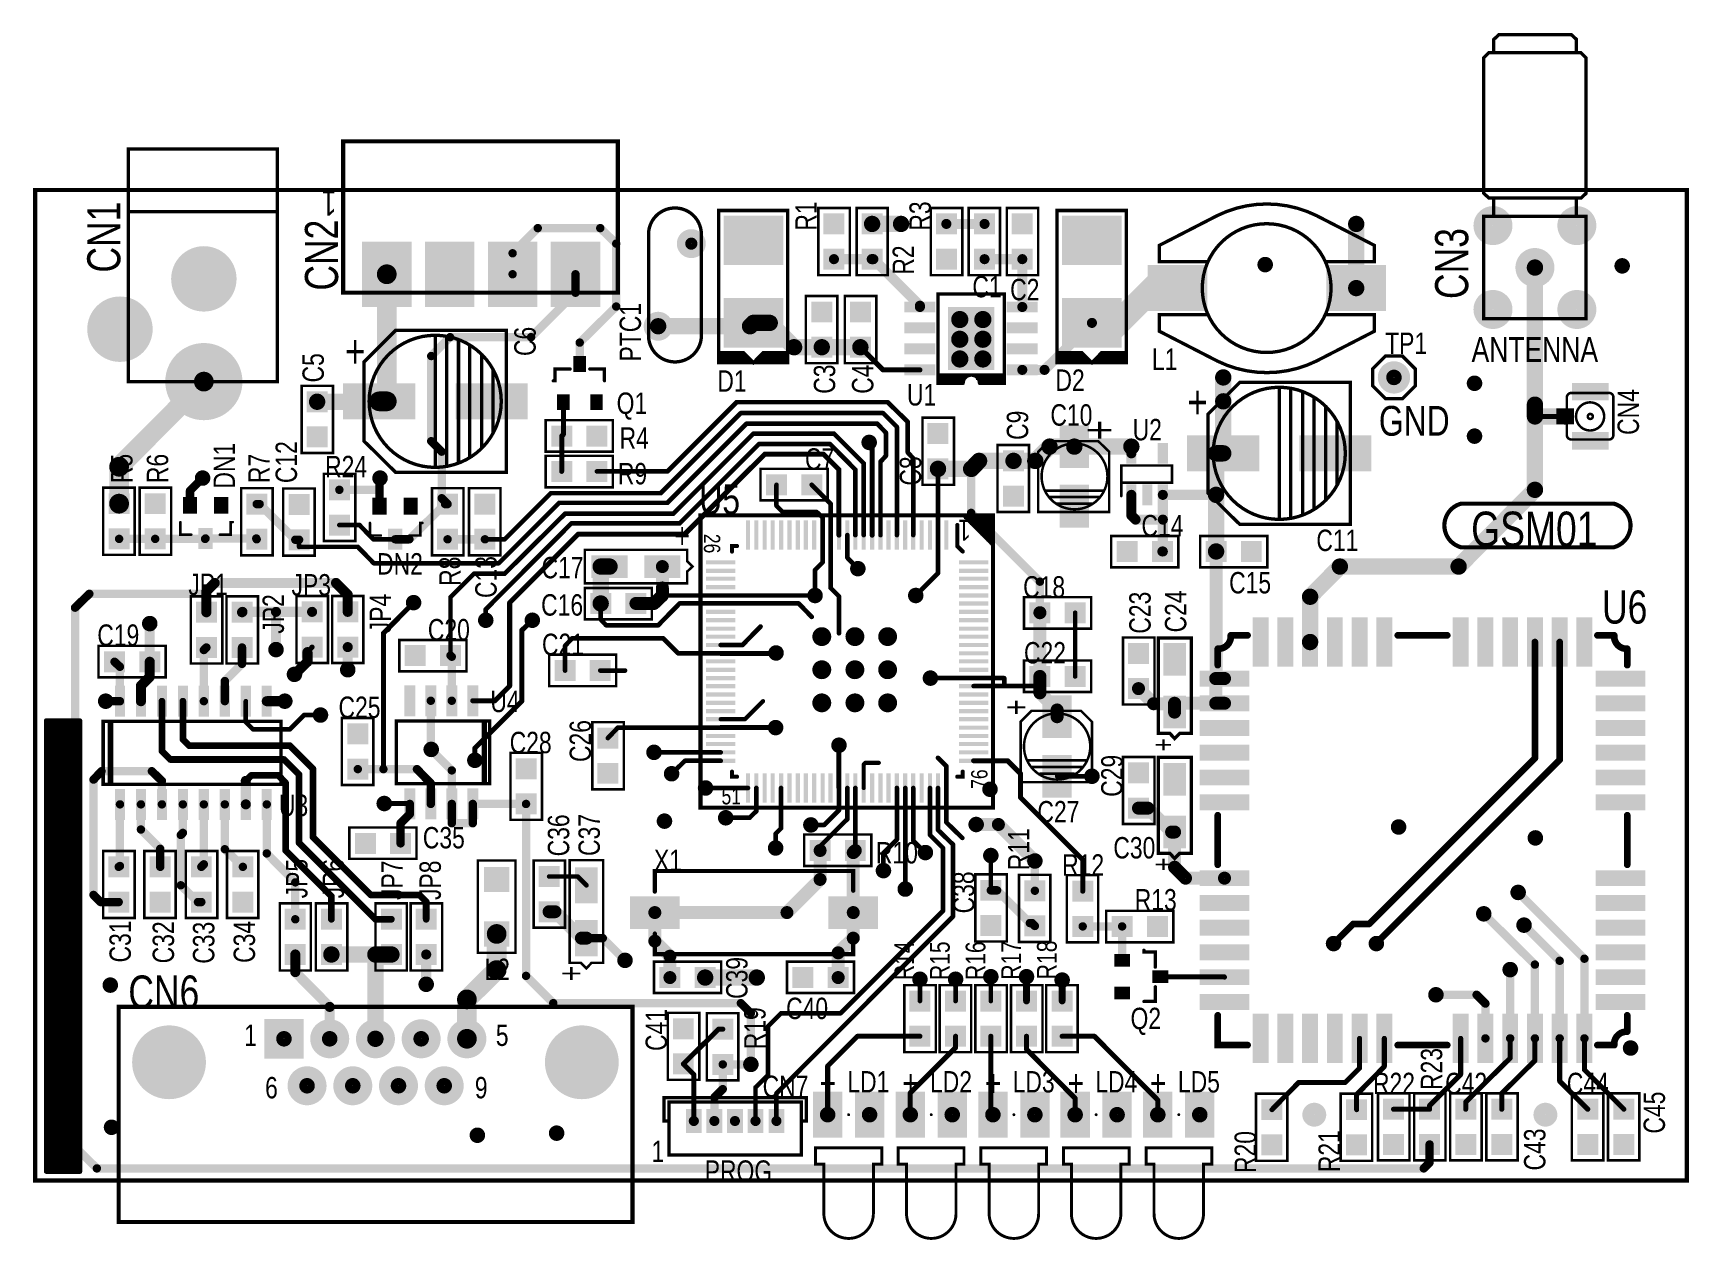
# Model space of a CAD drawing. Extents: x 0 to 3.95, y 0.22 to 3.09.
import ezdxf

# ---------------------------------------------------------------- set-up
doc = ezdxf.new("R2010")
doc.units = 0

msp = doc.modelspace()

# ---------------------------------------------------------------- texts
at = {"layer": 'SST', "width": 0.8}
for s, height, rotation, p in [('CN1', 0.079, 90, (0.208, 2.522)), ('1', 0.059, 180, (0.723, 2.717)), ('R1', 0.051, 90, (1.868, 2.622)), ('R3', 0.051, 90, (2.14, 2.622)), ('CN2', 0.079, 90, (0.727, 2.479)), ('CN3', 0.079, 90, (3.421, 2.459)), ('R2', 0.051, 90, (2.1, 2.517)), ('C1', 0.051, 360, (2.239, 2.463)), ('C2', 0.051, 360, (2.329, 2.456)), ('PTC1', 0.051, 90, (1.449, 2.31)), ('C6', 0.051, 90, (1.198, 2.323)), ('TP1', 0.051, 360, (3.223, 2.328)), ('L1', 0.051, 360, (2.667, 2.29)), ('C5', 0.051, 90, (0.693, 2.26)), ('C3', 0.051, 90, (1.912, 2.233)), ('C4', 0.051, 90, (2.003, 2.233)), ('D2', 0.051, 360, (2.437, 2.24)), ('D1', 0.051, 360, (1.631, 2.238)), ('U1', 0.051, 360, (2.083, 2.205)), ('CN4', 0.051, 90, (3.828, 2.135)), ('C9', 0.051, 90, (2.372, 2.123)), ('C10', 0.051, 360, (2.425, 2.157)), ('U2', 0.051, 360, (2.621, 2.122)), ('GND', 0.071, 360, (3.208, 2.133)), ('+', 0.079, 270, (2.504, 2.171)), ('DN1', 0.051, 90, (0.481, 2.007)), ('C12', 0.051, 90, (0.629, 2.02)), ('C7', 0.051, 360, (1.84, 2.052)), ('R5', 0.051, 90, (0.237, 2.02)), ('R6', 0.051, 90, (0.322, 2.02)), ('R7', 0.051, 90, (0.564, 2.02)), ('R24', 0.051, 360, (0.696, 2.034)), ('C8', 0.051, 90, (2.117, 2.014)), ('U5', 0.071, 360, (1.588, 1.946)), ('+', 0.06, 180, (1.566, 1.923)), ('26', 0.039, 270, (1.599, 1.899)), ('1', 0.05, 180, (2.235, 1.933)), ('DN2', 0.051, 360, (0.82, 1.802)), ('R8', 0.051, 90, (1.019, 1.775)), ('C13', 0.051, 90, (1.105, 1.746)), ('C17', 0.051, 360, (1.212, 1.793)), ('JP1', 0.051, 360, (0.37, 1.753)), ('JP3', 0.051, 360, (0.616, 1.752)), ('C15', 0.051, 360, (2.851, 1.757)), ('JP2', 0.051, 90, (0.598, 1.661)), ('JP4', 0.051, 90, (0.853, 1.662)), ('C16', 0.051, 360, (1.211, 1.704)), ('C23', 0.051, 90, (2.664, 1.661)), ('C24', 0.051, 90, (2.749, 1.664)), ('U6', 0.079, 360, (3.74, 1.685)), ('C25', 0.051, 360, (0.728, 1.46)), ('U4', 0.051, 360, (1.09, 1.474)), ('+', 0.06, 270, (2.315, 1.504)), ('C28', 0.051, 360, (1.136, 1.376)), ('C26', 0.051, 90, (1.33, 1.355)), ('+', 0.051, 90, (2.719, 1.38)), ('C29', 0.051, 90, (2.597, 1.272)), ('76', 0.039, 90, (2.275, 1.291)), ('51', 0.039, 360, (1.641, 1.254)), ('C36', 0.051, 90, (1.278, 1.13)), ('C37', 0.051, 90, (1.351, 1.131)), ('C27', 0.051, 360, (2.394, 1.211)), ('R11', 0.051, 90, (2.375, 1.097)), ('C30', 0.051, 360, (2.575, 1.125)), ('JP5', 0.051, 90, (0.654, 1.03)), ('JP6', 0.051, 90, (0.741, 1.03)), ('JP7', 0.051, 90, (0.881, 1.026)), ('JP8', 0.051, 90, (0.972, 1.026)), ('R12', 0.051, 360, (2.453, 1.084)), ('+', 0.051, 90, (2.719, 1.095)), ('C38', 0.051, 90, (2.244, 0.994)), ('C31', 0.051, 90, (0.233, 0.877)), ('C32', 0.051, 90, (0.336, 0.875)), ('C33', 0.051, 90, (0.432, 0.874)), ('C34', 0.051, 90, (0.529, 0.876)), ('R14', 0.047, 90, (2.1, 0.835)), ('R15', 0.047, 90, (2.185, 0.835)), ('R16', 0.047, 90, (2.27, 0.835)), ('R17', 0.047, 90, (2.355, 0.836)), ('R18', 0.047, 90, (2.44, 0.837)), ('L2', 0.051, 360, (1.076, 0.835)), ('C39', 0.051, 90, (1.703, 0.79)), ('+', 0.06, 90, (1.312, 0.832)), ('C40', 0.051, 360, (1.795, 0.742)), ('C41', 0.051, 90, (1.511, 0.666)), ('R19', 0.051, 90, (1.746, 0.67)), ('Q2', 0.051, 360, (2.616, 0.718)), ('R23', 0.051, 90, (3.359, 0.573)), ('R22', 0.051, 360, (3.194, 0.563)), ('C42', 0.051, 360, (3.366, 0.563)), ('C44', 0.051, 360, (3.656, 0.563)), ('C45', 0.051, 90, (3.89, 0.469)), ('R21', 0.051, 90, (3.115, 0.377)), ('C43', 0.051, 90, (3.605, 0.381)), ('R20', 0.051, 90, (2.915, 0.375))]:
    msp.add_text(s, height=height, rotation=rotation, dxfattribs=at).set_placement(p)
for s, height, p in [('+', 0.079, (0.743, 2.295)), ('ANTENNA', 0.059, (3.429, 2.309)), ('Q1', 0.051, (1.391, 2.185)), ('+', 0.079, (2.751, 2.174)), ('R4', 0.051, (1.398, 2.102)), ('R9', 0.051, (1.394, 2.017)), ('C14', 0.051, (2.642, 1.893)), ('GSM01', 0.083, (3.428, 1.869)), ('C11', 0.051, (3.059, 1.858)), ('C18', 0.051, (2.36, 1.747)), ('C19', 0.051, (0.153, 1.632)), ('C20', 0.051, (0.941, 1.645)), ('C21', 0.051, (1.213, 1.61)), ('C22', 0.051, (2.362, 1.59)), ('U3', 0.051, (0.586, 1.226)), ('C35', 0.051, (0.929, 1.149)), ('X1', 0.051, (1.48, 1.095)), ('R10', 0.051, (2.009, 1.113)), ('R13', 0.051, (2.626, 1.001)), ('CN6', 0.079, (0.227, 0.767)), ('1', 0.051, (0.503, 0.678)), ('5', 0.051, (1.103, 0.678)), ('6', 0.051, (0.553, 0.553)), ('9', 0.051, (1.053, 0.553)), ('CN7', 0.051, (1.739, 0.556)), ('+', 0.063, (1.875, 0.558)), ('LD1', 0.051, (1.941, 0.567)), ('+', 0.063, (2.072, 0.558)), ('LD2', 0.051, (2.138, 0.567)), ('+', 0.063, (2.269, 0.558)), ('LD3', 0.051, (2.335, 0.567)), ('+', 0.063, (2.466, 0.558)), ('LD4', 0.051, (2.532, 0.567)), ('+', 0.063, (2.662, 0.558)), ('LD5', 0.051, (2.729, 0.567)), ('1', 0.051, (1.474, 0.401)), ('PROG', 0.051, (1.601, 0.354))]:
    msp.add_text(s, height=height, dxfattribs=at).set_placement(p)

# ---------------------------------------------------------------- linework, layer by layer
at = {"const_width": 0.01}
msp.add_lwpolyline([(0.005, 2.719), (0.005, 0.357), (3.942, 0.357), (3.942, 2.719), (0.005, 2.719)], close=True, dxfattribs=at)
at = {"const_width": 0.005}
for points in [[(0.0025, 2.719, 1), (0.0075, 2.719, 1)], [(0.0025, 2.719, 1), (0.0075, 2.719, 1)], [(3.9395, 2.719, 1), (3.9445, 2.719, 1)], [(0.0025, 0.357, 1), (0.0075, 0.357, 1)], [(3.9395, 0.357, 1), (3.9445, 0.357, 1)]]:
    msp.add_lwpolyline(points, format="xyb", close=True, dxfattribs=at)
at = {"layer": 'DRL'}
for points, const_width in [([(2.064, 2.638, 1), (2.074, 2.638, 1)], 0.01), ([(3.149, 2.638, 1), (3.159, 2.638, 1)], 0.01), ([(3.467, 2.634, 1), (3.493, 2.634, 1)], 0.027), ([(3.667, 2.634, 1), (3.693, 2.634, 1)], 0.027), ([(1.562, 2.591, 1), (1.576, 2.591, 1)], 0.015), ([(0.383, 2.507, 1), (0.431, 2.507, 1)], 0.049), ([(0.829, 2.518, 1), (0.857, 2.518, 1)], 0.029), ([(0.979, 2.518, 1), (1.007, 2.518, 1)], 0.029), ([(1.129, 2.518, 1), (1.157, 2.518, 1)], 0.029), ([(1.279, 2.518, 1), (1.307, 2.518, 1)], 0.029), ([(2.932, 2.541, 1), (2.942, 2.541, 1)], 0.01), ([(3.567, 2.534, 1), (3.593, 2.534, 1)], 0.027), ([(3.783, 2.538, 1), (3.793, 2.538, 1)], 0.01), ([(3.467, 2.434, 1), (3.493, 2.434, 1)], 0.027), ([(3.667, 2.434, 1), (3.693, 2.434, 1)], 0.027), ([(0.183, 2.387, 1), (0.231, 2.387, 1)], 0.049), ([(1.483, 2.394, 1), (1.497, 2.394, 1)], 0.015), ([(2.202, 2.41, 1), (2.216, 2.41, 1)], 0.014), ([(2.257, 2.41, 1), (2.271, 2.41, 1)], 0.014), ([(2.202, 2.363, 1), (2.216, 2.363, 1)], 0.014), ([(2.257, 2.363, 1), (2.271, 2.363, 1)], 0.014), ([(2.202, 2.316, 1), (2.216, 2.316, 1)], 0.014), ([(2.257, 2.316, 1), (2.271, 2.316, 1)], 0.014), ([(0.378, 2.262, 1), (0.436, 2.262, 1)], 0.059), ([(3.235, 2.272, 1), (3.253, 2.272, 1)], 0.019), ([(2.832, 2.272, 1), (2.842, 2.272, 1)], 0.01), ([(3.431, 2.258, 1), (3.441, 2.258, 1)], 0.01), ([(2.832, 2.215, 1), (2.842, 2.215, 1)], 0.01), ([(3.431, 2.132, 1), (3.441, 2.132, 1)], 0.01), ([(1.988, 2.117, 1), (1.998, 2.117, 1)], 0.01), ([(0.399, 2.032, 1), (0.409, 2.032, 1)], 0.01), ([(0.822, 2.032, 1), (0.832, 2.032, 1)], 0.01), ([(1.961, 1.816, 1), (1.971, 1.816, 1)], 0.01), ([(0.902, 1.735, 1), (0.912, 1.735, 1)], 0.01), ([(1.859, 1.752, 1), (1.869, 1.752, 1)], 0.01), ([(2.099, 1.752, 1), (2.109, 1.752, 1)], 0.01), ([(1.074, 1.693, 1), (1.084, 1.693, 1)], 0.01), ([(1.185, 1.693, 1), (1.195, 1.693, 1)], 0.01), ([(0.273, 1.685, 1), (0.283, 1.685, 1)], 0.01), ([(1.875, 1.654, 1), (1.885, 1.654, 1)], 0.01), ([(1.954, 1.654, 1), (1.964, 1.654, 1)], 0.01), ([(2.032, 1.654, 1), (2.042, 1.654, 1)], 0.01), ([(0.574, 1.623, 1), (0.584, 1.623, 1)], 0.01), ([(1.766, 1.615, 1), (1.776, 1.615, 1)], 0.01), ([(0.745, 1.575, 1), (0.755, 1.575, 1)], 0.01), ([(1.875, 1.575, 1), (1.885, 1.575, 1)], 0.01), ([(1.954, 1.575, 1), (1.964, 1.575, 1)], 0.01), ([(2.032, 1.575, 1), (2.042, 1.575, 1)], 0.01), ([(0.618, 1.564, 1), (0.628, 1.564, 1)], 0.01), ([(2.134, 1.555, 1), (2.144, 1.555, 1)], 0.01), ([(0.168, 1.5, 1), (0.178, 1.5, 1)], 0.01), ([(0.595, 1.5, 1), (0.605, 1.5, 1)], 0.01), ([(1.875, 1.496, 1), (1.885, 1.496, 1)], 0.01), ([(1.954, 1.496, 1), (1.964, 1.496, 1)], 0.01), ([(2.032, 1.496, 1), (2.042, 1.496, 1)], 0.01), ([(0.68, 1.467, 1), (0.69, 1.467, 1)], 0.01), ([(1.765, 1.437, 1), (1.775, 1.437, 1)], 0.01), ([(0.944, 1.385, 1), (0.954, 1.385, 1)], 0.01), ([(1.475, 1.378, 1), (1.485, 1.378, 1)], 0.01), ([(1.916, 1.395, 1), (1.926, 1.395, 1)], 0.01), ([(1.048, 1.359, 1), (1.058, 1.359, 1)], 0.01), ([(1.517, 1.327, 1), (1.527, 1.327, 1)], 0.01), ([(1.598, 1.293, 1), (1.608, 1.293, 1)], 0.01), ([(2.519, 1.321, 1), (2.529, 1.321, 1)], 0.01), ([(0.832, 1.256, 1), (0.842, 1.256, 1)], 0.01), ([(2.276, 1.29, 1), (2.286, 1.29, 1)], 0.01), ([(1.5, 1.214, 1), (1.51, 1.214, 1)], 0.01), ([(1.646, 1.222, 1), (1.656, 1.222, 1)], 0.01), ([(1.849, 1.205, 1), (1.859, 1.205, 1)], 0.01), ([(2.243, 1.206, 1), (2.253, 1.206, 1)], 0.01), ([(3.25, 1.2, 1), (3.26, 1.2, 1)], 0.01), ([(1.765, 1.15, 1), (1.775, 1.15, 1)], 0.01), ([(2.122, 1.139, 1), (2.132, 1.139, 1)], 0.01), ([(3.576, 1.174, 1), (3.586, 1.174, 1)], 0.01), ([(2.022, 1.096, 1), (2.032, 1.096, 1)], 0.01), ([(2.278, 1.132, 1), (2.288, 1.132, 1)], 0.01), ([(2.383, 1.119, 1), (2.393, 1.119, 1)], 0.01), ([(2.074, 1.052, 1), (2.084, 1.052, 1)], 0.01), ([(3.535, 1.044, 1), (3.545, 1.044, 1)], 0.01), ([(3.453, 0.993, 1), (3.463, 0.993, 1)], 0.01), ([(3.549, 0.966, 1), (3.559, 0.966, 1)], 0.01), ([(3.095, 0.922, 1), (3.105, 0.922, 1)], 0.01), ([(3.197, 0.922, 1), (3.207, 0.922, 1)], 0.01), ([(1.406, 0.882, 1), (1.416, 0.882, 1)], 0.01), ([(3.516, 0.86, 1), (3.526, 0.86, 1)], 0.01), ([(0.179, 0.823, 1), (0.189, 0.823, 1)], 0.01), ([(0.932, 0.825, 1), (0.942, 0.825, 1)], 0.01), ([(1.72, 0.841, 1), (1.73, 0.841, 1)], 0.01), ([(2.109, 0.837, 1), (2.119, 0.837, 1)], 0.01), ([(2.194, 0.837, 1), (2.204, 0.837, 1)], 0.01), ([(2.278, 0.843, 1), (2.288, 0.843, 1)], 0.01), ([(2.363, 0.843, 1), (2.373, 0.843, 1)], 0.01), ([(2.448, 0.835, 1), (2.458, 0.835, 1)], 0.01), ([(3.339, 0.8, 1), (3.349, 0.8, 1)], 0.01), ([(0.589, 0.695, 1), (0.607, 0.695, 1)], 0.019), ([(0.698, 0.695, 1), (0.716, 0.695, 1)], 0.019), ([(0.807, 0.695, 1), (0.825, 0.695, 1)], 0.019), ([(0.916, 0.695, 1), (0.934, 0.695, 1)], 0.019), ([(1.025, 0.695, 1), (1.043, 0.695, 1)], 0.019), ([(0.293, 0.639, 1), (0.355, 0.639, 1)], 0.063), ([(1.277, 0.639, 1), (1.339, 0.639, 1)], 0.063), ([(3.803, 0.673, 1), (3.813, 0.673, 1)], 0.01), ([(1.706, 0.634, 1), (1.716, 0.634, 1)], 0.01), ([(0.644, 0.583, 1), (0.662, 0.583, 1)], 0.019), ([(0.753, 0.583, 1), (0.771, 0.583, 1)], 0.019), ([(0.862, 0.583, 1), (0.88, 0.583, 1)], 0.019), ([(0.971, 0.583, 1), (0.989, 0.583, 1)], 0.019), ([(1.885, 0.514, 1), (1.903, 0.514, 1)], 0.019), ([(1.985, 0.514, 1), (2.003, 0.514, 1)], 0.019), ([(2.082, 0.514, 1), (2.1, 0.514, 1)], 0.019), ([(2.182, 0.514, 1), (2.2, 0.514, 1)], 0.019), ([(2.279, 0.514, 1), (2.297, 0.514, 1)], 0.019), ([(2.379, 0.514, 1), (2.397, 0.514, 1)], 0.019), ([(2.475, 0.514, 1), (2.493, 0.514, 1)], 0.019), ([(2.575, 0.514, 1), (2.593, 0.514, 1)], 0.019), ([(2.672, 0.514, 1), (2.69, 0.514, 1)], 0.019), ([(2.772, 0.514, 1), (2.79, 0.514, 1)], 0.019), ([(3.04, 0.514, 1), (3.068, 0.514, 1)], 0.029), ([(3.591, 0.514, 1), (3.619, 0.514, 1)], 0.029), ([(0.182, 0.484, 1), (0.192, 0.484, 1)], 0.01), ([(1.054, 0.465, 1), (1.064, 0.465, 1)], 0.01), ([(1.243, 0.47, 1), (1.253, 0.47, 1)], 0.01), ([(1.569, 0.499, 1), (1.581, 0.499, 1)], 0.012), ([(1.618, 0.499, 1), (1.63, 0.499, 1)], 0.012), ([(1.667, 0.499, 1), (1.679, 0.499, 1)], 0.012), ([(1.716, 0.499, 1), (1.728, 0.499, 1)], 0.012), ([(1.766, 0.499, 1), (1.778, 0.499, 1)], 0.012)]:
    msp.add_lwpolyline(points, format="xyb", close=True, dxfattribs=dict(at, const_width=const_width))
at = {"layer": 'SST'}
for points, const_width in [([(3.679, 3.046), (3.679, 3.078), (3.667, 3.089), (3.494, 3.089), (3.482, 3.078), (3.482, 3.046), (3.679, 3.046)], 0.008), ([(3.702, 2.711), (3.69, 2.7), (3.47, 2.7), (3.458, 2.711), (3.458, 3.034), (3.47, 3.046), (3.69, 3.046), (3.702, 3.034), (3.702, 2.711)], 0.008), ([(0.582, 2.262), (0.227, 2.262), (0.227, 2.817), (0.582, 2.817), (0.582, 2.262)], 0.008), ([(1.394, 2.474), (0.739, 2.474), (0.739, 2.835), (1.394, 2.835), (1.394, 2.474)], 0.01), ([(3.679, 2.656), (3.679, 2.7), (3.482, 2.7), (3.482, 2.656), (3.679, 2.656)], 0.008), ([(1.799, 2.67), (1.799, 2.331), (1.74, 2.331), (1.717, 2.307), (1.693, 2.331), (1.634, 2.331), (1.634, 2.67), (1.799, 2.67)], 0.008), ([(1.947, 2.676), (1.947, 2.516), (1.947, 2.516), (1.872, 2.516), (1.872, 2.676), (1.947, 2.676)], 0.006), ([(1.963, 2.516), (1.963, 2.676), (1.963, 2.676), (2.037, 2.676), (2.037, 2.516), (1.963, 2.516)], 0.006), ([(2.14, 2.516), (2.14, 2.676), (2.14, 2.676), (2.215, 2.676), (2.215, 2.516), (2.14, 2.516)], 0.006), ([(2.23, 2.516), (2.23, 2.676), (2.23, 2.676), (2.305, 2.676), (2.305, 2.516), (2.23, 2.516)], 0.006), ([(2.321, 2.516), (2.321, 2.676), (2.321, 2.676), (2.396, 2.676), (2.396, 2.516), (2.321, 2.516)], 0.006), ([(2.606, 2.67), (2.606, 2.331), (2.547, 2.331), (2.524, 2.307), (2.5, 2.331), (2.441, 2.331), (2.441, 2.67), (2.606, 2.67)], 0.008), ([(3.702, 2.412), (3.458, 2.412), (3.458, 2.656), (3.702, 2.656), (3.702, 2.412)], 0.008), ([(1.842, 2.306), (1.842, 2.466), (1.842, 2.466), (1.917, 2.466), (1.917, 2.306), (1.842, 2.306)], 0.006), ([(1.935, 2.306), (1.935, 2.466), (1.935, 2.466), (2.01, 2.466), (2.01, 2.306), (1.935, 2.306)], 0.006), ([(0.789, 2.309), (0.789, 2.12), (0.864, 2.046), (1.128, 2.046), (1.128, 2.384), (0.864, 2.384), (0.789, 2.309)], 0.008), ([(3.295, 2.292), (3.295, 2.252), (3.264, 2.221), (3.224, 2.221), (3.193, 2.252), (3.193, 2.292), (3.224, 2.323), (3.264, 2.323), (3.295, 2.292)], 0.008), ([(0.715, 2.252), (0.715, 2.092), (0.715, 2.092), (0.64, 2.092), (0.64, 2.252), (0.715, 2.252)], 0.006), ([(2.801, 2.185), (2.801, 1.996), (2.876, 1.922), (3.14, 1.922), (3.14, 2.26), (2.876, 2.26), (2.801, 2.185)], 0.008), ([(1.382, 2.095), (1.222, 2.095), (1.222, 2.095), (1.222, 2.17), (1.382, 2.17), (1.382, 2.095)], 0.006), ([(2.12, 2.016), (2.12, 2.176), (2.12, 2.176), (2.195, 2.176), (2.195, 2.016), (2.12, 2.016)], 0.006), ([(2.374, 2.111), (2.374, 1.951), (2.374, 1.951), (2.299, 1.951), (2.299, 2.111), (2.374, 2.111)], 0.006), ([(2.539, 2.12), (2.565, 2.095), (2.565, 1.951), (2.396, 1.951), (2.396, 2.095), (2.421, 2.12), (2.539, 2.12)], 0.006), ([(1.382, 2.01), (1.222, 2.01), (1.222, 2.01), (1.222, 2.085), (1.382, 2.085), (1.382, 2.01)], 0.006), ([(1.734, 2.054), (1.894, 2.054), (1.894, 2.054), (1.894, 1.979), (1.734, 1.979), (1.734, 2.054)], 0.006), ([(0.768, 2.042), (0.768, 1.882), (0.768, 1.882), (0.693, 1.882), (0.693, 2.042), (0.768, 2.042)], 0.006), ([(0.167, 1.849), (0.167, 2.009), (0.167, 2.009), (0.242, 2.009), (0.242, 1.849), (0.167, 1.849)], 0.006), ([(0.254, 1.849), (0.254, 2.009), (0.254, 2.009), (0.329, 2.009), (0.329, 1.849), (0.254, 1.849)], 0.006), ([(0.571, 2.008), (0.571, 1.848), (0.571, 1.848), (0.496, 1.848), (0.496, 2.008), (0.571, 2.008)], 0.006), ([(0.596, 1.847), (0.596, 2.007), (0.596, 2.007), (0.671, 2.007), (0.671, 1.847), (0.596, 1.847)], 0.006), ([(0.951, 1.848), (0.951, 2.008), (0.951, 2.008), (1.026, 2.008), (1.026, 1.848), (0.951, 1.848)], 0.006), ([(1.039, 1.848), (1.039, 2.008), (1.039, 2.008), (1.114, 2.008), (1.114, 1.848), (1.039, 1.848)], 0.006), ([(1.591, 1.943), (1.591, 1.246), (2.288, 1.246), (2.288, 1.943), (1.591, 1.943)], 0.01), ([(2.73, 1.819), (2.57, 1.819), (2.57, 1.819), (2.57, 1.894), (2.73, 1.894), (2.73, 1.819)], 0.006), ([(2.782, 1.894), (2.942, 1.894), (2.942, 1.894), (2.942, 1.819), (2.782, 1.819), (2.782, 1.894)], 0.006), ([(1.559, 1.834), (1.572, 1.821), (1.559, 1.809), (1.559, 1.781), (1.315, 1.781), (1.315, 1.861), (1.559, 1.861), (1.559, 1.834)], 0.006), ([(0.451, 1.75), (0.451, 1.59), (0.451, 1.59), (0.376, 1.59), (0.376, 1.75), (0.451, 1.75)], 0.006), ([(0.536, 1.75), (0.536, 1.59), (0.536, 1.59), (0.461, 1.59), (0.461, 1.75), (0.536, 1.75)], 0.006), ([(0.628, 1.591), (0.628, 1.751), (0.628, 1.751), (0.703, 1.751), (0.703, 1.591), (0.628, 1.591)], 0.006), ([(0.713, 1.591), (0.713, 1.751), (0.713, 1.751), (0.787, 1.751), (0.787, 1.591), (0.713, 1.591)], 0.006), ([(1.315, 1.77), (1.475, 1.77), (1.475, 1.77), (1.475, 1.695), (1.315, 1.695), (1.315, 1.77)], 0.006), ([(2.522, 1.673), (2.362, 1.673), (2.362, 1.673), (2.362, 1.748), (2.522, 1.748), (2.522, 1.673)], 0.006), ([(0.316, 1.557), (0.156, 1.557), (0.156, 1.557), (0.156, 1.632), (0.316, 1.632), (0.316, 1.557)], 0.006), ([(1.033, 1.571), (0.873, 1.571), (0.873, 1.571), (0.873, 1.646), (1.033, 1.646), (1.033, 1.571)], 0.006), ([(2.673, 1.652), (2.673, 1.492), (2.673, 1.492), (2.598, 1.492), (2.598, 1.652), (2.673, 1.652)], 0.006), ([(2.733, 1.423), (2.761, 1.423), (2.761, 1.651), (2.682, 1.651), (2.682, 1.423), (2.71, 1.423), (2.721, 1.411), (2.733, 1.423)], 0.008), ([(1.39, 1.536), (1.23, 1.536), (1.23, 1.536), (1.23, 1.611), (1.39, 1.611), (1.39, 1.536)], 0.006), ([(2.522, 1.522), (2.362, 1.522), (2.362, 1.522), (2.362, 1.597), (2.522, 1.597), (2.522, 1.522)], 0.006), ([(0.736, 1.3), (0.736, 1.46), (0.736, 1.46), (0.811, 1.46), (0.811, 1.3), (0.736, 1.3)], 0.006), ([(2.498, 1.477), (2.524, 1.451), (2.524, 1.307), (2.354, 1.307), (2.354, 1.451), (2.38, 1.477), (2.498, 1.477)], 0.006), ([(0.167, 1.452), (0.591, 1.452), (0.591, 1.302), (0.167, 1.302), (0.167, 1.452)], 0.008), ([(1.088, 1.303), (1.088, 1.453), (0.866, 1.453), (0.866, 1.303), (1.088, 1.303)], 0.008), ([(1.333, 1.29), (1.333, 1.45), (1.333, 1.45), (1.408, 1.45), (1.408, 1.29), (1.333, 1.29)], 0.006), ([(1.138, 1.217), (1.138, 1.377), (1.138, 1.377), (1.213, 1.377), (1.213, 1.217), (1.138, 1.217)], 0.006), ([(2.673, 1.367), (2.673, 1.207), (2.673, 1.207), (2.598, 1.207), (2.598, 1.367), (2.673, 1.367)], 0.006), ([(2.733, 1.137), (2.761, 1.137), (2.761, 1.366), (2.682, 1.366), (2.682, 1.137), (2.71, 1.137), (2.721, 1.125), (2.733, 1.137)], 0.008), ([(0.914, 1.124), (0.754, 1.124), (0.754, 1.124), (0.754, 1.199), (0.914, 1.199), (0.914, 1.124)], 0.006), ([(1.998, 1.107), (1.838, 1.107), (1.838, 1.107), (1.838, 1.182), (1.998, 1.182), (1.998, 1.107)], 0.006), ([(0.167, 0.983), (0.167, 1.143), (0.167, 1.143), (0.242, 1.143), (0.242, 0.983), (0.167, 0.983)], 0.006), ([(0.265, 0.983), (0.265, 1.143), (0.265, 1.143), (0.34, 1.143), (0.34, 0.983), (0.265, 0.983)], 0.006), ([(0.439, 1.143), (0.439, 0.983), (0.439, 0.983), (0.364, 0.983), (0.364, 1.143), (0.439, 1.143)], 0.006), ([(0.462, 0.983), (0.462, 1.143), (0.462, 1.143), (0.537, 1.143), (0.537, 0.983), (0.462, 0.983)], 0.006), ([(1.06, 0.9), (1.15, 0.9), (1.15, 0.9), (1.15, 1.12), (1.06, 1.12), (1.06, 0.9)], 0.006), ([(1.268, 1.12), (1.268, 0.96), (1.268, 0.96), (1.193, 0.96), (1.193, 1.12), (1.268, 1.12)], 0.006), ([(1.331, 0.876), (1.319, 0.863), (1.306, 0.876), (1.279, 0.876), (1.279, 1.121), (1.359, 1.121), (1.359, 0.876), (1.331, 0.876)], 0.006), ([(2.321, 1.087), (2.321, 0.927), (2.321, 0.927), (2.246, 0.927), (2.246, 1.087), (2.321, 1.087)], 0.006), ([(2.35, 0.926), (2.35, 1.086), (2.35, 1.086), (2.425, 1.086), (2.425, 0.926), (2.35, 0.926)], 0.006), ([(2.539, 1.085), (2.539, 0.925), (2.539, 0.925), (2.464, 0.925), (2.464, 1.085), (2.539, 1.085)], 0.006), ([(0.662, 1.018), (0.662, 0.858), (0.662, 0.858), (0.588, 0.858), (0.588, 1.018), (0.662, 1.018)], 0.006), ([(0.749, 1.018), (0.749, 0.858), (0.749, 0.858), (0.674, 0.858), (0.674, 1.018), (0.749, 1.018)], 0.006), ([(0.891, 1.018), (0.891, 0.858), (0.891, 0.858), (0.816, 0.858), (0.816, 1.018), (0.891, 1.018)], 0.006), ([(0.975, 1.018), (0.975, 0.858), (0.975, 0.858), (0.9, 0.858), (0.9, 1.018), (0.975, 1.018)], 0.006), ([(2.718, 0.925), (2.558, 0.925), (2.558, 0.925), (2.558, 1), (2.718, 1), (2.718, 0.925)], 0.006), ([(1.64, 0.804), (1.48, 0.804), (1.48, 0.804), (1.48, 0.879), (1.64, 0.879), (1.64, 0.804)], 0.006), ([(1.797, 0.879), (1.957, 0.879), (1.957, 0.879), (1.957, 0.804), (1.797, 0.804), (1.797, 0.879)], 0.006), ([(2.152, 0.823), (2.152, 0.663), (2.152, 0.663), (2.077, 0.663), (2.077, 0.823), (2.152, 0.823)], 0.006), ([(2.236, 0.823), (2.236, 0.663), (2.236, 0.663), (2.161, 0.663), (2.161, 0.823), (2.236, 0.823)], 0.006), ([(2.321, 0.823), (2.321, 0.663), (2.321, 0.663), (2.246, 0.663), (2.246, 0.823), (2.321, 0.823)], 0.006), ([(2.406, 0.823), (2.406, 0.663), (2.406, 0.663), (2.331, 0.663), (2.331, 0.823), (2.406, 0.823)], 0.006), ([(2.49, 0.823), (2.49, 0.663), (2.49, 0.663), (2.415, 0.663), (2.415, 0.823), (2.49, 0.823)], 0.006), ([(0.204, 0.258), (1.429, 0.258), (1.429, 0.771), (0.204, 0.771), (0.204, 0.258)], 0.01), ([(1.588, 0.757), (1.588, 0.597), (1.588, 0.597), (1.513, 0.597), (1.513, 0.757), (1.588, 0.757)], 0.006), ([(1.606, 0.596), (1.606, 0.756), (1.606, 0.756), (1.681, 0.756), (1.681, 0.596), (1.606, 0.596)], 0.006), ([(2.915, 0.404), (2.915, 0.564), (2.915, 0.564), (2.99, 0.564), (2.99, 0.404), (2.915, 0.404)], 0.006), ([(3.117, 0.404), (3.117, 0.564), (3.117, 0.564), (3.192, 0.564), (3.192, 0.404), (3.117, 0.404)], 0.006), ([(3.281, 0.565), (3.281, 0.405), (3.281, 0.405), (3.206, 0.405), (3.206, 0.565), (3.281, 0.565)], 0.006), ([(3.367, 0.565), (3.367, 0.405), (3.367, 0.405), (3.292, 0.405), (3.292, 0.565), (3.367, 0.565)], 0.006), ([(3.453, 0.565), (3.453, 0.405), (3.453, 0.405), (3.378, 0.405), (3.378, 0.565), (3.453, 0.565)], 0.006), ([(3.539, 0.565), (3.539, 0.405), (3.539, 0.405), (3.464, 0.405), (3.464, 0.565), (3.539, 0.565)], 0.006), ([(3.743, 0.565), (3.743, 0.405), (3.743, 0.405), (3.668, 0.405), (3.668, 0.565), (3.743, 0.565)], 0.006), ([(3.829, 0.565), (3.829, 0.405), (3.829, 0.405), (3.754, 0.405), (3.754, 0.565), (3.829, 0.565)], 0.006), ([(1.516, 0.544), (1.516, 0.418), (1.831, 0.418), (1.831, 0.544), (1.516, 0.544)], 0.008)]:
    msp.add_lwpolyline(points, close=True, dxfattribs=dict(at, const_width=const_width))
for points, const_width in [([(3.48, 3.078, 1), (3.484, 3.078, 1)], 0.004), ([(3.492, 3.089, 1), (3.496, 3.089, 1)], 0.004), ([(3.665, 3.089, 1), (3.669, 3.089, 1)], 0.004), ([(3.677, 3.078, 1), (3.681, 3.078, 1)], 0.004), ([(3.468, 3.046, 1), (3.472, 3.046, 1)], 0.004), ([(3.48, 3.046, 1), (3.484, 3.046, 1)], 0.004), ([(3.677, 3.046, 1), (3.681, 3.046, 1)], 0.004), ([(3.677, 3.046, 1), (3.681, 3.046, 1)], 0.004), ([(3.688, 3.046, 1), (3.692, 3.046, 1)], 0.004), ([(3.456, 3.034, 1), (3.46, 3.034, 1)], 0.004), ([(3.7, 3.034, 1), (3.704, 3.034, 1)], 0.004), ([(0.225, 2.817, 1), (0.229, 2.817, 1)], 0.004), ([(0.58, 2.817, 1), (0.584, 2.817, 1)], 0.004), ([(0.7365, 2.835, 1), (0.7415, 2.835, 1)], 0.005), ([(1.3915, 2.835, 1), (1.3965, 2.835, 1)], 0.005), ([(3.456, 2.711, 1), (3.46, 2.711, 1)], 0.004), ([(3.468, 2.7, 1), (3.472, 2.7, 1)], 0.004), ([(3.48, 2.7, 1), (3.484, 2.7, 1)], 0.004), ([(3.677, 2.7, 1), (3.681, 2.7, 1)], 0.004), ([(3.688, 2.7, 1), (3.692, 2.7, 1)], 0.004), ([(3.7, 2.711, 1), (3.704, 2.711, 1)], 0.004), ([(3.7, 2.711, 1), (3.704, 2.711, 1)], 0.004), ([(0.225, 2.667, 1), (0.229, 2.667, 1)], 0.004), ([(0.58, 2.667, 1), (0.584, 2.667, 1)], 0.004), ([(1.467, 2.374), (1.467, 2.611, -1.03225), (1.593, 2.611), (1.593, 2.374, -1.03225), (1.467, 2.374)], 0.008), ([(1.632, 2.67, 1), (1.636, 2.67, 1)], 0.004), ([(1.797, 2.67, 1), (1.801, 2.67, 1)], 0.004), ([(1.797, 2.67, 1), (1.801, 2.67, 1)], 0.004), ([(1.8705, 2.676, 1), (1.8735, 2.676, 1)], 0.003), ([(1.9455, 2.676, 1), (1.9485, 2.676, 1)], 0.003), ([(1.9455, 2.676, 1), (1.9485, 2.676, 1)], 0.003), ([(1.9615, 2.676, 1), (1.9645, 2.676, 1)], 0.003), ([(1.9615, 2.676, 1), (1.9645, 2.676, 1)], 0.003), ([(2.0355, 2.676, 1), (2.0385, 2.676, 1)], 0.003), ([(2.1385, 2.676, 1), (2.1415, 2.676, 1)], 0.003), ([(2.1385, 2.676, 1), (2.1415, 2.676, 1)], 0.003), ([(2.2135, 2.676, 1), (2.2165, 2.676, 1)], 0.003), ([(2.2285, 2.676, 1), (2.2315, 2.676, 1)], 0.003), ([(2.2285, 2.676, 1), (2.2315, 2.676, 1)], 0.003), ([(2.3035, 2.676, 1), (2.3065, 2.676, 1)], 0.003), ([(2.3195, 2.676, 1), (2.3225, 2.676, 1)], 0.003), ([(2.3195, 2.676, 1), (2.3225, 2.676, 1)], 0.003), ([(2.3945, 2.676, 1), (2.3975, 2.676, 1)], 0.003), ([(2.439, 2.67, 1), (2.443, 2.67, 1)], 0.004), ([(2.604, 2.67, 1), (2.608, 2.67, 1)], 0.004), ([(2.604, 2.67, 1), (2.608, 2.67, 1)], 0.004), ([(2.821, 2.658, 1), (2.825, 2.658, 1)], 0.004), ([(3.057, 2.658, 1), (3.061, 2.658, 1)], 0.004), ([(3.456, 2.656, 1), (3.46, 2.656, 1)], 0.004), ([(3.48, 2.656, 1), (3.484, 2.656, 1)], 0.004), ([(3.677, 2.656, 1), (3.681, 2.656, 1)], 0.004), ([(3.677, 2.656, 1), (3.681, 2.656, 1)], 0.004), ([(3.7, 2.656, 1), (3.704, 2.656, 1)], 0.004), ([(1.465, 2.611, 1), (1.469, 2.611, 1)], 0.004), ([(1.591, 2.611, 1), (1.595, 2.611, 1)], 0.004), ([(2.683, 2.587, 1), (2.687, 2.587, 1)], 0.004), ([(3.195, 2.587, 1), (3.199, 2.587, 1)], 0.004), ([(2.683, 2.548, 1), (2.687, 2.548, 1)], 0.004), ([(2.797, 2.548, 1), (2.801, 2.548, 1)], 0.004), ([(3.081, 2.548, 1), (3.085, 2.548, 1)], 0.004), ([(3.195, 2.548, 1), (3.199, 2.548, 1)], 0.004), ([(1.8705, 2.516, 1), (1.8735, 2.516, 1)], 0.003), ([(1.9455, 2.516, 1), (1.9485, 2.516, 1)], 0.003), ([(1.9455, 2.516, 1), (1.9485, 2.516, 1)], 0.003), ([(1.9615, 2.516, 1), (1.9645, 2.516, 1)], 0.003), ([(1.9615, 2.516, 1), (1.9645, 2.516, 1)], 0.003), ([(2.0355, 2.516, 1), (2.0385, 2.516, 1)], 0.003), ([(2.1385, 2.516, 1), (2.1415, 2.516, 1)], 0.003), ([(2.1385, 2.516, 1), (2.1415, 2.516, 1)], 0.003), ([(2.2135, 2.516, 1), (2.2165, 2.516, 1)], 0.003), ([(2.2285, 2.516, 1), (2.2315, 2.516, 1)], 0.003), ([(2.2285, 2.516, 1), (2.2315, 2.516, 1)], 0.003), ([(2.3035, 2.516, 1), (2.3065, 2.516, 1)], 0.003), ([(2.3195, 2.516, 1), (2.3225, 2.516, 1)], 0.003), ([(2.3195, 2.516, 1), (2.3225, 2.516, 1)], 0.003), ([(2.3945, 2.516, 1), (2.3975, 2.516, 1)], 0.003), ([(2.785, 2.485, 1), (2.789, 2.485, 1)], 0.004), ([(2.785, 2.485, 1), (2.789, 2.485, 1)], 0.004), ([(3.092, 2.485, 1), (3.096, 2.485, 1)], 0.004), ([(3.092, 2.485, 1), (3.096, 2.485, 1)], 0.004), ([(0.7365, 2.474, 1), (0.7415, 2.474, 1)], 0.005), ([(1.3915, 2.474, 1), (1.3965, 2.474, 1)], 0.005), ([(1.3915, 2.474, 1), (1.3965, 2.474, 1)], 0.005), ([(1.8405, 2.466, 1), (1.8435, 2.466, 1)], 0.003), ([(1.8405, 2.466, 1), (1.8435, 2.466, 1)], 0.003), ([(1.9155, 2.466, 1), (1.9185, 2.466, 1)], 0.003), ([(1.9335, 2.466, 1), (1.9365, 2.466, 1)], 0.003), ([(1.9335, 2.466, 1), (1.9365, 2.466, 1)], 0.003), ([(2.0085, 2.466, 1), (2.0115, 2.466, 1)], 0.003), ([(2.157, 2.258), (2.157, 2.471), (2.315, 2.471), (2.315, 2.258), (2.256, 2.258, 1), (2.217, 2.258), (2.217, 2.258), (2.157, 2.258)], 0.008), ([(2.155, 2.471, 1), (2.159, 2.471, 1)], 0.004), ([(2.313, 2.471, 1), (2.317, 2.471, 1)], 0.004), ([(2.683, 2.422, 1), (2.687, 2.422, 1)], 0.004), ([(2.797, 2.422, 1), (2.801, 2.422, 1)], 0.004), ([(3.081, 2.422, 1), (3.085, 2.422, 1)], 0.004), ([(3.195, 2.422, 1), (3.199, 2.422, 1)], 0.004), ([(3.456, 2.412, 1), (3.46, 2.412, 1)], 0.004), ([(3.7, 2.412, 1), (3.704, 2.412, 1)], 0.004), ([(3.7, 2.412, 1), (3.704, 2.412, 1)], 0.004), ([(0.862, 2.384, 1), (0.866, 2.384, 1)], 0.004), ([(0.957, 2.372, 1), (0.961, 2.372, 1)], 0.004), ([(0.984, 2.368, 1), (0.988, 2.368, 1)], 0.004), ([(1.126, 2.384, 1), (1.13, 2.384, 1)], 0.004), ([(1.465, 2.374, 1), (1.469, 2.374, 1)], 0.004), ([(1.465, 2.374, 1), (1.469, 2.374, 1)], 0.004), ([(1.591, 2.374, 1), (1.595, 2.374, 1)], 0.004), ([(2.683, 2.382, 1), (2.687, 2.382, 1)], 0.004), ([(3.195, 2.382, 1), (3.199, 2.382, 1)], 0.004), ([(1.012, 2.361, 1), (1.016, 2.361, 1)], 0.004), ([(1.039, 2.348, 1), (1.043, 2.348, 1)], 0.004), ([(1.067, 2.326, 1), (1.071, 2.326, 1)], 0.004), ([(1.632, 2.343, 1), (1.636, 2.343, 1)], 0.004), ([(1.632, 2.331, 1), (1.636, 2.331, 1)], 0.004), ([(1.635, 2.323, 1), (1.641, 2.323, 1)], 0.006), ([(1.691, 2.331, 1), (1.695, 2.331, 1)], 0.004), ([(1.694, 2.323, 1), (1.7, 2.323, 1)], 0.006), ([(1.737, 2.323, 1), (1.743, 2.323, 1)], 0.006), ([(1.738, 2.331, 1), (1.742, 2.331, 1)], 0.004), ([(1.792, 2.323, 1), (1.798, 2.323, 1)], 0.006), ([(1.797, 2.339, 1), (1.801, 2.339, 1)], 0.004), ([(1.797, 2.331, 1), (1.801, 2.331, 1)], 0.004), ([(2.439, 2.343, 1), (2.443, 2.343, 1)], 0.004), ([(2.439, 2.331, 1), (2.443, 2.331, 1)], 0.004), ([(2.442, 2.323, 1), (2.448, 2.323, 1)], 0.006), ([(2.498, 2.331, 1), (2.502, 2.331, 1)], 0.004), ([(2.501, 2.323, 1), (2.507, 2.323, 1)], 0.006), ([(2.544, 2.323, 1), (2.55, 2.323, 1)], 0.006), ([(2.545, 2.331, 1), (2.549, 2.331, 1)], 0.004), ([(2.599, 2.323, 1), (2.605, 2.323, 1)], 0.006), ([(2.604, 2.339, 1), (2.608, 2.339, 1)], 0.004), ([(2.604, 2.331, 1), (2.608, 2.331, 1)], 0.004), ([(0.787, 2.309, 1), (0.791, 2.309, 1)], 0.004), ([(0.787, 2.309, 1), (0.791, 2.309, 1)], 0.004), ([(0.9575, 2.298, 1), (0.9605, 2.298, 1)], 0.003), ([(0.9845, 2.294, 1), (0.9875, 2.294, 1)], 0.003), ([(1.0125, 2.294, 1), (1.0155, 2.294, 1)], 0.003), ([(1.0395, 2.294, 1), (1.0425, 2.294, 1)], 0.003), ([(1.0675, 2.294, 1), (1.0705, 2.294, 1)], 0.003), ([(1.094, 2.29, 1), (1.098, 2.29, 1)], 0.004), ([(1.242, 2.292, 1), (1.246, 2.292, 1)], 0.004), ([(1.278, 2.292, 1), (1.282, 2.292, 1)], 0.004), ([(1.325, 2.292, 1), (1.329, 2.292, 1)], 0.004), ([(1.36, 2.292, 1), (1.364, 2.292, 1)], 0.004), ([(1.632, 2.307, 1), (1.636, 2.307, 1)], 0.004), ([(1.635, 2.315, 1), (1.641, 2.315, 1)], 0.006), ([(1.702, 2.315, 1), (1.708, 2.315, 1)], 0.006), ([(1.715, 2.307, 1), (1.719, 2.307, 1)], 0.004), ([(1.725, 2.315, 1), (1.731, 2.315, 1)], 0.006), ([(1.792, 2.315, 1), (1.798, 2.315, 1)], 0.006), ([(1.797, 2.307, 1), (1.801, 2.307, 1)], 0.004), ([(1.8405, 2.306, 1), (1.8435, 2.306, 1)], 0.003), ([(1.8405, 2.306, 1), (1.8435, 2.306, 1)], 0.003), ([(1.9155, 2.306, 1), (1.9185, 2.306, 1)], 0.003), ([(1.9335, 2.306, 1), (1.9365, 2.306, 1)], 0.003), ([(1.9335, 2.306, 1), (1.9365, 2.306, 1)], 0.003), ([(2.0085, 2.306, 1), (2.0115, 2.306, 1)], 0.003), ([(2.439, 2.307, 1), (2.443, 2.307, 1)], 0.004), ([(2.442, 2.315, 1), (2.448, 2.315, 1)], 0.006), ([(2.509, 2.315, 1), (2.515, 2.315, 1)], 0.006), ([(2.522, 2.307, 1), (2.526, 2.307, 1)], 0.004), ([(2.532, 2.315, 1), (2.538, 2.315, 1)], 0.006), ([(2.599, 2.315, 1), (2.605, 2.315, 1)], 0.006), ([(2.604, 2.307, 1), (2.608, 2.307, 1)], 0.004), ([(2.821, 2.311, 1), (2.825, 2.311, 1)], 0.004), ([(3.057, 2.311, 1), (3.061, 2.311, 1)], 0.004), ([(3.191, 2.292, 1), (3.195, 2.292, 1)], 0.004), ([(3.222, 2.323, 1), (3.226, 2.323, 1)], 0.004), ([(3.262, 2.323, 1), (3.266, 2.323, 1)], 0.004), ([(3.293, 2.292, 1), (3.297, 2.292, 1)], 0.004), ([(3.293, 2.292, 1), (3.297, 2.292, 1)], 0.004), ([(0.225, 2.262, 1), (0.229, 2.262, 1)], 0.004), ([(0.58, 2.262, 1), (0.584, 2.262, 1)], 0.004), ([(0.58, 2.262, 1), (0.584, 2.262, 1)], 0.004), ([(0.6385, 2.252, 1), (0.6415, 2.252, 1)], 0.003), ([(0.7135, 2.252, 1), (0.7165, 2.252, 1)], 0.003), ([(0.7135, 2.252, 1), (0.7165, 2.252, 1)], 0.003), ([(1.238, 2.264, 1), (1.242, 2.264, 1)], 0.004), ([(1.242, 2.264, 1), (1.246, 2.264, 1)], 0.004), ([(1.36, 2.264, 1), (1.364, 2.264, 1)], 0.004), ([(2.155, 2.258, 1), (2.159, 2.258, 1)], 0.004), ([(2.155, 2.258, 1), (2.159, 2.258, 1)], 0.004), ([(2.16, 2.278, 1), (2.164, 2.278, 1)], 0.004), ([(2.16, 2.274, 1), (2.164, 2.274, 1)], 0.004), ([(2.16, 2.27, 1), (2.164, 2.27, 1)], 0.004), ([(2.16, 2.266, 1), (2.164, 2.266, 1)], 0.004), ([(2.16, 2.262, 1), (2.164, 2.262, 1)], 0.004), ([(2.215, 2.27, 1), (2.219, 2.27, 1)], 0.004), ([(2.215, 2.266, 1), (2.219, 2.266, 1)], 0.004), ([(2.215, 2.262, 1), (2.219, 2.262, 1)], 0.004), ([(2.215, 2.258, 1), (2.219, 2.258, 1)], 0.004), ([(2.215, 2.258, 1), (2.219, 2.258, 1)], 0.004), ([(2.219, 2.278, 1), (2.223, 2.278, 1)], 0.004), ([(2.219, 2.278, 1), (2.223, 2.278, 1)], 0.004), ([(2.219, 2.274, 1), (2.223, 2.274, 1)], 0.004), ([(2.25, 2.274, 1), (2.254, 2.274, 1)], 0.004), ([(2.25, 2.27, 1), (2.254, 2.27, 1)], 0.004), ([(2.254, 2.266, 1), (2.258, 2.266, 1)], 0.004), ([(2.254, 2.262, 1), (2.258, 2.262, 1)], 0.004), ([(2.254, 2.258, 1), (2.258, 2.258, 1)], 0.004), ([(2.309, 2.278, 1), (2.313, 2.278, 1)], 0.004), ([(2.309, 2.274, 1), (2.313, 2.274, 1)], 0.004), ([(2.309, 2.27, 1), (2.313, 2.27, 1)], 0.004), ([(2.309, 2.266, 1), (2.313, 2.266, 1)], 0.004), ([(2.309, 2.262, 1), (2.313, 2.262, 1)], 0.004), ([(2.313, 2.258, 1), (2.317, 2.258, 1)], 0.004), ([(2.874, 2.26, 1), (2.878, 2.26, 1)], 0.004), ([(2.969, 2.248, 1), (2.973, 2.248, 1)], 0.004), ([(3.138, 2.26, 1), (3.142, 2.26, 1)], 0.004), ([(3.191, 2.252, 1), (3.195, 2.252, 1)], 0.004), ([(3.293, 2.252, 1), (3.297, 2.252, 1)], 0.004), ([(0.799, 2.215, 1), (0.803, 2.215, 1)], 0.004), ([(0.799, 2.215, 1), (0.803, 2.215, 1)], 0.004), ([(1.114, 2.215, 1), (1.118, 2.215, 1)], 0.004), ([(1.114, 2.215, 1), (1.118, 2.215, 1)], 0.004), ([(2.996, 2.244, 1), (3, 2.244, 1)], 0.004), ([(3.024, 2.237, 1), (3.028, 2.237, 1)], 0.004), ([(3.051, 2.224, 1), (3.055, 2.224, 1)], 0.004), ([(3.222, 2.221, 1), (3.226, 2.221, 1)], 0.004), ([(3.262, 2.221, 1), (3.266, 2.221, 1)], 0.004), ([(3.656, 2.223), (3.656, 2.136, 0.468375), (3.668, 2.124), (3.755, 2.124, 0.498666), (3.767, 2.136), (3.767, 2.223, 0.498666), (3.755, 2.235), (3.668, 2.235, 0.468375), (3.656, 2.223)], 0.006), ([(3.6545, 2.223, 1), (3.6575, 2.223, 1)], 0.003), ([(3.6545, 2.223, 1), (3.6575, 2.223, 1)], 0.003), ([(3.6665, 2.235, 1), (3.6695, 2.235, 1)], 0.003), ([(3.7535, 2.235, 1), (3.7565, 2.235, 1)], 0.003), ([(3.7655, 2.223, 1), (3.7685, 2.223, 1)], 0.003), ([(1.2205, 2.17, 1), (1.2235, 2.17, 1)], 0.003), ([(1.3805, 2.17, 1), (1.3835, 2.17, 1)], 0.003), ([(2.1185, 2.176, 1), (2.1215, 2.176, 1)], 0.003), ([(2.1185, 2.176, 1), (2.1215, 2.176, 1)], 0.003), ([(2.1935, 2.176, 1), (2.1965, 2.176, 1)], 0.003), ([(2.799, 2.185, 1), (2.803, 2.185, 1)], 0.004), ([(2.799, 2.185, 1), (2.803, 2.185, 1)], 0.004), ([(2.9695, 2.174, 1), (2.9725, 2.174, 1)], 0.003), ([(2.9965, 2.17, 1), (2.9995, 2.17, 1)], 0.003), ([(3.0245, 2.17, 1), (3.0275, 2.17, 1)], 0.003), ([(3.0515, 2.17, 1), (3.0545, 2.17, 1)], 0.003), ([(3.079, 2.202, 1), (3.083, 2.202, 1)], 0.004), ([(3.0795, 2.17, 1), (3.0825, 2.17, 1)], 0.003), ([(3.6765, 2.179, 1), (3.6795, 2.179, 1)], 0.003), ([(3.6765, 2.179, 1), (3.6795, 2.179, 1)], 0.003), ([(3.7045, 2.179, 1), (3.7075, 2.179, 1)], 0.003), ([(3.7045, 2.179, 1), (3.7075, 2.179, 1)], 0.003), ([(3.7165, 2.179, 1), (3.7195, 2.179, 1)], 0.003), ([(3.7165, 2.179, 1), (3.7195, 2.179, 1)], 0.003), ([(3.7435, 2.179, 1), (3.7465, 2.179, 1)], 0.003), ([(3.7435, 2.179, 1), (3.7465, 2.179, 1)], 0.003), ([(1.094, 2.14, 1), (1.098, 2.14, 1)], 0.004), ([(3.106, 2.166, 1), (3.11, 2.166, 1)], 0.004), ([(3.6545, 2.136, 1), (3.6575, 2.136, 1)], 0.003), ([(3.7655, 2.136, 1), (3.7685, 2.136, 1)], 0.003), ([(0.6385, 2.092, 1), (0.6415, 2.092, 1)], 0.003), ([(0.7135, 2.092, 1), (0.7165, 2.092, 1)], 0.003), ([(0.7135, 2.092, 1), (0.7165, 2.092, 1)], 0.003), ([(0.787, 2.12, 1), (0.791, 2.12, 1)], 0.004), ([(0.9575, 2.117, 1), (0.9605, 2.117, 1)], 0.003), ([(0.9845, 2.113, 1), (0.9875, 2.113, 1)], 0.003), ([(1.0125, 2.113, 1), (1.0155, 2.113, 1)], 0.003), ([(1.0395, 2.113, 1), (1.0425, 2.113, 1)], 0.003), ([(1.067, 2.103, 1), (1.071, 2.103, 1)], 0.004), ([(1.0675, 2.112, 1), (1.0705, 2.112, 1)], 0.003), ([(1.2205, 2.095, 1), (1.2235, 2.095, 1)], 0.003), ([(1.2205, 2.095, 1), (1.2235, 2.095, 1)], 0.003), ([(1.3805, 2.095, 1), (1.3835, 2.095, 1)], 0.003), ([(1.3805, 2.095, 1), (1.3835, 2.095, 1)], 0.003), ([(2.2975, 2.111, 1), (2.3005, 2.111, 1)], 0.003), ([(2.3725, 2.111, 1), (2.3755, 2.111, 1)], 0.003), ([(2.3725, 2.111, 1), (2.3755, 2.111, 1)], 0.003), ([(2.3945, 2.095, 1), (2.3975, 2.095, 1)], 0.003), ([(2.4195, 2.12, 1), (2.4225, 2.12, 1)], 0.003), ([(2.5375, 2.12, 1), (2.5405, 2.12, 1)], 0.003), ([(2.5375, 2.12, 1), (2.5405, 2.12, 1)], 0.003), ([(2.5635, 2.095, 1), (2.5665, 2.095, 1)], 0.003), ([(2.811, 2.091, 1), (2.815, 2.091, 1)], 0.004), ([(2.811, 2.091, 1), (2.815, 2.091, 1)], 0.004), ([(3.126, 2.091, 1), (3.13, 2.091, 1)], 0.004), ([(3.126, 2.091, 1), (3.13, 2.091, 1)], 0.004), ([(3.6665, 2.124, 1), (3.6695, 2.124, 1)], 0.003), ([(3.7535, 2.124, 1), (3.7565, 2.124, 1)], 0.003), ([(0.957, 2.058, 1), (0.961, 2.058, 1)], 0.004), ([(0.984, 2.061, 1), (0.988, 2.061, 1)], 0.004), ([(1.012, 2.069, 1), (1.016, 2.069, 1)], 0.004), ([(1.039, 2.082, 1), (1.043, 2.082, 1)], 0.004), ([(1.2205, 2.085, 1), (1.2235, 2.085, 1)], 0.003), ([(1.3805, 2.085, 1), (1.3835, 2.085, 1)], 0.003), ([(1.7325, 2.054, 1), (1.7355, 2.054, 1)], 0.003), ([(1.7325, 2.054, 1), (1.7355, 2.054, 1)], 0.003), ([(1.8925, 2.054, 1), (1.8955, 2.054, 1)], 0.003), ([(1.8925, 2.054, 1), (1.8955, 2.054, 1)], 0.003), ([(2.5925, 2.062, 1), (2.5955, 2.062, 1)], 0.003), ([(2.7135, 2.062, 1), (2.7165, 2.062, 1)], 0.003), ([(0.6915, 2.042, 1), (0.6945, 2.042, 1)], 0.003), ([(0.7665, 2.042, 1), (0.7695, 2.042, 1)], 0.003), ([(0.7665, 2.042, 1), (0.7695, 2.042, 1)], 0.003), ([(0.862, 2.046, 1), (0.866, 2.046, 1)], 0.004), ([(1.126, 2.046, 1), (1.13, 2.046, 1)], 0.004), ([(1.2205, 2.01, 1), (1.2235, 2.01, 1)], 0.003), ([(1.2205, 2.01, 1), (1.2235, 2.01, 1)], 0.003), ([(1.3805, 2.01, 1), (1.3835, 2.01, 1)], 0.003), ([(1.3805, 2.01, 1), (1.3835, 2.01, 1)], 0.003), ([(2.1185, 2.016, 1), (2.1215, 2.016, 1)], 0.003), ([(2.1185, 2.016, 1), (2.1215, 2.016, 1)], 0.003), ([(2.1935, 2.016, 1), (2.1965, 2.016, 1)], 0.003), ([(2.4025, 2.036, 1), (2.4055, 2.036, 1)], 0.003), ([(2.4025, 2.036, 1), (2.4055, 2.036, 1)], 0.003), ([(2.5595, 2.036, 1), (2.5625, 2.036, 1)], 0.003), ([(2.5595, 2.036, 1), (2.5625, 2.036, 1)], 0.003), ([(2.5925, 2.021, 1), (2.5955, 2.021, 1)], 0.003), ([(2.7135, 2.021, 1), (2.7165, 2.021, 1)], 0.003), ([(3.106, 2.016, 1), (3.11, 2.016, 1)], 0.004), ([(0.1655, 2.009, 1), (0.1685, 2.009, 1)], 0.003), ([(0.1655, 2.009, 1), (0.1685, 2.009, 1)], 0.003), ([(0.2405, 2.009, 1), (0.2435, 2.009, 1)], 0.003), ([(0.2525, 2.009, 1), (0.2555, 2.009, 1)], 0.003), ([(0.2525, 2.009, 1), (0.2555, 2.009, 1)], 0.003), ([(0.3275, 2.009, 1), (0.3305, 2.009, 1)], 0.003), ([(0.4945, 2.008, 1), (0.4975, 2.008, 1)], 0.003), ([(0.5695, 2.008, 1), (0.5725, 2.008, 1)], 0.003), ([(0.5695, 2.008, 1), (0.5725, 2.008, 1)], 0.003), ([(0.5945, 2.007, 1), (0.5975, 2.007, 1)], 0.003), ([(0.5945, 2.007, 1), (0.5975, 2.007, 1)], 0.003), ([(0.6695, 2.007, 1), (0.6725, 2.007, 1)], 0.003), ([(0.9495, 2.008, 1), (0.9525, 2.008, 1)], 0.003), ([(0.9495, 2.008, 1), (0.9525, 2.008, 1)], 0.003), ([(1.0245, 2.008, 1), (1.0275, 2.008, 1)], 0.003), ([(1.0375, 2.008, 1), (1.0405, 2.008, 1)], 0.003), ([(1.0375, 2.008, 1), (1.0405, 2.008, 1)], 0.003), ([(1.1125, 2.008, 1), (1.1155, 2.008, 1)], 0.003), ([(1.7325, 1.979, 1), (1.7355, 1.979, 1)], 0.003), ([(1.8925, 1.979, 1), (1.8955, 1.979, 1)], 0.003), ([(2.4115, 2.002, 1), (2.4145, 2.002, 1)], 0.003), ([(2.4215, 1.987, 1), (2.4245, 1.987, 1)], 0.003), ([(2.4395, 1.971, 1), (2.4425, 1.971, 1)], 0.003), ([(2.5225, 1.971, 1), (2.5255, 1.971, 1)], 0.003), ([(2.5415, 1.987, 1), (2.5445, 1.987, 1)], 0.003), ([(2.5495, 2.002, 1), (2.5525, 2.002, 1)], 0.003), ([(2.5925, 1.989, 1), (2.5955, 1.989, 1)], 0.003), ([(2.799, 1.996, 1), (2.803, 1.996, 1)], 0.004), ([(2.9695, 1.993, 1), (2.9725, 1.993, 1)], 0.003), ([(2.9965, 1.989, 1), (2.9995, 1.989, 1)], 0.003), ([(3.0245, 1.989, 1), (3.0275, 1.989, 1)], 0.003), ([(3.0515, 1.989, 1), (3.0545, 1.989, 1)], 0.003), ([(3.079, 1.979, 1), (3.083, 1.979, 1)], 0.004), ([(3.0795, 1.988, 1), (3.0825, 1.988, 1)], 0.003), ([(3.404, 1.867), (3.768, 1.867, 0.766378), (3.768, 1.971), (3.404, 1.971, 0.766378), (3.404, 1.867)], 0.01), ([(3.4015, 1.971, 1), (3.4065, 1.971, 1)], 0.005), ([(3.7655, 1.971, 1), (3.7705, 1.971, 1)], 0.005), ([(1.5885, 1.943, 1), (1.5935, 1.943, 1)], 0.005), ([(1.5885, 1.943, 1), (1.5935, 1.943, 1)], 0.005), ([(2.214, 1.943, 1), (2.216, 1.943, 1)], 0.002), ([(2.214, 1.943, 1), (2.216, 1.943, 1)], 0.002), ([(2.217, 1.943, 1), (2.219, 1.943, 1)], 0.002), ([(2.217, 1.94, 1), (2.219, 1.94, 1)], 0.002), ([(2.217, 1.94, 1), (2.219, 1.94, 1)], 0.002), ([(2.22, 1.943, 1), (2.222, 1.943, 1)], 0.002), ([(2.22, 1.937, 1), (2.222, 1.937, 1)], 0.002), ([(2.22, 1.936, 1), (2.222, 1.936, 1)], 0.002), ([(2.224, 1.943, 1), (2.226, 1.943, 1)], 0.002), ([(2.224, 1.933, 1), (2.226, 1.933, 1)], 0.002), ([(2.224, 1.933, 1), (2.226, 1.933, 1)], 0.002), ([(2.227, 1.943, 1), (2.229, 1.943, 1)], 0.002), ([(2.231, 1.943, 1), (2.233, 1.943, 1)], 0.002), ([(2.234, 1.943, 1), (2.236, 1.943, 1)], 0.002), ([(2.238, 1.943, 1), (2.24, 1.943, 1)], 0.002), ([(2.242, 1.943, 1), (2.244, 1.943, 1)], 0.002), ([(2.245, 1.943, 1), (2.247, 1.943, 1)], 0.002), ([(2.249, 1.943, 1), (2.251, 1.943, 1)], 0.002), ([(2.252, 1.943, 1), (2.254, 1.943, 1)], 0.002), ([(2.256, 1.943, 1), (2.258, 1.943, 1)], 0.002), ([(2.259, 1.943, 1), (2.261, 1.943, 1)], 0.002), ([(2.263, 1.943, 1), (2.265, 1.943, 1)], 0.002), ([(2.266, 1.943, 1), (2.268, 1.943, 1)], 0.002), ([(2.27, 1.943, 1), (2.272, 1.943, 1)], 0.002), ([(2.273, 1.943, 1), (2.275, 1.943, 1)], 0.002), ([(2.277, 1.943, 1), (2.279, 1.943, 1)], 0.002), ([(2.28, 1.943, 1), (2.282, 1.943, 1)], 0.002), ([(2.2855, 1.943, 1), (2.2905, 1.943, 1)], 0.005), ([(2.284, 1.943, 1), (2.286, 1.943, 1)], 0.002), ([(2.287, 1.943, 1), (2.289, 1.943, 1)], 0.002), ([(2.287, 1.943, 1), (2.289, 1.943, 1)], 0.002), ([(2.287, 1.94, 1), (2.289, 1.94, 1)], 0.002), ([(2.287, 1.936, 1), (2.289, 1.936, 1)], 0.002), ([(2.287, 1.933, 1), (2.289, 1.933, 1)], 0.002), ([(2.2975, 1.951, 1), (2.3005, 1.951, 1)], 0.003), ([(2.3725, 1.951, 1), (2.3755, 1.951, 1)], 0.003), ([(2.3725, 1.951, 1), (2.3755, 1.951, 1)], 0.003), ([(2.3945, 1.951, 1), (2.3975, 1.951, 1)], 0.003), ([(2.5635, 1.951, 1), (2.5665, 1.951, 1)], 0.003), ([(2.969, 1.934, 1), (2.973, 1.934, 1)], 0.004), ([(2.996, 1.937, 1), (3, 1.937, 1)], 0.004), ([(3.024, 1.945, 1), (3.028, 1.945, 1)], 0.004), ([(3.051, 1.958, 1), (3.055, 1.958, 1)], 0.004), ([(0.3495, 1.927, 1), (0.3525, 1.927, 1)], 0.003), ([(0.3495, 1.897, 1), (0.3525, 1.897, 1)], 0.003), ([(0.3755, 1.897, 1), (0.3785, 1.897, 1)], 0.003), ([(0.4435, 1.897, 1), (0.4465, 1.897, 1)], 0.003), ([(0.4695, 1.927, 1), (0.4725, 1.927, 1)], 0.003), ([(0.4695, 1.897, 1), (0.4725, 1.897, 1)], 0.003), ([(0.4745, 1.927, 1), (0.4775, 1.927, 1)], 0.003), ([(0.8015, 1.925, 1), (0.8045, 1.925, 1)], 0.003), ([(0.8015, 1.895, 1), (0.8045, 1.895, 1)], 0.003), ([(0.8275, 1.895, 1), (0.8305, 1.895, 1)], 0.003), ([(0.8955, 1.895, 1), (0.8985, 1.895, 1)], 0.003), ([(0.9215, 1.925, 1), (0.9245, 1.925, 1)], 0.003), ([(0.9215, 1.895, 1), (0.9245, 1.895, 1)], 0.003), ([(0.9265, 1.925, 1), (0.9295, 1.925, 1)], 0.003), ([(2.2005, 1.92, 1), (2.2055, 1.92, 1)], 0.005), ([(2.227, 1.929, 1), (2.229, 1.929, 1)], 0.002), ([(2.228, 1.929, 1), (2.23, 1.929, 1)], 0.002), ([(2.231, 1.926, 1), (2.233, 1.926, 1)], 0.002), ([(2.231, 1.926, 1), (2.233, 1.926, 1)], 0.002), ([(2.234, 1.922, 1), (2.236, 1.922, 1)], 0.002), ([(2.235, 1.922, 1), (2.237, 1.922, 1)], 0.002), ([(2.238, 1.919, 1), (2.24, 1.919, 1)], 0.002), ([(2.238, 1.919, 1), (2.24, 1.919, 1)], 0.002), ([(2.242, 1.915, 1), (2.244, 1.915, 1)], 0.002), ([(2.242, 1.915, 1), (2.244, 1.915, 1)], 0.002), ([(2.245, 1.912, 1), (2.247, 1.912, 1)], 0.002), ([(2.245, 1.912, 1), (2.247, 1.912, 1)], 0.002), ([(2.249, 1.908, 1), (2.251, 1.908, 1)], 0.002), ([(2.249, 1.908, 1), (2.251, 1.908, 1)], 0.002), ([(2.252, 1.905, 1), (2.254, 1.905, 1)], 0.002), ([(2.252, 1.904, 1), (2.254, 1.904, 1)], 0.002), ([(2.256, 1.901, 1), (2.258, 1.901, 1)], 0.002), ([(2.256, 1.901, 1), (2.258, 1.901, 1)], 0.002), ([(2.259, 1.898, 1), (2.261, 1.898, 1)], 0.002), ([(2.259, 1.897, 1), (2.261, 1.897, 1)], 0.002), ([(2.263, 1.894, 1), (2.265, 1.894, 1)], 0.002), ([(2.263, 1.894, 1), (2.265, 1.894, 1)], 0.002), ([(2.287, 1.929, 1), (2.289, 1.929, 1)], 0.002), ([(2.287, 1.926, 1), (2.289, 1.926, 1)], 0.002), ([(2.287, 1.922, 1), (2.289, 1.922, 1)], 0.002), ([(2.287, 1.919, 1), (2.289, 1.919, 1)], 0.002), ([(2.287, 1.915, 1), (2.289, 1.915, 1)], 0.002), ([(2.287, 1.912, 1), (2.289, 1.912, 1)], 0.002), ([(2.287, 1.908, 1), (2.289, 1.908, 1)], 0.002), ([(2.287, 1.904, 1), (2.289, 1.904, 1)], 0.002), ([(2.287, 1.901, 1), (2.289, 1.901, 1)], 0.002), ([(2.287, 1.897, 1), (2.289, 1.897, 1)], 0.002), ([(2.287, 1.894, 1), (2.289, 1.894, 1)], 0.002), ([(2.5685, 1.894, 1), (2.5715, 1.894, 1)], 0.003), ([(2.7285, 1.894, 1), (2.7315, 1.894, 1)], 0.003), ([(2.7805, 1.894, 1), (2.7835, 1.894, 1)], 0.003), ([(2.7805, 1.894, 1), (2.7835, 1.894, 1)], 0.003), ([(2.874, 1.922, 1), (2.878, 1.922, 1)], 0.004), ([(2.9405, 1.894, 1), (2.9435, 1.894, 1)], 0.003), ([(2.9405, 1.894, 1), (2.9435, 1.894, 1)], 0.003), ([(3.138, 1.922, 1), (3.142, 1.922, 1)], 0.004), ([(0.6915, 1.882, 1), (0.6945, 1.882, 1)], 0.003), ([(0.7665, 1.882, 1), (0.7695, 1.882, 1)], 0.003), ([(0.7665, 1.882, 1), (0.7695, 1.882, 1)], 0.003), ([(1.3135, 1.861, 1), (1.3165, 1.861, 1)], 0.003), ([(1.5575, 1.861, 1), (1.5605, 1.861, 1)], 0.003), ([(1.6635, 1.87, 1), (1.6685, 1.87, 1)], 0.005), ([(1.6635, 1.857, 1), (1.6685, 1.857, 1)], 0.005), ([(1.6755, 1.87, 1), (1.6805, 1.87, 1)], 0.005), ([(2.2005, 1.87, 1), (2.2055, 1.87, 1)], 0.005), ([(2.2135, 1.857, 1), (2.2185, 1.857, 1)], 0.005), ([(2.266, 1.891, 1), (2.268, 1.891, 1)], 0.002), ([(2.267, 1.89, 1), (2.269, 1.89, 1)], 0.002), ([(2.27, 1.887, 1), (2.272, 1.887, 1)], 0.002), ([(2.27, 1.887, 1), (2.272, 1.887, 1)], 0.002), ([(2.273, 1.883, 1), (2.275, 1.883, 1)], 0.002), ([(2.274, 1.883, 1), (2.276, 1.883, 1)], 0.002), ([(2.277, 1.88, 1), (2.279, 1.88, 1)], 0.002), ([(2.277, 1.88, 1), (2.279, 1.88, 1)], 0.002), ([(2.28, 1.876, 1), (2.282, 1.876, 1)], 0.002), ([(2.281, 1.876, 1), (2.283, 1.876, 1)], 0.002), ([(2.284, 1.873, 1), (2.286, 1.873, 1)], 0.002), ([(2.284, 1.873, 1), (2.286, 1.873, 1)], 0.002), ([(2.287, 1.89, 1), (2.289, 1.89, 1)], 0.002), ([(2.287, 1.887, 1), (2.289, 1.887, 1)], 0.002), ([(2.287, 1.883, 1), (2.289, 1.883, 1)], 0.002), ([(2.287, 1.88, 1), (2.289, 1.88, 1)], 0.002), ([(2.287, 1.876, 1), (2.289, 1.876, 1)], 0.002), ([(2.287, 1.873, 1), (2.289, 1.873, 1)], 0.002), ([(2.287, 1.869, 1), (2.289, 1.869, 1)], 0.002), ([(2.287, 1.869, 1), (2.289, 1.869, 1)], 0.002), ([(3.4015, 1.867, 1), (3.4065, 1.867, 1)], 0.005), ([(3.4015, 1.867, 1), (3.4065, 1.867, 1)], 0.005), ([(3.7655, 1.867, 1), (3.7705, 1.867, 1)], 0.005), ([(0.1655, 1.849, 1), (0.1685, 1.849, 1)], 0.003), ([(0.1655, 1.849, 1), (0.1685, 1.849, 1)], 0.003), ([(0.2405, 1.849, 1), (0.2435, 1.849, 1)], 0.003), ([(0.2525, 1.849, 1), (0.2555, 1.849, 1)], 0.003), ([(0.2525, 1.849, 1), (0.2555, 1.849, 1)], 0.003), ([(0.3275, 1.849, 1), (0.3305, 1.849, 1)], 0.003), ([(0.4945, 1.848, 1), (0.4975, 1.848, 1)], 0.003), ([(0.5695, 1.848, 1), (0.5725, 1.848, 1)], 0.003), ([(0.5695, 1.848, 1), (0.5725, 1.848, 1)], 0.003), ([(0.5945, 1.847, 1), (0.5975, 1.847, 1)], 0.003), ([(0.5945, 1.847, 1), (0.5975, 1.847, 1)], 0.003), ([(0.6695, 1.847, 1), (0.6725, 1.847, 1)], 0.003), ([(0.9495, 1.848, 1), (0.9525, 1.848, 1)], 0.003), ([(0.9495, 1.848, 1), (0.9525, 1.848, 1)], 0.003), ([(1.0245, 1.848, 1), (1.0275, 1.848, 1)], 0.003), ([(1.0375, 1.848, 1), (1.0405, 1.848, 1)], 0.003), ([(1.0375, 1.848, 1), (1.0405, 1.848, 1)], 0.003), ([(1.1125, 1.848, 1), (1.1155, 1.848, 1)], 0.003), ([(1.5575, 1.834, 1), (1.5605, 1.834, 1)], 0.003), ([(1.5575, 1.834, 1), (1.5605, 1.834, 1)], 0.003), ([(1.5705, 1.821, 1), (1.5735, 1.821, 1)], 0.003), ([(2.5685, 1.819, 1), (2.5715, 1.819, 1)], 0.003), ([(2.5685, 1.819, 1), (2.5715, 1.819, 1)], 0.003), ([(2.7285, 1.819, 1), (2.7315, 1.819, 1)], 0.003), ([(2.7285, 1.819, 1), (2.7315, 1.819, 1)], 0.003), ([(2.7805, 1.819, 1), (2.7835, 1.819, 1)], 0.003), ([(2.9405, 1.819, 1), (2.9435, 1.819, 1)], 0.003), ([(1.3135, 1.781, 1), (1.3165, 1.781, 1)], 0.003), ([(1.5575, 1.809, 1), (1.5605, 1.809, 1)], 0.003), ([(1.5575, 1.781, 1), (1.5605, 1.781, 1)], 0.003), ([(0.3745, 1.75, 1), (0.3775, 1.75, 1)], 0.003), ([(0.4495, 1.75, 1), (0.4525, 1.75, 1)], 0.003), ([(0.4495, 1.75, 1), (0.4525, 1.75, 1)], 0.003), ([(0.4595, 1.75, 1), (0.4625, 1.75, 1)], 0.003), ([(0.5345, 1.75, 1), (0.5375, 1.75, 1)], 0.003), ([(0.5345, 1.75, 1), (0.5375, 1.75, 1)], 0.003), ([(0.6265, 1.751, 1), (0.6295, 1.751, 1)], 0.003), ([(0.6265, 1.751, 1), (0.6295, 1.751, 1)], 0.003), ([(0.7015, 1.751, 1), (0.7045, 1.751, 1)], 0.003), ([(0.7115, 1.751, 1), (0.7145, 1.751, 1)], 0.003), ([(0.7115, 1.751, 1), (0.7145, 1.751, 1)], 0.003), ([(0.7855, 1.751, 1), (0.7885, 1.751, 1)], 0.003), ([(1.3135, 1.77, 1), (1.3165, 1.77, 1)], 0.003), ([(1.3135, 1.77, 1), (1.3165, 1.77, 1)], 0.003), ([(1.4735, 1.77, 1), (1.4765, 1.77, 1)], 0.003), ([(1.4735, 1.77, 1), (1.4765, 1.77, 1)], 0.003), ([(2.3605, 1.748, 1), (2.3635, 1.748, 1)], 0.003), ([(2.5205, 1.748, 1), (2.5235, 1.748, 1)], 0.003), ([(1.3135, 1.695, 1), (1.3165, 1.695, 1)], 0.003), ([(1.4735, 1.695, 1), (1.4765, 1.695, 1)], 0.003), ([(2.3605, 1.673, 1), (2.3635, 1.673, 1)], 0.003), ([(2.3605, 1.673, 1), (2.3635, 1.673, 1)], 0.003), ([(2.5205, 1.673, 1), (2.5235, 1.673, 1)], 0.003), ([(2.5205, 1.673, 1), (2.5235, 1.673, 1)], 0.003), ([(2.851, 1.657, 1), (2.859, 1.657, 1)], 0.008), ([(2.891, 1.657, 1), (2.899, 1.657, 1)], 0.008), ([(3.249, 1.657, 1), (3.257, 1.657, 1)], 0.008), ([(3.367, 1.657, 1), (3.375, 1.657, 1)], 0.008), ([(3.725, 1.657, 1), (3.733, 1.657, 1)], 0.008), ([(3.765, 1.657, 1), (3.773, 1.657, 1)], 0.008), ([(0.1545, 1.632, 1), (0.1575, 1.632, 1)], 0.003), ([(0.3145, 1.632, 1), (0.3175, 1.632, 1)], 0.003), ([(0.8715, 1.646, 1), (0.8745, 1.646, 1)], 0.003), ([(1.0315, 1.646, 1), (1.0345, 1.646, 1)], 0.003), ([(2.5965, 1.652, 1), (2.5995, 1.652, 1)], 0.003), ([(2.6715, 1.652, 1), (2.6745, 1.652, 1)], 0.003), ([(2.6715, 1.652, 1), (2.6745, 1.652, 1)], 0.003), ([(2.68, 1.651, 1), (2.684, 1.651, 1)], 0.004), ([(2.759, 1.651, 1), (2.763, 1.651, 1)], 0.004), ([(2.82, 1.625, 1), (2.828, 1.625, 1)], 0.008), ([(3.796, 1.625, 1), (3.804, 1.625, 1)], 0.008), ([(0.3745, 1.59, 1), (0.3775, 1.59, 1)], 0.003), ([(0.4495, 1.59, 1), (0.4525, 1.59, 1)], 0.003), ([(0.4495, 1.59, 1), (0.4525, 1.59, 1)], 0.003), ([(0.4595, 1.59, 1), (0.4625, 1.59, 1)], 0.003), ([(0.5345, 1.59, 1), (0.5375, 1.59, 1)], 0.003), ([(0.5345, 1.59, 1), (0.5375, 1.59, 1)], 0.003), ([(0.6265, 1.591, 1), (0.6295, 1.591, 1)], 0.003), ([(0.6265, 1.591, 1), (0.6295, 1.591, 1)], 0.003), ([(0.7015, 1.591, 1), (0.7045, 1.591, 1)], 0.003), ([(0.7115, 1.591, 1), (0.7145, 1.591, 1)], 0.003), ([(0.7115, 1.591, 1), (0.7145, 1.591, 1)], 0.003), ([(0.7855, 1.591, 1), (0.7885, 1.591, 1)], 0.003), ([(1.2285, 1.611, 1), (1.2315, 1.611, 1)], 0.003), ([(1.3885, 1.611, 1), (1.3915, 1.611, 1)], 0.003), ([(2.3605, 1.597, 1), (2.3635, 1.597, 1)], 0.003), ([(2.5205, 1.597, 1), (2.5235, 1.597, 1)], 0.003), ([(2.82, 1.586, 1), (2.828, 1.586, 1)], 0.008), ([(3.796, 1.586, 1), (3.804, 1.586, 1)], 0.008), ([(0.1545, 1.557, 1), (0.1575, 1.557, 1)], 0.003), ([(0.1545, 1.557, 1), (0.1575, 1.557, 1)], 0.003), ([(0.3145, 1.557, 1), (0.3175, 1.557, 1)], 0.003), ([(0.3145, 1.557, 1), (0.3175, 1.557, 1)], 0.003), ([(0.8715, 1.571, 1), (0.8745, 1.571, 1)], 0.003), ([(0.8715, 1.571, 1), (0.8745, 1.571, 1)], 0.003), ([(1.0315, 1.571, 1), (1.0345, 1.571, 1)], 0.003), ([(1.0315, 1.571, 1), (1.0345, 1.571, 1)], 0.003), ([(1.2285, 1.536, 1), (1.2315, 1.536, 1)], 0.003), ([(1.2285, 1.536, 1), (1.2315, 1.536, 1)], 0.003), ([(1.3885, 1.536, 1), (1.3915, 1.536, 1)], 0.003), ([(1.3885, 1.536, 1), (1.3915, 1.536, 1)], 0.003), ([(2.3605, 1.522, 1), (2.3635, 1.522, 1)], 0.003), ([(2.3605, 1.522, 1), (2.3635, 1.522, 1)], 0.003), ([(2.5205, 1.522, 1), (2.5235, 1.522, 1)], 0.003), ([(2.5205, 1.522, 1), (2.5235, 1.522, 1)], 0.003), ([(0.7345, 1.46, 1), (0.7375, 1.46, 1)], 0.003), ([(0.7345, 1.46, 1), (0.7375, 1.46, 1)], 0.003), ([(0.8095, 1.46, 1), (0.8125, 1.46, 1)], 0.003), ([(2.3785, 1.477, 1), (2.3815, 1.477, 1)], 0.003), ([(2.4965, 1.477, 1), (2.4995, 1.477, 1)], 0.003), ([(2.4965, 1.477, 1), (2.4995, 1.477, 1)], 0.003), ([(2.5965, 1.492, 1), (2.5995, 1.492, 1)], 0.003), ([(2.6715, 1.492, 1), (2.6745, 1.492, 1)], 0.003), ([(2.6715, 1.492, 1), (2.6745, 1.492, 1)], 0.003), ([(0.0285, 1.454, 1), (0.0335, 1.454, 1)], 0.005), ([(0.0285, 1.454, 1), (0.0335, 1.454, 1)], 0.005), ([(0.0285, 1.453, 1), (0.0335, 1.453, 1)], 0.005), ([(0.0285, 1.444, 1), (0.0335, 1.444, 1)], 0.005), ([(0.0285, 1.435, 1), (0.0335, 1.435, 1)], 0.005), ([(0.0285, 1.426, 1), (0.0335, 1.426, 1)], 0.005), ([(0.0285, 1.417, 1), (0.0335, 1.417, 1)], 0.005), ([(0.0315, 1.454, 1), (0.0365, 1.454, 1)], 0.005), ([(0.0405, 1.454, 1), (0.0455, 1.454, 1)], 0.005), ([(0.0495, 1.454, 1), (0.0545, 1.454, 1)], 0.005), ([(0.0585, 1.454, 1), (0.0635, 1.454, 1)], 0.005), ([(0.0665, 1.454, 1), (0.0715, 1.454, 1)], 0.005), ([(0.0755, 1.454, 1), (0.0805, 1.454, 1)], 0.005), ([(0.0845, 1.454, 1), (0.0895, 1.454, 1)], 0.005), ([(0.0935, 1.454, 1), (0.0985, 1.454, 1)], 0.005), ([(0.1025, 1.454, 1), (0.1075, 1.454, 1)], 0.005), ([(0.1095, 1.454, 1), (0.1145, 1.454, 1)], 0.005), ([(0.1095, 1.454, 1), (0.1145, 1.454, 1)], 0.005), ([(0.1095, 1.453, 1), (0.1145, 1.453, 1)], 0.005), ([(0.1095, 1.444, 1), (0.1145, 1.444, 1)], 0.005), ([(0.1095, 1.435, 1), (0.1145, 1.435, 1)], 0.005), ([(0.1095, 1.426, 1), (0.1145, 1.426, 1)], 0.005), ([(0.1095, 1.417, 1), (0.1145, 1.417, 1)], 0.005), ([(0.165, 1.452, 1), (0.169, 1.452, 1)], 0.004), ([(0.165, 1.452, 1), (0.169, 1.452, 1)], 0.004), ([(0.18, 1.451, 1), (0.184, 1.451, 1)], 0.004), ([(0.185, 1.451, 1), (0.189, 1.451, 1)], 0.004), ([(0.589, 1.452, 1), (0.593, 1.452, 1)], 0.004), ([(0.864, 1.453, 1), (0.868, 1.453, 1)], 0.004), ([(1.071, 1.453, 1), (1.075, 1.453, 1)], 0.004), ([(1.076, 1.452, 1), (1.08, 1.452, 1)], 0.004), ([(1.086, 1.453, 1), (1.09, 1.453, 1)], 0.004), ([(1.3315, 1.45, 1), (1.3345, 1.45, 1)], 0.003), ([(1.3315, 1.45, 1), (1.3345, 1.45, 1)], 0.003), ([(1.4065, 1.45, 1), (1.4095, 1.45, 1)], 0.003), ([(2.3525, 1.451, 1), (2.3555, 1.451, 1)], 0.003), ([(2.5225, 1.451, 1), (2.5255, 1.451, 1)], 0.003), ([(2.68, 1.423, 1), (2.684, 1.423, 1)], 0.004), ([(2.708, 1.423, 1), (2.712, 1.423, 1)], 0.004), ([(2.731, 1.423, 1), (2.735, 1.423, 1)], 0.004), ([(2.731, 1.423, 1), (2.735, 1.423, 1)], 0.004), ([(2.759, 1.423, 1), (2.763, 1.423, 1)], 0.004), ([(0.0285, 1.408, 1), (0.0335, 1.408, 1)], 0.005), ([(0.0285, 1.399, 1), (0.0335, 1.399, 1)], 0.005), ([(0.0285, 1.391, 1), (0.0335, 1.391, 1)], 0.005), ([(0.0285, 1.382, 1), (0.0335, 1.382, 1)], 0.005), ([(0.1095, 1.408, 1), (0.1145, 1.408, 1)], 0.005), ([(0.1095, 1.399, 1), (0.1145, 1.399, 1)], 0.005), ([(0.1095, 1.391, 1), (0.1145, 1.391, 1)], 0.005), ([(0.1095, 1.382, 1), (0.1145, 1.382, 1)], 0.005), ([(2.3605, 1.392, 1), (2.3635, 1.392, 1)], 0.003), ([(2.3605, 1.392, 1), (2.3635, 1.392, 1)], 0.003), ([(2.5185, 1.392, 1), (2.5215, 1.392, 1)], 0.003), ([(2.5185, 1.392, 1), (2.5215, 1.392, 1)], 0.003), ([(2.719, 1.411, 1), (2.723, 1.411, 1)], 0.004), ([(0.0285, 1.373, 1), (0.0335, 1.373, 1)], 0.005), ([(0.0285, 1.364, 1), (0.0335, 1.364, 1)], 0.005), ([(0.0285, 1.355, 1), (0.0335, 1.355, 1)], 0.005), ([(0.0285, 1.346, 1), (0.0335, 1.346, 1)], 0.005), ([(0.0285, 1.337, 1), (0.0335, 1.337, 1)], 0.005), ([(0.1095, 1.373, 1), (0.1145, 1.373, 1)], 0.005), ([(0.1095, 1.364, 1), (0.1145, 1.364, 1)], 0.005), ([(0.1095, 1.355, 1), (0.1145, 1.355, 1)], 0.005), ([(0.1095, 1.346, 1), (0.1145, 1.346, 1)], 0.005), ([(0.1095, 1.337, 1), (0.1145, 1.337, 1)], 0.005), ([(1.1365, 1.377, 1), (1.1395, 1.377, 1)], 0.003), ([(1.1365, 1.377, 1), (1.1395, 1.377, 1)], 0.003), ([(1.2115, 1.377, 1), (1.2145, 1.377, 1)], 0.003), ([(2.3705, 1.359, 1), (2.3735, 1.359, 1)], 0.003), ([(2.3805, 1.343, 1), (2.3835, 1.343, 1)], 0.003), ([(2.5005, 1.343, 1), (2.5035, 1.343, 1)], 0.003), ([(2.5085, 1.359, 1), (2.5115, 1.359, 1)], 0.003), ([(2.5965, 1.367, 1), (2.5995, 1.367, 1)], 0.003), ([(2.6715, 1.367, 1), (2.6745, 1.367, 1)], 0.003), ([(2.6715, 1.367, 1), (2.6745, 1.367, 1)], 0.003), ([(2.68, 1.366, 1), (2.684, 1.366, 1)], 0.004), ([(2.759, 1.366, 1), (2.763, 1.366, 1)], 0.004), ([(0.0285, 1.329, 1), (0.0335, 1.329, 1)], 0.005), ([(0.0285, 1.32, 1), (0.0335, 1.32, 1)], 0.005), ([(0.0285, 1.311, 1), (0.0335, 1.311, 1)], 0.005), ([(0.0285, 1.302, 1), (0.0335, 1.302, 1)], 0.005), ([(0.1095, 1.329, 1), (0.1145, 1.329, 1)], 0.005), ([(0.1095, 1.32, 1), (0.1145, 1.32, 1)], 0.005), ([(0.1095, 1.311, 1), (0.1145, 1.311, 1)], 0.005), ([(0.1095, 1.302, 1), (0.1145, 1.302, 1)], 0.005), ([(0.165, 1.302, 1), (0.169, 1.302, 1)], 0.004), ([(0.18, 1.303, 1), (0.184, 1.303, 1)], 0.004), ([(0.185, 1.302, 1), (0.189, 1.302, 1)], 0.004), ([(0.589, 1.302, 1), (0.593, 1.302, 1)], 0.004), ([(0.7345, 1.3, 1), (0.7375, 1.3, 1)], 0.003), ([(0.7345, 1.3, 1), (0.7375, 1.3, 1)], 0.003), ([(0.8095, 1.3, 1), (0.8125, 1.3, 1)], 0.003), ([(0.864, 1.303, 1), (0.868, 1.303, 1)], 0.004), ([(1.071, 1.303, 1), (1.075, 1.303, 1)], 0.004), ([(1.076, 1.303, 1), (1.08, 1.303, 1)], 0.004), ([(1.086, 1.303, 1), (1.09, 1.303, 1)], 0.004), ([(1.086, 1.303, 1), (1.09, 1.303, 1)], 0.004), ([(1.6635, 1.332, 1), (1.6685, 1.332, 1)], 0.005), ([(1.6635, 1.32, 1), (1.6685, 1.32, 1)], 0.005), ([(1.6755, 1.32, 1), (1.6805, 1.32, 1)], 0.005), ([(2.2005, 1.32, 1), (2.2055, 1.32, 1)], 0.005), ([(2.2135, 1.332, 1), (2.2185, 1.332, 1)], 0.005), ([(2.2135, 1.32, 1), (2.2185, 1.32, 1)], 0.005), ([(2.3525, 1.307, 1), (2.3555, 1.307, 1)], 0.003), ([(2.3985, 1.327, 1), (2.4015, 1.327, 1)], 0.003), ([(2.4805, 1.327, 1), (2.4835, 1.327, 1)], 0.003), ([(2.5225, 1.307, 1), (2.5255, 1.307, 1)], 0.003), ([(0.0285, 1.293, 1), (0.0335, 1.293, 1)], 0.005), ([(0.0285, 1.284, 1), (0.0335, 1.284, 1)], 0.005), ([(0.0285, 1.275, 1), (0.0335, 1.275, 1)], 0.005), ([(0.0285, 1.266, 1), (0.0335, 1.266, 1)], 0.005), ([(0.1095, 1.293, 1), (0.1145, 1.293, 1)], 0.005), ([(0.1095, 1.284, 1), (0.1145, 1.284, 1)], 0.005), ([(0.1095, 1.275, 1), (0.1145, 1.275, 1)], 0.005), ([(0.1095, 1.266, 1), (0.1145, 1.266, 1)], 0.005), ([(1.3315, 1.29, 1), (1.3345, 1.29, 1)], 0.003), ([(1.3315, 1.29, 1), (1.3345, 1.29, 1)], 0.003), ([(1.4065, 1.29, 1), (1.4095, 1.29, 1)], 0.003), ([(0.0285, 1.258, 1), (0.0335, 1.258, 1)], 0.005), ([(0.0285, 1.249, 1), (0.0335, 1.249, 1)], 0.005), ([(0.0285, 1.24, 1), (0.0335, 1.24, 1)], 0.005), ([(0.0285, 1.231, 1), (0.0335, 1.231, 1)], 0.005), ([(0.0285, 1.222, 1), (0.0335, 1.222, 1)], 0.005), ([(0.1095, 1.258, 1), (0.1145, 1.258, 1)], 0.005), ([(0.1095, 1.249, 1), (0.1145, 1.249, 1)], 0.005), ([(0.1095, 1.24, 1), (0.1145, 1.24, 1)], 0.005), ([(0.1095, 1.231, 1), (0.1145, 1.231, 1)], 0.005), ([(0.1095, 1.222, 1), (0.1145, 1.222, 1)], 0.005), ([(1.5885, 1.246, 1), (1.5935, 1.246, 1)], 0.005), ([(2.2855, 1.246, 1), (2.2905, 1.246, 1)], 0.005), ([(2.82, 1.228, 1), (2.828, 1.228, 1)], 0.008), ([(3.796, 1.228, 1), (3.804, 1.228, 1)], 0.008), ([(0.0285, 1.213, 1), (0.0335, 1.213, 1)], 0.005), ([(0.0285, 1.204, 1), (0.0335, 1.204, 1)], 0.005), ([(0.0285, 1.196, 1), (0.0335, 1.196, 1)], 0.005), ([(0.0285, 1.187, 1), (0.0335, 1.187, 1)], 0.005), ([(0.1095, 1.213, 1), (0.1145, 1.213, 1)], 0.005), ([(0.1095, 1.204, 1), (0.1145, 1.204, 1)], 0.005), ([(0.1095, 1.196, 1), (0.1145, 1.196, 1)], 0.005), ([(0.1095, 1.187, 1), (0.1145, 1.187, 1)], 0.005), ([(0.7525, 1.199, 1), (0.7555, 1.199, 1)], 0.003), ([(0.9125, 1.199, 1), (0.9155, 1.199, 1)], 0.003), ([(1.1365, 1.217, 1), (1.1395, 1.217, 1)], 0.003), ([(1.1365, 1.217, 1), (1.1395, 1.217, 1)], 0.003), ([(1.2115, 1.217, 1), (1.2145, 1.217, 1)], 0.003), ([(1.8365, 1.182, 1), (1.8395, 1.182, 1)], 0.003), ([(1.9965, 1.182, 1), (1.9995, 1.182, 1)], 0.003), ([(2.5965, 1.207, 1), (2.5995, 1.207, 1)], 0.003), ([(2.6715, 1.207, 1), (2.6745, 1.207, 1)], 0.003), ([(2.6715, 1.207, 1), (2.6745, 1.207, 1)], 0.003), ([(0.0285, 1.178, 1), (0.0335, 1.178, 1)], 0.005), ([(0.0285, 1.169, 1), (0.0335, 1.169, 1)], 0.005), ([(0.0285, 1.16, 1), (0.0335, 1.16, 1)], 0.005), ([(0.0285, 1.151, 1), (0.0335, 1.151, 1)], 0.005), ([(0.0285, 1.142, 1), (0.0335, 1.142, 1)], 0.005), ([(0.1095, 1.178, 1), (0.1145, 1.178, 1)], 0.005), ([(0.1095, 1.169, 1), (0.1145, 1.169, 1)], 0.005), ([(0.1095, 1.16, 1), (0.1145, 1.16, 1)], 0.005), ([(0.1095, 1.151, 1), (0.1145, 1.151, 1)], 0.005), ([(0.1095, 1.142, 1), (0.1145, 1.142, 1)], 0.005), ([(0.1655, 1.143, 1), (0.1685, 1.143, 1)], 0.003), ([(0.1655, 1.143, 1), (0.1685, 1.143, 1)], 0.003), ([(0.2405, 1.143, 1), (0.2435, 1.143, 1)], 0.003), ([(0.2635, 1.143, 1), (0.2665, 1.143, 1)], 0.003), ([(0.2635, 1.143, 1), (0.2665, 1.143, 1)], 0.003), ([(0.3385, 1.143, 1), (0.3415, 1.143, 1)], 0.003), ([(0.3625, 1.143, 1), (0.3655, 1.143, 1)], 0.003), ([(0.4375, 1.143, 1), (0.4405, 1.143, 1)], 0.003), ([(0.4375, 1.143, 1), (0.4405, 1.143, 1)], 0.003), ([(0.4605, 1.143, 1), (0.4635, 1.143, 1)], 0.003), ([(0.4605, 1.143, 1), (0.4635, 1.143, 1)], 0.003), ([(0.5355, 1.143, 1), (0.5385, 1.143, 1)], 0.003), ([(0.0285, 1.134, 1), (0.0335, 1.134, 1)], 0.005), ([(0.0285, 1.125, 1), (0.0335, 1.125, 1)], 0.005), ([(0.0285, 1.116, 1), (0.0335, 1.116, 1)], 0.005), ([(0.0285, 1.107, 1), (0.0335, 1.107, 1)], 0.005), ([(0.1095, 1.134, 1), (0.1145, 1.134, 1)], 0.005), ([(0.1095, 1.125, 1), (0.1145, 1.125, 1)], 0.005), ([(0.1095, 1.116, 1), (0.1145, 1.116, 1)], 0.005), ([(0.1095, 1.107, 1), (0.1145, 1.107, 1)], 0.005), ([(0.7525, 1.124, 1), (0.7555, 1.124, 1)], 0.003), ([(0.7525, 1.124, 1), (0.7555, 1.124, 1)], 0.003), ([(0.9125, 1.124, 1), (0.9155, 1.124, 1)], 0.003), ([(0.9125, 1.124, 1), (0.9155, 1.124, 1)], 0.003), ([(1.0585, 1.12, 1), (1.0615, 1.12, 1)], 0.003), ([(1.1485, 1.12, 1), (1.1515, 1.12, 1)], 0.003), ([(1.1915, 1.12, 1), (1.1945, 1.12, 1)], 0.003), ([(1.2665, 1.12, 1), (1.2695, 1.12, 1)], 0.003), ([(1.2665, 1.12, 1), (1.2695, 1.12, 1)], 0.003), ([(1.2775, 1.121, 1), (1.2805, 1.121, 1)], 0.003), ([(1.3575, 1.121, 1), (1.3605, 1.121, 1)], 0.003), ([(1.8365, 1.107, 1), (1.8395, 1.107, 1)], 0.003), ([(1.8365, 1.107, 1), (1.8395, 1.107, 1)], 0.003), ([(1.9965, 1.107, 1), (1.9995, 1.107, 1)], 0.003), ([(1.9965, 1.107, 1), (1.9995, 1.107, 1)], 0.003), ([(2.68, 1.137, 1), (2.684, 1.137, 1)], 0.004), ([(2.708, 1.137, 1), (2.712, 1.137, 1)], 0.004), ([(2.719, 1.125, 1), (2.723, 1.125, 1)], 0.004), ([(2.731, 1.137, 1), (2.735, 1.137, 1)], 0.004), ([(2.731, 1.137, 1), (2.735, 1.137, 1)], 0.004), ([(2.759, 1.137, 1), (2.763, 1.137, 1)], 0.004), ([(2.82, 1.11, 1), (2.828, 1.11, 1)], 0.008), ([(3.796, 1.11, 1), (3.804, 1.11, 1)], 0.008), ([(0.0285, 1.098, 1), (0.0335, 1.098, 1)], 0.005), ([(0.0285, 1.089, 1), (0.0335, 1.089, 1)], 0.005), ([(0.0285, 1.08, 1), (0.0335, 1.08, 1)], 0.005), ([(0.0285, 1.072, 1), (0.0335, 1.072, 1)], 0.005), ([(0.0285, 1.063, 1), (0.0335, 1.063, 1)], 0.005), ([(0.1095, 1.098, 1), (0.1145, 1.098, 1)], 0.005), ([(0.1095, 1.089, 1), (0.1145, 1.089, 1)], 0.005), ([(0.1095, 1.08, 1), (0.1145, 1.08, 1)], 0.005), ([(0.1095, 1.072, 1), (0.1145, 1.072, 1)], 0.005), ([(0.1095, 1.063, 1), (0.1145, 1.063, 1)], 0.005), ([(1.4795, 1.095, 1), (1.4845, 1.095, 1)], 0.005), ([(1.9525, 1.095, 1), (1.9575, 1.095, 1)], 0.005), ([(2.2445, 1.087, 1), (2.2475, 1.087, 1)], 0.003), ([(2.3195, 1.087, 1), (2.3225, 1.087, 1)], 0.003), ([(2.3195, 1.087, 1), (2.3225, 1.087, 1)], 0.003), ([(2.3485, 1.086, 1), (2.3515, 1.086, 1)], 0.003), ([(2.3485, 1.086, 1), (2.3515, 1.086, 1)], 0.003), ([(2.4235, 1.086, 1), (2.4265, 1.086, 1)], 0.003), ([(2.4625, 1.085, 1), (2.4655, 1.085, 1)], 0.003), ([(2.5375, 1.085, 1), (2.5405, 1.085, 1)], 0.003), ([(2.5375, 1.085, 1), (2.5405, 1.085, 1)], 0.003), ([(0.0285, 1.054, 1), (0.0335, 1.054, 1)], 0.005), ([(0.0285, 1.045, 1), (0.0335, 1.045, 1)], 0.005), ([(0.0285, 1.036, 1), (0.0335, 1.036, 1)], 0.005), ([(0.0285, 1.027, 1), (0.0335, 1.027, 1)], 0.005), ([(0.1095, 1.054, 1), (0.1145, 1.054, 1)], 0.005), ([(0.1095, 1.045, 1), (0.1145, 1.045, 1)], 0.005), ([(0.1095, 1.036, 1), (0.1145, 1.036, 1)], 0.005), ([(0.1095, 1.027, 1), (0.1145, 1.027, 1)], 0.005), ([(1.4795, 1.046, 1), (1.4845, 1.046, 1)], 0.005), ([(1.9525, 1.048, 1), (1.9575, 1.048, 1)], 0.005), ([(0.0285, 1.018, 1), (0.0335, 1.018, 1)], 0.005), ([(0.0285, 1.01, 1), (0.0335, 1.01, 1)], 0.005), ([(0.0285, 1.001, 1), (0.0335, 1.001, 1)], 0.005), ([(0.0285, 0.992, 1), (0.0335, 0.992, 1)], 0.005), ([(0.0285, 0.983, 1), (0.0335, 0.983, 1)], 0.005), ([(0.1095, 1.018, 1), (0.1145, 1.018, 1)], 0.005), ([(0.1095, 1.01, 1), (0.1145, 1.01, 1)], 0.005), ([(0.1095, 1.001, 1), (0.1145, 1.001, 1)], 0.005), ([(0.1095, 0.992, 1), (0.1145, 0.992, 1)], 0.005), ([(0.1095, 0.983, 1), (0.1145, 0.983, 1)], 0.005), ([(0.5865, 1.018, 1), (0.5895, 1.018, 1)], 0.003), ([(0.6605, 1.018, 1), (0.6635, 1.018, 1)], 0.003), ([(0.6605, 1.018, 1), (0.6635, 1.018, 1)], 0.003), ([(0.6725, 1.018, 1), (0.6755, 1.018, 1)], 0.003), ([(0.7475, 1.018, 1), (0.7505, 1.018, 1)], 0.003), ([(0.7475, 1.018, 1), (0.7505, 1.018, 1)], 0.003), ([(0.8145, 1.018, 1), (0.8175, 1.018, 1)], 0.003), ([(0.8895, 1.018, 1), (0.8925, 1.018, 1)], 0.003), ([(0.8895, 1.018, 1), (0.8925, 1.018, 1)], 0.003), ([(0.8985, 1.018, 1), (0.9015, 1.018, 1)], 0.003), ([(0.9735, 1.018, 1), (0.9765, 1.018, 1)], 0.003), ([(0.9735, 1.018, 1), (0.9765, 1.018, 1)], 0.003), ([(2.5565, 1, 1), (2.5595, 1, 1)], 0.003), ([(2.7165, 1, 1), (2.7195, 1, 1)], 0.003), ([(0.0285, 0.974, 1), (0.0335, 0.974, 1)], 0.005), ([(0.0285, 0.965, 1), (0.0335, 0.965, 1)], 0.005), ([(0.0285, 0.956, 1), (0.0335, 0.956, 1)], 0.005), ([(0.0285, 0.948, 1), (0.0335, 0.948, 1)], 0.005), ([(0.1095, 0.974, 1), (0.1145, 0.974, 1)], 0.005), ([(0.1095, 0.965, 1), (0.1145, 0.965, 1)], 0.005), ([(0.1095, 0.956, 1), (0.1145, 0.956, 1)], 0.005), ([(0.1095, 0.948, 1), (0.1145, 0.948, 1)], 0.005), ([(0.1655, 0.983, 1), (0.1685, 0.983, 1)], 0.003), ([(0.1655, 0.983, 1), (0.1685, 0.983, 1)], 0.003), ([(0.2405, 0.983, 1), (0.2435, 0.983, 1)], 0.003), ([(0.2635, 0.983, 1), (0.2665, 0.983, 1)], 0.003), ([(0.2635, 0.983, 1), (0.2665, 0.983, 1)], 0.003), ([(0.3385, 0.983, 1), (0.3415, 0.983, 1)], 0.003), ([(0.3625, 0.983, 1), (0.3655, 0.983, 1)], 0.003), ([(0.4375, 0.983, 1), (0.4405, 0.983, 1)], 0.003), ([(0.4375, 0.983, 1), (0.4405, 0.983, 1)], 0.003), ([(0.4605, 0.983, 1), (0.4635, 0.983, 1)], 0.003), ([(0.4605, 0.983, 1), (0.4635, 0.983, 1)], 0.003), ([(0.5355, 0.983, 1), (0.5385, 0.983, 1)], 0.003), ([(1.1915, 0.96, 1), (1.1945, 0.96, 1)], 0.003), ([(1.2665, 0.96, 1), (1.2695, 0.96, 1)], 0.003), ([(1.2665, 0.96, 1), (1.2695, 0.96, 1)], 0.003), ([(1.4795, 0.946, 1), (1.4845, 0.946, 1)], 0.005), ([(1.9525, 0.944, 1), (1.9575, 0.944, 1)], 0.005), ([(0.0285, 0.939, 1), (0.0335, 0.939, 1)], 0.005), ([(0.0285, 0.93, 1), (0.0335, 0.93, 1)], 0.005), ([(0.0285, 0.921, 1), (0.0335, 0.921, 1)], 0.005), ([(0.0285, 0.912, 1), (0.0335, 0.912, 1)], 0.005), ([(0.0285, 0.903, 1), (0.0335, 0.903, 1)], 0.005), ([(0.1095, 0.939, 1), (0.1145, 0.939, 1)], 0.005), ([(0.1095, 0.93, 1), (0.1145, 0.93, 1)], 0.005), ([(0.1095, 0.921, 1), (0.1145, 0.921, 1)], 0.005), ([(0.1095, 0.912, 1), (0.1145, 0.912, 1)], 0.005), ([(0.1095, 0.903, 1), (0.1145, 0.903, 1)], 0.005), ([(2.2445, 0.927, 1), (2.2475, 0.927, 1)], 0.003), ([(2.3195, 0.927, 1), (2.3225, 0.927, 1)], 0.003), ([(2.3195, 0.927, 1), (2.3225, 0.927, 1)], 0.003), ([(2.3485, 0.926, 1), (2.3515, 0.926, 1)], 0.003), ([(2.3485, 0.926, 1), (2.3515, 0.926, 1)], 0.003), ([(2.4235, 0.926, 1), (2.4265, 0.926, 1)], 0.003), ([(2.4625, 0.925, 1), (2.4655, 0.925, 1)], 0.003), ([(2.5375, 0.925, 1), (2.5405, 0.925, 1)], 0.003), ([(2.5375, 0.925, 1), (2.5405, 0.925, 1)], 0.003), ([(2.5565, 0.925, 1), (2.5595, 0.925, 1)], 0.003), ([(2.5565, 0.925, 1), (2.5595, 0.925, 1)], 0.003), ([(2.646, 0.906, 1), (2.65, 0.906, 1)], 0.004), ([(2.7165, 0.925, 1), (2.7195, 0.925, 1)], 0.003), ([(2.7165, 0.925, 1), (2.7195, 0.925, 1)], 0.003), ([(0.0285, 0.894, 1), (0.0335, 0.894, 1)], 0.005), ([(0.0285, 0.886, 1), (0.0335, 0.886, 1)], 0.005), ([(0.0285, 0.877, 1), (0.0335, 0.877, 1)], 0.005), ([(0.0285, 0.868, 1), (0.0335, 0.868, 1)], 0.005), ([(0.1095, 0.894, 1), (0.1145, 0.894, 1)], 0.005), ([(0.1095, 0.886, 1), (0.1145, 0.886, 1)], 0.005), ([(0.1095, 0.877, 1), (0.1145, 0.877, 1)], 0.005), ([(0.1095, 0.868, 1), (0.1145, 0.868, 1)], 0.005), ([(1.0585, 0.9, 1), (1.0615, 0.9, 1)], 0.003), ([(1.0585, 0.9, 1), (1.0615, 0.9, 1)], 0.003), ([(1.1485, 0.9, 1), (1.1515, 0.9, 1)], 0.003), ([(1.1485, 0.9, 1), (1.1515, 0.9, 1)], 0.003), ([(1.2775, 0.876, 1), (1.2805, 0.876, 1)], 0.003), ([(1.3045, 0.876, 1), (1.3075, 0.876, 1)], 0.003), ([(1.3295, 0.876, 1), (1.3325, 0.876, 1)], 0.003), ([(1.3295, 0.876, 1), (1.3325, 0.876, 1)], 0.003), ([(1.3575, 0.876, 1), (1.3605, 0.876, 1)], 0.003), ([(1.4795, 0.897, 1), (1.4845, 0.897, 1)], 0.005), ([(1.4785, 0.879, 1), (1.4815, 0.879, 1)], 0.003), ([(1.6385, 0.879, 1), (1.6415, 0.879, 1)], 0.003), ([(1.7955, 0.879, 1), (1.7985, 0.879, 1)], 0.003), ([(1.7955, 0.879, 1), (1.7985, 0.879, 1)], 0.003), ([(1.9525, 0.897, 1), (1.9575, 0.897, 1)], 0.005), ([(1.9555, 0.879, 1), (1.9585, 0.879, 1)], 0.003), ([(1.9555, 0.879, 1), (1.9585, 0.879, 1)], 0.003), ([(2.646, 0.902, 1), (2.65, 0.902, 1)], 0.004), ([(2.673, 0.902, 1), (2.677, 0.902, 1)], 0.004), ([(2.673, 0.866, 1), (2.677, 0.866, 1)], 0.004), ([(0.0285, 0.859, 1), (0.0335, 0.859, 1)], 0.005), ([(0.0285, 0.85, 1), (0.0335, 0.85, 1)], 0.005), ([(0.0285, 0.841, 1), (0.0335, 0.841, 1)], 0.005), ([(0.0285, 0.832, 1), (0.0335, 0.832, 1)], 0.005), ([(0.0285, 0.824, 1), (0.0335, 0.824, 1)], 0.005), ([(0.1095, 0.859, 1), (0.1145, 0.859, 1)], 0.005), ([(0.1095, 0.85, 1), (0.1145, 0.85, 1)], 0.005), ([(0.1095, 0.841, 1), (0.1145, 0.841, 1)], 0.005), ([(0.1095, 0.832, 1), (0.1145, 0.832, 1)], 0.005), ([(0.1095, 0.824, 1), (0.1145, 0.824, 1)], 0.005), ([(0.5865, 0.858, 1), (0.5895, 0.858, 1)], 0.003), ([(0.6605, 0.858, 1), (0.6635, 0.858, 1)], 0.003), ([(0.6605, 0.858, 1), (0.6635, 0.858, 1)], 0.003), ([(0.6725, 0.858, 1), (0.6755, 0.858, 1)], 0.003), ([(0.7475, 0.858, 1), (0.7505, 0.858, 1)], 0.003), ([(0.7475, 0.858, 1), (0.7505, 0.858, 1)], 0.003), ([(0.8145, 0.858, 1), (0.8175, 0.858, 1)], 0.003), ([(0.8895, 0.858, 1), (0.8925, 0.858, 1)], 0.003), ([(0.8895, 0.858, 1), (0.8925, 0.858, 1)], 0.003), ([(0.8985, 0.858, 1), (0.9015, 0.858, 1)], 0.003), ([(0.9735, 0.858, 1), (0.9765, 0.858, 1)], 0.003), ([(0.9735, 0.858, 1), (0.9765, 0.858, 1)], 0.003), ([(1.3175, 0.863, 1), (1.3205, 0.863, 1)], 0.003), ([(0.0285, 0.815, 1), (0.0335, 0.815, 1)], 0.005), ([(0.0285, 0.806, 1), (0.0335, 0.806, 1)], 0.005), ([(0.0285, 0.797, 1), (0.0335, 0.797, 1)], 0.005), ([(0.0285, 0.788, 1), (0.0335, 0.788, 1)], 0.005), ([(0.1095, 0.815, 1), (0.1145, 0.815, 1)], 0.005), ([(0.1095, 0.806, 1), (0.1145, 0.806, 1)], 0.005), ([(0.1095, 0.797, 1), (0.1145, 0.797, 1)], 0.005), ([(0.1095, 0.788, 1), (0.1145, 0.788, 1)], 0.005), ([(1.4785, 0.804, 1), (1.4815, 0.804, 1)], 0.003), ([(1.4785, 0.804, 1), (1.4815, 0.804, 1)], 0.003), ([(1.6385, 0.804, 1), (1.6415, 0.804, 1)], 0.003), ([(1.6385, 0.804, 1), (1.6415, 0.804, 1)], 0.003), ([(1.7955, 0.804, 1), (1.7985, 0.804, 1)], 0.003), ([(1.9555, 0.804, 1), (1.9585, 0.804, 1)], 0.003), ([(2.0755, 0.823, 1), (2.0785, 0.823, 1)], 0.003), ([(2.1505, 0.823, 1), (2.1535, 0.823, 1)], 0.003), ([(2.1505, 0.823, 1), (2.1535, 0.823, 1)], 0.003), ([(2.1595, 0.823, 1), (2.1625, 0.823, 1)], 0.003), ([(2.2345, 0.823, 1), (2.2375, 0.823, 1)], 0.003), ([(2.2345, 0.823, 1), (2.2375, 0.823, 1)], 0.003), ([(2.2445, 0.823, 1), (2.2475, 0.823, 1)], 0.003), ([(2.3195, 0.823, 1), (2.3225, 0.823, 1)], 0.003), ([(2.3195, 0.823, 1), (2.3225, 0.823, 1)], 0.003), ([(2.3295, 0.823, 1), (2.3325, 0.823, 1)], 0.003), ([(2.4045, 0.823, 1), (2.4075, 0.823, 1)], 0.003), ([(2.4045, 0.823, 1), (2.4075, 0.823, 1)], 0.003), ([(2.4135, 0.823, 1), (2.4165, 0.823, 1)], 0.003), ([(2.4885, 0.823, 1), (2.4915, 0.823, 1)], 0.003), ([(2.4885, 0.823, 1), (2.4915, 0.823, 1)], 0.003), ([(2.673, 0.819, 1), (2.677, 0.819, 1)], 0.004), ([(0.0285, 0.779, 1), (0.0335, 0.779, 1)], 0.005), ([(0.0285, 0.77, 1), (0.0335, 0.77, 1)], 0.005), ([(0.0285, 0.762, 1), (0.0335, 0.762, 1)], 0.005), ([(0.0285, 0.753, 1), (0.0335, 0.753, 1)], 0.005), ([(0.1095, 0.779, 1), (0.1145, 0.779, 1)], 0.005), ([(0.1095, 0.77, 1), (0.1145, 0.77, 1)], 0.005), ([(0.1095, 0.762, 1), (0.1145, 0.762, 1)], 0.005), ([(0.1095, 0.753, 1), (0.1145, 0.753, 1)], 0.005), ([(0.2015, 0.771, 1), (0.2065, 0.771, 1)], 0.005), ([(1.4265, 0.771, 1), (1.4315, 0.771, 1)], 0.005), ([(1.5115, 0.757, 1), (1.5145, 0.757, 1)], 0.003), ([(1.5865, 0.757, 1), (1.5895, 0.757, 1)], 0.003), ([(1.5865, 0.757, 1), (1.5895, 0.757, 1)], 0.003), ([(1.6045, 0.756, 1), (1.6075, 0.756, 1)], 0.003), ([(1.6045, 0.756, 1), (1.6075, 0.756, 1)], 0.003), ([(1.6795, 0.756, 1), (1.6825, 0.756, 1)], 0.003), ([(2.646, 0.784, 1), (2.65, 0.784, 1)], 0.004), ([(2.673, 0.784, 1), (2.677, 0.784, 1)], 0.004), ([(2.82, 0.751, 1), (2.828, 0.751, 1)], 0.008), ([(3.796, 0.751, 1), (3.804, 0.751, 1)], 0.008), ([(0.0285, 0.744, 1), (0.0335, 0.744, 1)], 0.005), ([(0.0285, 0.735, 1), (0.0335, 0.735, 1)], 0.005), ([(0.0285, 0.726, 1), (0.0335, 0.726, 1)], 0.005), ([(0.0285, 0.717, 1), (0.0335, 0.717, 1)], 0.005), ([(0.0285, 0.708, 1), (0.0335, 0.708, 1)], 0.005), ([(0.1095, 0.744, 1), (0.1145, 0.744, 1)], 0.005), ([(0.1095, 0.735, 1), (0.1145, 0.735, 1)], 0.005), ([(0.1095, 0.726, 1), (0.1145, 0.726, 1)], 0.005), ([(0.1095, 0.717, 1), (0.1145, 0.717, 1)], 0.005), ([(0.1095, 0.708, 1), (0.1145, 0.708, 1)], 0.005), ([(3.796, 0.712, 1), (3.804, 0.712, 1)], 0.008), ([(0.0285, 0.7, 1), (0.0335, 0.7, 1)], 0.005), ([(0.0285, 0.691, 1), (0.0335, 0.691, 1)], 0.005), ([(0.0285, 0.682, 1), (0.0335, 0.682, 1)], 0.005), ([(0.0285, 0.673, 1), (0.0335, 0.673, 1)], 0.005), ([(0.1095, 0.7, 1), (0.1145, 0.7, 1)], 0.005), ([(0.1095, 0.691, 1), (0.1145, 0.691, 1)], 0.005), ([(0.1095, 0.682, 1), (0.1145, 0.682, 1)], 0.005), ([(0.1095, 0.673, 1), (0.1145, 0.673, 1)], 0.005), ([(2.82, 0.68, 1), (2.828, 0.68, 1)], 0.008), ([(2.891, 0.68, 1), (2.899, 0.68, 1)], 0.008), ([(3.249, 0.68, 1), (3.257, 0.68, 1)], 0.008), ([(3.367, 0.68, 1), (3.375, 0.68, 1)], 0.008), ([(3.725, 0.68, 1), (3.733, 0.68, 1)], 0.008), ([(3.765, 0.68, 1), (3.773, 0.68, 1)], 0.008), ([(0.0285, 0.664, 1), (0.0335, 0.664, 1)], 0.005), ([(0.0285, 0.655, 1), (0.0335, 0.655, 1)], 0.005), ([(0.0285, 0.646, 1), (0.0335, 0.646, 1)], 0.005), ([(0.0285, 0.638, 1), (0.0335, 0.638, 1)], 0.005), ([(0.0285, 0.629, 1), (0.0335, 0.629, 1)], 0.005), ([(0.1095, 0.664, 1), (0.1145, 0.664, 1)], 0.005), ([(0.1095, 0.655, 1), (0.1145, 0.655, 1)], 0.005), ([(0.1095, 0.646, 1), (0.1145, 0.646, 1)], 0.005), ([(0.1095, 0.638, 1), (0.1145, 0.638, 1)], 0.005), ([(0.1095, 0.629, 1), (0.1145, 0.629, 1)], 0.005), ([(2.0755, 0.663, 1), (2.0785, 0.663, 1)], 0.003), ([(2.1505, 0.663, 1), (2.1535, 0.663, 1)], 0.003), ([(2.1505, 0.663, 1), (2.1535, 0.663, 1)], 0.003), ([(2.1595, 0.663, 1), (2.1625, 0.663, 1)], 0.003), ([(2.2345, 0.663, 1), (2.2375, 0.663, 1)], 0.003), ([(2.2345, 0.663, 1), (2.2375, 0.663, 1)], 0.003), ([(2.2445, 0.663, 1), (2.2475, 0.663, 1)], 0.003), ([(2.3195, 0.663, 1), (2.3225, 0.663, 1)], 0.003), ([(2.3195, 0.663, 1), (2.3225, 0.663, 1)], 0.003), ([(2.3295, 0.663, 1), (2.3325, 0.663, 1)], 0.003), ([(2.4045, 0.663, 1), (2.4075, 0.663, 1)], 0.003), ([(2.4045, 0.663, 1), (2.4075, 0.663, 1)], 0.003), ([(2.4135, 0.663, 1), (2.4165, 0.663, 1)], 0.003), ([(2.4885, 0.663, 1), (2.4915, 0.663, 1)], 0.003), ([(2.4885, 0.663, 1), (2.4915, 0.663, 1)], 0.003), ([(0.0285, 0.62, 1), (0.0335, 0.62, 1)], 0.005), ([(0.0285, 0.611, 1), (0.0335, 0.611, 1)], 0.005), ([(0.0285, 0.602, 1), (0.0335, 0.602, 1)], 0.005), ([(0.0285, 0.593, 1), (0.0335, 0.593, 1)], 0.005), ([(0.1095, 0.62, 1), (0.1145, 0.62, 1)], 0.005), ([(0.1095, 0.611, 1), (0.1145, 0.611, 1)], 0.005), ([(0.1095, 0.602, 1), (0.1145, 0.602, 1)], 0.005), ([(0.1095, 0.593, 1), (0.1145, 0.593, 1)], 0.005), ([(1.5115, 0.597, 1), (1.5145, 0.597, 1)], 0.003), ([(1.5865, 0.597, 1), (1.5895, 0.597, 1)], 0.003), ([(1.5865, 0.597, 1), (1.5895, 0.597, 1)], 0.003), ([(1.6045, 0.596, 1), (1.6075, 0.596, 1)], 0.003), ([(1.6045, 0.596, 1), (1.6075, 0.596, 1)], 0.003), ([(1.6795, 0.596, 1), (1.6825, 0.596, 1)], 0.003), ([(0.0285, 0.584, 1), (0.0335, 0.584, 1)], 0.005), ([(0.0285, 0.576, 1), (0.0335, 0.576, 1)], 0.005), ([(0.0285, 0.567, 1), (0.0335, 0.567, 1)], 0.005), ([(0.0285, 0.558, 1), (0.0335, 0.558, 1)], 0.005), ([(0.0285, 0.549, 1), (0.0335, 0.549, 1)], 0.005), ([(0.1095, 0.584, 1), (0.1145, 0.584, 1)], 0.005), ([(0.1095, 0.576, 1), (0.1145, 0.576, 1)], 0.005), ([(0.1095, 0.567, 1), (0.1145, 0.567, 1)], 0.005), ([(0.1095, 0.558, 1), (0.1145, 0.558, 1)], 0.005), ([(0.1095, 0.549, 1), (0.1145, 0.549, 1)], 0.005), ([(1.502, 0.555, 1), (1.506, 0.555, 1)], 0.004), ([(1.841, 0.555, 1), (1.845, 0.555, 1)], 0.004), ([(2.9135, 0.564, 1), (2.9165, 0.564, 1)], 0.003), ([(2.9135, 0.564, 1), (2.9165, 0.564, 1)], 0.003), ([(2.9885, 0.564, 1), (2.9915, 0.564, 1)], 0.003), ([(3.1155, 0.564, 1), (3.1185, 0.564, 1)], 0.003), ([(3.1155, 0.564, 1), (3.1185, 0.564, 1)], 0.003), ([(3.1905, 0.564, 1), (3.1935, 0.564, 1)], 0.003), ([(3.2045, 0.565, 1), (3.2075, 0.565, 1)], 0.003), ([(3.2795, 0.565, 1), (3.2825, 0.565, 1)], 0.003), ([(3.2795, 0.565, 1), (3.2825, 0.565, 1)], 0.003), ([(3.2905, 0.565, 1), (3.2935, 0.565, 1)], 0.003), ([(3.3655, 0.565, 1), (3.3685, 0.565, 1)], 0.003), ([(3.3655, 0.565, 1), (3.3685, 0.565, 1)], 0.003), ([(3.3765, 0.565, 1), (3.3795, 0.565, 1)], 0.003), ([(3.4515, 0.565, 1), (3.4545, 0.565, 1)], 0.003), ([(3.4515, 0.565, 1), (3.4545, 0.565, 1)], 0.003), ([(3.4625, 0.565, 1), (3.4655, 0.565, 1)], 0.003), ([(3.5375, 0.565, 1), (3.5405, 0.565, 1)], 0.003), ([(3.5375, 0.565, 1), (3.5405, 0.565, 1)], 0.003), ([(3.6665, 0.565, 1), (3.6695, 0.565, 1)], 0.003), ([(3.7415, 0.565, 1), (3.7445, 0.565, 1)], 0.003), ([(3.7415, 0.565, 1), (3.7445, 0.565, 1)], 0.003), ([(3.7525, 0.565, 1), (3.7555, 0.565, 1)], 0.003), ([(3.8275, 0.565, 1), (3.8305, 0.565, 1)], 0.003), ([(3.8275, 0.565, 1), (3.8305, 0.565, 1)], 0.003), ([(0.0285, 0.54, 1), (0.0335, 0.54, 1)], 0.005), ([(0.0285, 0.531, 1), (0.0335, 0.531, 1)], 0.005), ([(0.0285, 0.522, 1), (0.0335, 0.522, 1)], 0.005), ([(0.0285, 0.514, 1), (0.0335, 0.514, 1)], 0.005), ([(0.1095, 0.54, 1), (0.1145, 0.54, 1)], 0.005), ([(0.1095, 0.531, 1), (0.1145, 0.531, 1)], 0.005), ([(0.1095, 0.522, 1), (0.1145, 0.522, 1)], 0.005), ([(0.1095, 0.514, 1), (0.1145, 0.514, 1)], 0.005), ([(1.514, 0.544, 1), (1.518, 0.544, 1)], 0.004), ([(1.514, 0.544, 1), (1.518, 0.544, 1)], 0.004), ([(1.829, 0.544, 1), (1.833, 0.544, 1)], 0.004), ([(1.9423, 0.514, 1), (1.9457, 0.514, 1)], 0.0035), ([(1.9423, 0.514, 1), (1.9457, 0.514, 1)], 0.0035), ([(1.9423, 0.514, 1), (1.9457, 0.514, 1)], 0.0035), ([(1.9423, 0.514, 1), (1.9457, 0.514, 1)], 0.0035), ([(2.1393, 0.514, 1), (2.1427, 0.514, 1)], 0.0035), ([(2.1393, 0.514, 1), (2.1427, 0.514, 1)], 0.0035), ([(2.1393, 0.514, 1), (2.1427, 0.514, 1)], 0.0035), ([(2.1393, 0.514, 1), (2.1427, 0.514, 1)], 0.0035), ([(2.3363, 0.514, 1), (2.3398, 0.514, 1)], 0.0035), ([(2.3363, 0.514, 1), (2.3398, 0.514, 1)], 0.0035), ([(2.3363, 0.514, 1), (2.3398, 0.514, 1)], 0.0035), ([(2.3363, 0.514, 1), (2.3398, 0.514, 1)], 0.0035), ([(2.5322, 0.514, 1), (2.5357, 0.514, 1)], 0.0035), ([(2.5322, 0.514, 1), (2.5357, 0.514, 1)], 0.0035), ([(2.5322, 0.514, 1), (2.5357, 0.514, 1)], 0.0035), ([(2.5322, 0.514, 1), (2.5357, 0.514, 1)], 0.0035), ([(2.7293, 0.514, 1), (2.7327, 0.514, 1)], 0.0035), ([(2.7293, 0.514, 1), (2.7327, 0.514, 1)], 0.0035), ([(2.7293, 0.514, 1), (2.7327, 0.514, 1)], 0.0035), ([(2.7293, 0.514, 1), (2.7327, 0.514, 1)], 0.0035), ([(3.04, 0.514, 1), (3.068, 0.514, 1)], 0.029), ([(3.591, 0.514, 1), (3.619, 0.514, 1)], 0.029), ([(0.0285, 0.505, 1), (0.0335, 0.505, 1)], 0.005), ([(0.0285, 0.496, 1), (0.0335, 0.496, 1)], 0.005), ([(0.0285, 0.487, 1), (0.0335, 0.487, 1)], 0.005), ([(0.0285, 0.478, 1), (0.0335, 0.478, 1)], 0.005), ([(0.0285, 0.469, 1), (0.0335, 0.469, 1)], 0.005), ([(0.1095, 0.505, 1), (0.1145, 0.505, 1)], 0.005), ([(0.1095, 0.496, 1), (0.1145, 0.496, 1)], 0.005), ([(0.1095, 0.487, 1), (0.1145, 0.487, 1)], 0.005), ([(0.1095, 0.478, 1), (0.1145, 0.478, 1)], 0.005), ([(0.1095, 0.469, 1), (0.1145, 0.469, 1)], 0.005), ([(1.502, 0.499, 1), (1.506, 0.499, 1)], 0.004), ([(1.512, 0.499, 1), (1.516, 0.499, 1)], 0.004), ([(1.83, 0.499, 1), (1.834, 0.499, 1)], 0.004), ([(1.841, 0.499, 1), (1.845, 0.499, 1)], 0.004), ([(0.0285, 0.46, 1), (0.0335, 0.46, 1)], 0.005), ([(0.0285, 0.452, 1), (0.0335, 0.452, 1)], 0.005), ([(0.0285, 0.443, 1), (0.0335, 0.443, 1)], 0.005), ([(0.0285, 0.434, 1), (0.0335, 0.434, 1)], 0.005), ([(0.1095, 0.46, 1), (0.1145, 0.46, 1)], 0.005), ([(0.1095, 0.452, 1), (0.1145, 0.452, 1)], 0.005), ([(0.1095, 0.443, 1), (0.1145, 0.443, 1)], 0.005), ([(0.1095, 0.434, 1), (0.1145, 0.434, 1)], 0.005), ([(1.885, 0.278, 1), (2.003, 0.278), (2.003, 0.396), (2.023, 0.396), (2.023, 0.435), (1.865, 0.435), (1.865, 0.396), (1.885, 0.396), (1.885, 0.278)], 0.007), ([(1.8633, 0.435, 1), (1.8667, 0.435, 1)], 0.0035), ([(2.0213, 0.435, 1), (2.0248, 0.435, 1)], 0.0035), ([(2.082, 0.278, 1), (2.2, 0.278), (2.2, 0.396), (2.219, 0.396), (2.219, 0.435), (2.062, 0.435), (2.062, 0.396), (2.082, 0.396), (2.082, 0.278)], 0.007), ([(2.0602, 0.435, 1), (2.0637, 0.435, 1)], 0.0035), ([(2.2172, 0.435, 1), (2.2207, 0.435, 1)], 0.0035), ([(2.279, 0.278, 1), (2.397, 0.278), (2.397, 0.396), (2.416, 0.396), (2.416, 0.435), (2.259, 0.435), (2.259, 0.396), (2.279, 0.396), (2.279, 0.278)], 0.007), ([(2.2573, 0.435, 1), (2.2607, 0.435, 1)], 0.0035), ([(2.4143, 0.435, 1), (2.4177, 0.435, 1)], 0.0035), ([(2.475, 0.278, 1), (2.593, 0.278), (2.593, 0.396), (2.613, 0.396), (2.613, 0.435), (2.456, 0.435), (2.456, 0.396), (2.475, 0.396), (2.475, 0.278)], 0.007), ([(2.4543, 0.435, 1), (2.4577, 0.435, 1)], 0.0035), ([(2.6113, 0.435, 1), (2.6147, 0.435, 1)], 0.0035), ([(2.672, 0.278, 1), (2.79, 0.278), (2.79, 0.396), (2.81, 0.396), (2.81, 0.435), (2.653, 0.435), (2.653, 0.396), (2.672, 0.396), (2.672, 0.278)], 0.007), ([(2.6513, 0.435, 1), (2.6547, 0.435, 1)], 0.0035), ([(2.8083, 0.435, 1), (2.8118, 0.435, 1)], 0.0035), ([(0.0285, 0.425, 1), (0.0335, 0.425, 1)], 0.005), ([(0.0285, 0.416, 1), (0.0335, 0.416, 1)], 0.005), ([(0.0285, 0.407, 1), (0.0335, 0.407, 1)], 0.005), ([(0.0285, 0.398, 1), (0.0335, 0.398, 1)], 0.005), ([(0.0285, 0.39, 1), (0.0335, 0.39, 1)], 0.005), ([(0.1095, 0.425, 1), (0.1145, 0.425, 1)], 0.005), ([(0.1095, 0.416, 1), (0.1145, 0.416, 1)], 0.005), ([(0.1095, 0.407, 1), (0.1145, 0.407, 1)], 0.005), ([(0.1095, 0.398, 1), (0.1145, 0.398, 1)], 0.005), ([(0.1095, 0.39, 1), (0.1145, 0.39, 1)], 0.005), ([(1.514, 0.418, 1), (1.518, 0.418, 1)], 0.004), ([(1.829, 0.418, 1), (1.833, 0.418, 1)], 0.004), ([(1.8633, 0.396, 1), (1.8667, 0.396, 1)], 0.0035), ([(1.8833, 0.396, 1), (1.8867, 0.396, 1)], 0.0035), ([(2.0013, 0.396, 1), (2.0048, 0.396, 1)], 0.0035), ([(2.0213, 0.396, 1), (2.0248, 0.396, 1)], 0.0035), ([(2.0602, 0.396, 1), (2.0637, 0.396, 1)], 0.0035), ([(2.0802, 0.396, 1), (2.0837, 0.396, 1)], 0.0035), ([(2.1983, 0.396, 1), (2.2018, 0.396, 1)], 0.0035), ([(2.2172, 0.396, 1), (2.2207, 0.396, 1)], 0.0035), ([(2.2573, 0.396, 1), (2.2607, 0.396, 1)], 0.0035), ([(2.2773, 0.396, 1), (2.2807, 0.396, 1)], 0.0035), ([(2.3952, 0.396, 1), (2.3987, 0.396, 1)], 0.0035), ([(2.4143, 0.396, 1), (2.4177, 0.396, 1)], 0.0035), ([(2.4543, 0.396, 1), (2.4577, 0.396, 1)], 0.0035), ([(2.4733, 0.396, 1), (2.4768, 0.396, 1)], 0.0035), ([(2.5913, 0.396, 1), (2.5947, 0.396, 1)], 0.0035), ([(2.6113, 0.396, 1), (2.6147, 0.396, 1)], 0.0035), ([(2.6513, 0.396, 1), (2.6547, 0.396, 1)], 0.0035), ([(2.6703, 0.396, 1), (2.6738, 0.396, 1)], 0.0035), ([(2.7883, 0.396, 1), (2.7918, 0.396, 1)], 0.0035), ([(2.8083, 0.396, 1), (2.8118, 0.396, 1)], 0.0035), ([(2.9135, 0.404, 1), (2.9165, 0.404, 1)], 0.003), ([(2.9135, 0.404, 1), (2.9165, 0.404, 1)], 0.003), ([(2.9885, 0.404, 1), (2.9915, 0.404, 1)], 0.003), ([(3.1155, 0.404, 1), (3.1185, 0.404, 1)], 0.003), ([(3.1155, 0.404, 1), (3.1185, 0.404, 1)], 0.003), ([(3.1905, 0.404, 1), (3.1935, 0.404, 1)], 0.003), ([(3.2045, 0.405, 1), (3.2075, 0.405, 1)], 0.003), ([(3.2795, 0.405, 1), (3.2825, 0.405, 1)], 0.003), ([(3.2795, 0.405, 1), (3.2825, 0.405, 1)], 0.003), ([(3.2905, 0.405, 1), (3.2935, 0.405, 1)], 0.003), ([(3.3655, 0.405, 1), (3.3685, 0.405, 1)], 0.003), ([(3.3655, 0.405, 1), (3.3685, 0.405, 1)], 0.003), ([(3.3765, 0.405, 1), (3.3795, 0.405, 1)], 0.003), ([(3.4515, 0.405, 1), (3.4545, 0.405, 1)], 0.003), ([(3.4515, 0.405, 1), (3.4545, 0.405, 1)], 0.003), ([(3.4625, 0.405, 1), (3.4655, 0.405, 1)], 0.003), ([(3.5375, 0.405, 1), (3.5405, 0.405, 1)], 0.003), ([(3.5375, 0.405, 1), (3.5405, 0.405, 1)], 0.003), ([(3.6665, 0.405, 1), (3.6695, 0.405, 1)], 0.003), ([(3.7415, 0.405, 1), (3.7445, 0.405, 1)], 0.003), ([(3.7415, 0.405, 1), (3.7445, 0.405, 1)], 0.003), ([(3.7525, 0.405, 1), (3.7555, 0.405, 1)], 0.003), ([(3.8275, 0.405, 1), (3.8305, 0.405, 1)], 0.003), ([(3.8275, 0.405, 1), (3.8305, 0.405, 1)], 0.003), ([(0.0285, 0.381, 1), (0.0335, 0.381, 1)], 0.005), ([(0.0285, 0.378, 1), (0.0335, 0.378, 1)], 0.005), ([(0.0285, 0.378, 1), (0.0335, 0.378, 1)], 0.005), ([(0.0315, 0.378, 1), (0.0365, 0.378, 1)], 0.005), ([(0.0405, 0.378, 1), (0.0455, 0.378, 1)], 0.005), ([(0.0495, 0.378, 1), (0.0545, 0.378, 1)], 0.005), ([(0.0585, 0.378, 1), (0.0635, 0.378, 1)], 0.005), ([(0.0665, 0.378, 1), (0.0715, 0.378, 1)], 0.005), ([(0.0755, 0.378, 1), (0.0805, 0.378, 1)], 0.005), ([(0.0845, 0.378, 1), (0.0895, 0.378, 1)], 0.005), ([(0.0935, 0.378, 1), (0.0985, 0.378, 1)], 0.005), ([(0.1025, 0.378, 1), (0.1075, 0.378, 1)], 0.005), ([(0.1095, 0.381, 1), (0.1145, 0.381, 1)], 0.005), ([(0.1095, 0.378, 1), (0.1145, 0.378, 1)], 0.005), ([(0.1095, 0.378, 1), (0.1145, 0.378, 1)], 0.005), ([(1.8833, 0.278, 1), (1.8867, 0.278, 1)], 0.0035), ([(1.8833, 0.278, 1), (1.8867, 0.278, 1)], 0.0035), ([(2.0013, 0.278, 1), (2.0048, 0.278, 1)], 0.0035), ([(2.0802, 0.278, 1), (2.0837, 0.278, 1)], 0.0035), ([(2.0802, 0.278, 1), (2.0837, 0.278, 1)], 0.0035), ([(2.1983, 0.278, 1), (2.2018, 0.278, 1)], 0.0035), ([(2.2773, 0.278, 1), (2.2807, 0.278, 1)], 0.0035), ([(2.2773, 0.278, 1), (2.2807, 0.278, 1)], 0.0035), ([(2.3952, 0.278, 1), (2.3987, 0.278, 1)], 0.0035), ([(2.4733, 0.278, 1), (2.4768, 0.278, 1)], 0.0035), ([(2.4733, 0.278, 1), (2.4768, 0.278, 1)], 0.0035), ([(2.5913, 0.278, 1), (2.5947, 0.278, 1)], 0.0035), ([(2.6703, 0.278, 1), (2.6738, 0.278, 1)], 0.0035), ([(2.6703, 0.278, 1), (2.6738, 0.278, 1)], 0.0035), ([(2.7883, 0.278, 1), (2.7918, 0.278, 1)], 0.0035), ([(0.2015, 0.258, 1), (0.2065, 0.258, 1)], 0.005), ([(0.2015, 0.258, 1), (0.2065, 0.258, 1)], 0.005), ([(1.4265, 0.258, 1), (1.4315, 0.258, 1)], 0.005)]:
    msp.add_lwpolyline(points, format="xyb", close=True, dxfattribs=dict(at, const_width=const_width))
for points, const_width in [([(3.083, 2.548), (3.197, 2.548), (3.197, 2.587), (3.059, 2.658, 0.233413), (2.823, 2.658), (2.685, 2.587), (2.685, 2.548), (2.799, 2.548)], 0.008), ([(3.094, 2.485, 1), (2.787, 2.485)], 0.008), ([(2.787, 2.485, 1), (3.094, 2.485)], 0.008), ([(2.799, 2.422), (2.685, 2.422), (2.685, 2.382), (2.823, 2.311, 0.233413), (3.059, 2.311), (3.197, 2.382), (3.197, 2.422), (3.083, 2.422)], 0.008), ([(1.116, 2.215, 1), (0.801, 2.215)], 0.008), ([(3.128, 2.091, 1), (2.813, 2.091)], 0.008), ([(0.801, 2.215, 1), (1.116, 2.215)], 0.008), ([(3.745, 2.179, 1), (3.678, 2.179)], 0.006), ([(3.678, 2.179, 1), (3.745, 2.179)], 0.006), ([(3.718, 2.179, 1), (3.706, 2.179)], 0.006), ([(3.706, 2.179, 1), (3.718, 2.179)], 0.006), ([(2.561, 2.036, 1), (2.404, 2.036)], 0.006), ([(2.813, 2.091, 1), (3.128, 2.091)], 0.008), ([(2.404, 2.036, 1), (2.561, 2.036)], 0.006), ([(2.824, 1.586), (2.824, 1.625, 0.454458), (2.855, 1.657), (2.895, 1.657)], 0.016), ([(3.8, 1.586), (3.8, 1.625, -0.454458), (3.769, 1.657), (3.729, 1.657)], 0.016), ([(2.52, 1.392, 1), (2.362, 1.392)], 0.006), ([(2.362, 1.392, 1), (2.52, 1.392)], 0.006), ([(3.8, 0.751), (3.8, 0.712, 0.454458), (3.769, 0.68), (3.729, 0.68)], 0.016)]:
    msp.add_lwpolyline(points, format="xyb", dxfattribs=dict(at, const_width=const_width))
for points, const_width in [([(0.227, 2.667), (0.582, 2.667)], 0.008), ([(0.959, 2.058), (0.959, 2.372)], 0.008), ([(0.986, 2.061), (0.986, 2.368)], 0.008), ([(1.014, 2.069), (1.014, 2.361)], 0.008), ([(1.041, 2.082), (1.041, 2.348)], 0.008), ([(1.069, 2.103), (1.069, 2.326)], 0.008), ([(1.799, 2.339), (1.799, 2.307), (1.634, 2.307), (1.634, 2.343)], 0.008), ([(1.638, 2.323), (1.697, 2.323)], 0.012), ([(1.795, 2.323), (1.74, 2.323)], 0.012), ([(2.606, 2.339), (2.606, 2.307), (2.441, 2.307), (2.441, 2.343)], 0.008), ([(2.445, 2.323), (2.504, 2.323)], 0.012), ([(2.602, 2.323), (2.547, 2.323)], 0.012), ([(0.959, 2.298), (0.959, 2.117)], 0.006), ([(0.986, 2.294), (0.986, 2.113)], 0.006), ([(1.014, 2.294), (1.014, 2.113)], 0.006), ([(1.041, 2.294), (1.041, 2.113)], 0.006), ([(1.069, 2.112), (1.069, 2.294)], 0.006), ([(1.096, 2.14), (1.096, 2.29)], 0.008), ([(1.28, 2.292), (1.244, 2.292), (1.244, 2.264), (1.24, 2.264)], 0.008), ([(1.362, 2.264), (1.362, 2.292), (1.327, 2.292)], 0.008), ([(1.638, 2.315), (1.705, 2.315)], 0.012), ([(1.795, 2.315), (1.728, 2.315)], 0.012), ([(2.445, 2.315), (2.512, 2.315)], 0.012), ([(2.602, 2.315), (2.535, 2.315)], 0.012), ([(2.221, 2.278), (2.162, 2.278)], 0.008), ([(2.217, 2.262), (2.162, 2.262), (2.162, 2.266), (2.217, 2.266), (2.217, 2.27), (2.162, 2.27), (2.162, 2.274), (2.221, 2.274), (2.221, 2.278), (2.311, 2.278), (2.311, 2.274), (2.252, 2.274), (2.252, 2.27), (2.311, 2.27), (2.311, 2.266), (2.256, 2.266), (2.256, 2.262), (2.311, 2.262)], 0.008), ([(2.971, 1.934), (2.971, 2.248)], 0.008), ([(2.998, 1.937), (2.998, 2.244)], 0.008), ([(3.026, 1.945), (3.026, 2.237)], 0.008), ([(3.053, 1.958), (3.053, 2.224)], 0.008), ([(2.971, 2.174), (2.971, 1.993)], 0.006), ([(2.998, 2.17), (2.998, 1.989)], 0.006), ([(3.026, 2.17), (3.026, 1.989)], 0.006), ([(3.053, 2.17), (3.053, 1.989)], 0.006), ([(3.081, 1.979), (3.081, 2.202)], 0.008), ([(3.081, 1.988), (3.081, 2.17)], 0.006), ([(3.108, 2.016), (3.108, 2.166)], 0.008), ([(2.594, 2.021), (2.715, 2.021), (2.715, 2.062), (2.594, 2.062), (2.594, 1.989)], 0.006), ([(2.413, 2.002), (2.551, 2.002)], 0.006), ([(2.423, 1.987), (2.543, 1.987)], 0.006), ([(2.441, 1.971), (2.524, 1.971)], 0.006), ([(2.288, 1.869), (2.215, 1.943)], 0.004), ([(2.215, 1.943), (2.288, 1.943)], 0.004), ([(2.218, 1.94), (2.218, 1.943)], 0.004), ([(2.218, 1.94), (2.288, 1.94)], 0.004), ([(2.221, 1.937), (2.221, 1.943)], 0.004), ([(2.221, 1.936), (2.288, 1.936)], 0.004), ([(2.225, 1.933), (2.225, 1.943)], 0.004), ([(2.225, 1.933), (2.288, 1.933)], 0.004), ([(2.228, 1.929), (2.228, 1.943)], 0.004), ([(2.232, 1.926), (2.232, 1.943)], 0.004), ([(2.235, 1.922), (2.235, 1.943)], 0.004), ([(2.239, 1.919), (2.239, 1.943)], 0.004), ([(2.243, 1.915), (2.243, 1.943)], 0.004), ([(2.246, 1.912), (2.246, 1.943)], 0.004), ([(2.25, 1.908), (2.25, 1.943)], 0.004), ([(2.253, 1.905), (2.253, 1.943)], 0.004), ([(2.257, 1.901), (2.257, 1.943)], 0.004), ([(2.26, 1.898), (2.26, 1.943)], 0.004), ([(2.264, 1.894), (2.264, 1.943)], 0.004), ([(2.267, 1.891), (2.267, 1.943)], 0.004), ([(2.271, 1.887), (2.271, 1.943)], 0.004), ([(2.274, 1.883), (2.274, 1.943)], 0.004), ([(2.278, 1.88), (2.278, 1.943)], 0.004), ([(2.281, 1.876), (2.281, 1.943)], 0.004), ([(2.285, 1.873), (2.285, 1.943)], 0.004), ([(2.288, 1.869), (2.288, 1.943)], 0.004), ([(0.377, 1.897), (0.351, 1.897), (0.351, 1.927)], 0.006), ([(0.476, 1.927), (0.471, 1.927), (0.471, 1.897), (0.445, 1.897)], 0.006), ([(0.829, 1.895), (0.803, 1.895), (0.803, 1.925)], 0.006), ([(0.928, 1.925), (0.923, 1.925), (0.923, 1.895), (0.897, 1.895)], 0.006), ([(2.203, 1.92), (2.203, 1.87), (2.216, 1.857)], 0.01), ([(2.229, 1.929), (2.288, 1.929)], 0.004), ([(2.232, 1.926), (2.288, 1.926)], 0.004), ([(2.236, 1.922), (2.288, 1.922)], 0.004), ([(2.239, 1.919), (2.288, 1.919)], 0.004), ([(2.243, 1.915), (2.288, 1.915)], 0.004), ([(2.246, 1.912), (2.288, 1.912)], 0.004), ([(2.25, 1.908), (2.288, 1.908)], 0.004), ([(2.253, 1.904), (2.288, 1.904)], 0.004), ([(2.257, 1.901), (2.288, 1.901)], 0.004), ([(2.26, 1.897), (2.288, 1.897)], 0.004), ([(2.264, 1.894), (2.288, 1.894)], 0.004), ([(1.666, 1.857), (1.666, 1.87), (1.678, 1.87)], 0.01), ([(2.268, 1.89), (2.288, 1.89)], 0.004), ([(2.271, 1.887), (2.288, 1.887)], 0.004), ([(2.275, 1.883), (2.288, 1.883)], 0.004), ([(2.278, 1.88), (2.288, 1.88)], 0.004), ([(2.282, 1.876), (2.288, 1.876)], 0.004), ([(2.285, 1.873), (2.288, 1.873)], 0.004), ([(3.371, 1.657), (3.253, 1.657)], 0.016), ([(0.031, 1.454), (0.112, 1.454)], 0.01), ([(0.031, 0.378), (0.031, 1.454)], 0.01), ([(0.031, 1.453), (0.112, 1.453)], 0.01), ([(0.031, 1.444), (0.112, 1.444)], 0.01), ([(0.031, 1.435), (0.112, 1.435)], 0.01), ([(0.031, 1.426), (0.112, 1.426)], 0.01), ([(0.031, 1.417), (0.112, 1.417)], 0.01), ([(0.034, 0.378), (0.034, 1.454)], 0.01), ([(0.043, 0.378), (0.043, 1.454)], 0.01), ([(0.052, 0.378), (0.052, 1.454)], 0.01), ([(0.061, 0.378), (0.061, 1.454)], 0.01), ([(0.069, 0.378), (0.069, 1.454)], 0.01), ([(0.078, 0.378), (0.078, 1.454)], 0.01), ([(0.087, 0.378), (0.087, 1.454)], 0.01), ([(0.096, 0.378), (0.096, 1.454)], 0.01), ([(0.105, 0.378), (0.105, 1.454)], 0.01), ([(0.112, 0.378), (0.112, 1.454)], 0.01), ([(0.182, 1.303), (0.182, 1.451), (0.187, 1.451), (0.187, 1.302)], 0.008), ([(1.078, 1.452), (1.078, 1.303), (1.073, 1.303), (1.073, 1.453)], 0.008), ([(0.031, 1.408), (0.112, 1.408)], 0.01), ([(0.031, 1.399), (0.112, 1.399)], 0.01), ([(0.031, 1.391), (0.112, 1.391)], 0.01), ([(0.031, 1.382), (0.112, 1.382)], 0.01), ([(0.031, 1.373), (0.112, 1.373)], 0.01), ([(0.031, 1.364), (0.112, 1.364)], 0.01), ([(0.031, 1.355), (0.112, 1.355)], 0.01), ([(0.031, 1.346), (0.112, 1.346)], 0.01), ([(0.031, 1.337), (0.112, 1.337)], 0.01), ([(2.372, 1.359), (2.51, 1.359)], 0.006), ([(2.382, 1.343), (2.502, 1.343)], 0.006), ([(0.031, 1.329), (0.112, 1.329)], 0.01), ([(0.031, 1.32), (0.112, 1.32)], 0.01), ([(0.031, 1.311), (0.112, 1.311)], 0.01), ([(0.031, 1.302), (0.112, 1.302)], 0.01), ([(1.678, 1.32), (1.666, 1.32), (1.666, 1.332)], 0.01), ([(2.216, 1.332), (2.216, 1.32), (2.203, 1.32)], 0.01), ([(2.4, 1.327), (2.482, 1.327)], 0.006), ([(0.031, 1.293), (0.112, 1.293)], 0.01), ([(0.031, 1.284), (0.112, 1.284)], 0.01), ([(0.031, 1.275), (0.112, 1.275)], 0.01), ([(0.031, 1.266), (0.112, 1.266)], 0.01), ([(0.031, 1.258), (0.112, 1.258)], 0.01), ([(0.031, 1.249), (0.112, 1.249)], 0.01), ([(0.031, 1.24), (0.112, 1.24)], 0.01), ([(0.031, 1.231), (0.112, 1.231)], 0.01), ([(0.031, 1.222), (0.112, 1.222)], 0.01), ([(2.824, 1.11), (2.824, 1.228)], 0.016), ([(3.8, 1.228), (3.8, 1.11)], 0.016), ([(0.031, 1.213), (0.112, 1.213)], 0.01), ([(0.031, 1.204), (0.112, 1.204)], 0.01), ([(0.031, 1.196), (0.112, 1.196)], 0.01), ([(0.031, 1.187), (0.112, 1.187)], 0.01), ([(0.031, 1.178), (0.112, 1.178)], 0.01), ([(0.031, 1.169), (0.112, 1.169)], 0.01), ([(0.031, 1.16), (0.112, 1.16)], 0.01), ([(0.031, 1.151), (0.112, 1.151)], 0.01), ([(0.031, 1.142), (0.112, 1.142)], 0.01), ([(0.031, 1.134), (0.112, 1.134)], 0.01), ([(0.031, 1.125), (0.112, 1.125)], 0.01), ([(0.031, 1.116), (0.112, 1.116)], 0.01), ([(0.031, 1.107), (0.112, 1.107)], 0.01), ([(0.031, 1.098), (0.112, 1.098)], 0.01), ([(0.031, 1.089), (0.112, 1.089)], 0.01), ([(0.031, 1.08), (0.112, 1.08)], 0.01), ([(0.031, 1.072), (0.112, 1.072)], 0.01), ([(0.031, 1.063), (0.112, 1.063)], 0.01), ([(1.482, 1.046), (1.482, 1.095), (1.955, 1.095), (1.955, 1.048)], 0.01), ([(0.031, 1.054), (0.112, 1.054)], 0.01), ([(0.031, 1.045), (0.112, 1.045)], 0.01), ([(0.031, 1.036), (0.112, 1.036)], 0.01), ([(0.031, 1.027), (0.112, 1.027)], 0.01), ([(0.031, 1.018), (0.112, 1.018)], 0.01), ([(0.031, 1.01), (0.112, 1.01)], 0.01), ([(0.031, 1.001), (0.112, 1.001)], 0.01), ([(0.031, 0.992), (0.112, 0.992)], 0.01), ([(0.031, 0.983), (0.112, 0.983)], 0.01), ([(0.031, 0.974), (0.112, 0.974)], 0.01), ([(0.031, 0.965), (0.112, 0.965)], 0.01), ([(0.031, 0.956), (0.112, 0.956)], 0.01), ([(0.031, 0.948), (0.112, 0.948)], 0.01), ([(1.482, 0.946), (1.482, 0.897), (1.955, 0.897), (1.955, 0.944)], 0.01), ([(0.031, 0.939), (0.112, 0.939)], 0.01), ([(0.031, 0.93), (0.112, 0.93)], 0.01), ([(0.031, 0.921), (0.112, 0.921)], 0.01), ([(0.031, 0.912), (0.112, 0.912)], 0.01), ([(0.031, 0.903), (0.112, 0.903)], 0.01), ([(2.675, 0.866), (2.675, 0.902), (2.648, 0.902), (2.648, 0.906)], 0.008), ([(0.031, 0.894), (0.112, 0.894)], 0.01), ([(0.031, 0.886), (0.112, 0.886)], 0.01), ([(0.031, 0.877), (0.112, 0.877)], 0.01), ([(0.031, 0.868), (0.112, 0.868)], 0.01), ([(0.031, 0.859), (0.112, 0.859)], 0.01), ([(0.031, 0.85), (0.112, 0.85)], 0.01), ([(0.031, 0.841), (0.112, 0.841)], 0.01), ([(0.031, 0.832), (0.112, 0.832)], 0.01), ([(0.031, 0.824), (0.112, 0.824)], 0.01), ([(0.031, 0.815), (0.112, 0.815)], 0.01), ([(0.031, 0.806), (0.112, 0.806)], 0.01), ([(0.031, 0.797), (0.112, 0.797)], 0.01), ([(0.031, 0.788), (0.112, 0.788)], 0.01), ([(2.648, 0.784), (2.675, 0.784), (2.675, 0.819)], 0.008), ([(0.031, 0.779), (0.112, 0.779)], 0.01), ([(0.031, 0.77), (0.112, 0.77)], 0.01), ([(0.031, 0.762), (0.112, 0.762)], 0.01), ([(0.031, 0.753), (0.112, 0.753)], 0.01), ([(2.895, 0.68), (2.824, 0.68), (2.824, 0.751)], 0.016), ([(0.031, 0.744), (0.112, 0.744)], 0.01), ([(0.031, 0.735), (0.112, 0.735)], 0.01), ([(0.031, 0.726), (0.112, 0.726)], 0.01), ([(0.031, 0.717), (0.112, 0.717)], 0.01), ([(0.031, 0.708), (0.112, 0.708)], 0.01), ([(0.031, 0.7), (0.112, 0.7)], 0.01), ([(0.031, 0.691), (0.112, 0.691)], 0.01), ([(0.031, 0.682), (0.112, 0.682)], 0.01), ([(0.031, 0.673), (0.112, 0.673)], 0.01), ([(3.253, 0.68), (3.371, 0.68)], 0.016), ([(0.031, 0.664), (0.112, 0.664)], 0.01), ([(0.031, 0.655), (0.112, 0.655)], 0.01), ([(0.031, 0.646), (0.112, 0.646)], 0.01), ([(0.031, 0.638), (0.112, 0.638)], 0.01), ([(0.031, 0.629), (0.112, 0.629)], 0.01), ([(0.031, 0.62), (0.112, 0.62)], 0.01), ([(0.031, 0.611), (0.112, 0.611)], 0.01), ([(0.031, 0.602), (0.112, 0.602)], 0.01), ([(0.031, 0.593), (0.112, 0.593)], 0.01), ([(0.031, 0.584), (0.112, 0.584)], 0.01), ([(0.031, 0.576), (0.112, 0.576)], 0.01), ([(0.031, 0.567), (0.112, 0.567)], 0.01), ([(0.031, 0.558), (0.112, 0.558)], 0.01), ([(0.031, 0.549), (0.112, 0.549)], 0.01), ([(1.514, 0.499), (1.504, 0.499), (1.504, 0.555), (1.843, 0.555), (1.843, 0.499), (1.832, 0.499)], 0.008), ([(0.031, 0.54), (0.112, 0.54)], 0.01), ([(0.031, 0.531), (0.112, 0.531)], 0.01), ([(0.031, 0.522), (0.112, 0.522)], 0.01), ([(0.031, 0.514), (0.112, 0.514)], 0.01), ([(1.944, 0.514), (1.944, 0.514)], 0.007), ([(1.944, 0.514), (1.944, 0.514)], 0.007), ([(2.141, 0.514), (2.141, 0.514)], 0.007), ([(2.141, 0.514), (2.141, 0.514)], 0.007), ([(2.338, 0.514), (2.338, 0.514)], 0.007), ([(2.338, 0.514), (2.338, 0.514)], 0.007), ([(2.534, 0.514), (2.534, 0.514)], 0.007), ([(2.534, 0.514), (2.534, 0.514)], 0.007), ([(2.731, 0.514), (2.731, 0.514)], 0.007), ([(2.731, 0.514), (2.731, 0.514)], 0.007), ([(0.031, 0.505), (0.112, 0.505)], 0.01), ([(0.031, 0.496), (0.112, 0.496)], 0.01), ([(0.031, 0.487), (0.112, 0.487)], 0.01), ([(0.031, 0.478), (0.112, 0.478)], 0.01), ([(0.031, 0.469), (0.112, 0.469)], 0.01), ([(0.031, 0.46), (0.112, 0.46)], 0.01), ([(0.031, 0.452), (0.112, 0.452)], 0.01), ([(0.031, 0.443), (0.112, 0.443)], 0.01), ([(0.031, 0.434), (0.112, 0.434)], 0.01), ([(0.031, 0.425), (0.112, 0.425)], 0.01), ([(0.031, 0.416), (0.112, 0.416)], 0.01), ([(0.031, 0.407), (0.112, 0.407)], 0.01), ([(0.031, 0.398), (0.112, 0.398)], 0.01), ([(0.031, 0.39), (0.112, 0.39)], 0.01), ([(0.031, 0.381), (0.112, 0.381)], 0.01), ([(0.031, 0.378), (0.112, 0.378)], 0.01)]:
    msp.add_lwpolyline(points, dxfattribs=dict(at, const_width=const_width))
at = {"layer": 'TOP'}
for points, const_width in [([(2, 2.638), (2.069, 2.638)], 0.039), ([(2.177, 2.638), (2.268, 2.638)], 0.024), ([(3.154, 2.485), (3.154, 2.638)], 0.039), ([(1.143, 2.568), (1.203, 2.628)], 0.02), ([(1.203, 2.628), (1.352, 2.628)], 0.02), ([(1.352, 2.628), (1.39, 2.591)], 0.02), ([(1.143, 2.518), (1.143, 2.568)], 0.02), ([(1.39, 2.591), (1.39, 2.441)], 0.02), ([(1.909, 2.554), (1.999, 2.554)], 0.024), ([(1.999, 2.554), (2, 2.554)], 0.024), ([(2, 2.554), (2.003, 2.554)], 0.024), ([(2.003, 2.554), (2.114, 2.443)], 0.024), ([(2.268, 2.554), (2.358, 2.554)], 0.024), ([(2.358, 2.44), (2.358, 2.554)], 0.024), ([(0.843, 2.215), (0.843, 2.518)], 0.047), ([(1.293, 2.518), (1.293, 2.474)], 0.02), ([(2.571, 2.386), (2.687, 2.502)], 0.059), ([(2.687, 2.502), (2.711, 2.502)], 0.059), ([(2.711, 2.502), (2.728, 2.485)], 0.059), ([(3.58, 2.534), (3.58, 2.181)], 0.039), ([(3.58, 2.534), (3.58, 2.181)], 0.039), ([(1.293, 2.474), (1.187, 2.368)], 0.02), ([(1.39, 2.441), (1.303, 2.355)], 0.02), ([(2.114, 2.443), (2.114, 2.44)], 0.024), ([(2.358, 2.44), (2.358, 2.44)], 0.024), ([(1.49, 2.394), (1.709, 2.394)], 0.039), ([(1.709, 2.394), (1.717, 2.402)], 0.039), ([(1.717, 2.402), (1.756, 2.402)], 0.039), ([(1.756, 2.402), (1.814, 2.344)], 0.039), ([(2.209, 2.41), (2.21, 2.409)], 0.011), ([(2.21, 2.409), (2.21, 2.401)], 0.011), ([(2.411, 2.29), (2.524, 2.402)], 0.024), ([(2.524, 2.402), (2.539, 2.386)], 0.059), ([(2.539, 2.386), (2.571, 2.386)], 0.059), ([(0.994, 2.368), (0.949, 2.323)], 0.02), ([(1.187, 2.368), (0.994, 2.368)], 0.02), ([(2.21, 2.401), (2.209, 2.4)], 0.011), ([(2.209, 2.4), (2.214, 2.4)], 0.011), ([(2.214, 2.4), (2.215, 2.401)], 0.011), ([(0.949, 2.323), (0.949, 2.12)], 0.02), ([(1.303, 2.355), (1.303, 2.304)], 0.02), ([(1.814, 2.344), (1.88, 2.344)], 0.039), ([(1.88, 2.344), (1.972, 2.344)], 0.039), ([(2.026, 2.29), (1.972, 2.344)], 0.012), ([(2.114, 2.29), (2.026, 2.29)], 0.012), ([(2.358, 2.29), (2.411, 2.29)], 0.024), ([(2.837, 2.215), (2.837, 2.272)], 0.039), ([(0.205, 2.059), (0.407, 2.262)], 0.047), ([(0.677, 2.214), (0.824, 2.214)], 0.039), ([(0.825, 2.215), (0.843, 2.215)], 0.047), ([(0.824, 2.214), (0.825, 2.215)], 0.039), ([(1.264, 2.136), (1.264, 2.213)], 0.012), ([(1.512, 2.048), (1.677, 2.213)], 0.011), ([(1.677, 2.213), (2.037, 2.213)], 0.011), ([(2.037, 2.213), (2.085, 2.166)], 0.011), ([(2.837, 2.091), (2.837, 2.215)], 0.039), ([(3.58, 2.181), (3.58, 2.207)], 0.039), ([(1.687, 2.187), (1.496, 1.996)], 0.011), ([(2.026, 2.187), (1.687, 2.187)], 0.011), ([(2.059, 2.154), (2.026, 2.187)], 0.011), ([(2.085, 2.166), (2.085, 2.093)], 0.011), ([(3.58, 2.181), (3.58, 2.179)], 0.039), ([(3.58, 2.179), (3.652, 2.179)], 0.039), ([(3.58, 2.004), (3.58, 2.179)], 0.039), ([(3.58, 2.179), (3.652, 2.179)], 0.012), ([(1.26, 2.132), (1.264, 2.136)], 0.012), ([(1.26, 2.048), (1.26, 2.132)], 0.012), ([(1.701, 2.162), (1.512, 1.973)], 0.011), ([(1.526, 1.947), (1.717, 2.138)], 0.011), ([(2.012, 2.162), (1.701, 2.162)], 0.011), ([(1.717, 2.138), (1.909, 2.138)], 0.011), ([(1.909, 2.138), (1.98, 2.067)], 0.011), ([(2.033, 2.14), (2.012, 2.162)], 0.011), ([(2.033, 2.085), (2.033, 2.14)], 0.011), ([(2.059, 1.896), (2.059, 2.154)], 0.011), ([(0.949, 2.12), (0.974, 2.095)], 0.02), ([(0.974, 2.095), (0.974, 1.984)], 0.02), ([(1.73, 2.113), (1.541, 1.924)], 0.011), ([(1.553, 1.898), (1.744, 2.089)], 0.012), ([(1.9, 2.113), (1.73, 2.113)], 0.011), ([(1.744, 2.089), (1.884, 2.089)], 0.012), ([(1.884, 2.089), (1.921, 2.052)], 0.012), ([(1.96, 2.052), (1.9, 2.113)], 0.011), ([(2, 2.11), (1.993, 2.117)], 0.012), ([(2, 1.896), (2, 2.11)], 0.012), ([(2.085, 2.093), (2.098, 2.079)], 0.011), ([(2.255, 2.073), (2.237, 2.054)], 0.039), ([(2.337, 2.073), (2.255, 2.073)], 0.039), ([(2.389, 2.073), (2.337, 2.073)], 0.039), ([(2.423, 2.107), (2.389, 2.073)], 0.039), ([(2.482, 2.107), (2.423, 2.107)], 0.039), ([(2.618, 2.107), (2.482, 2.107)], 0.039), ([(2.618, 2.091), (2.618, 2.107)], 0.024), ([(2.837, 2.091), (2.82, 2.091)], 0.039), ([(2.82, 2.091), (2.82, 1.992)], 0.039), ([(0.205, 1.971), (0.205, 2.059)], 0.047), ([(1.344, 2.048), (1.512, 2.048)], 0.011), ([(1.921, 2.052), (1.921, 1.896)], 0.012), ([(1.96, 1.896), (1.96, 2.052)], 0.011), ([(1.98, 2.067), (1.98, 1.896)], 0.011), ([(2.02, 2.071), (2.033, 2.085)], 0.011), ([(2.02, 1.896), (2.02, 2.071)], 0.011), ([(2.098, 2.079), (2.098, 1.896)], 0.011), ([(2.157, 2.054), (2.236, 2.054)], 0.039), ([(2.237, 2.054), (2.157, 2.054)], 0.039), ([(2.157, 1.896), (2.157, 2.054)], 0.011), ([(2.236, 2.054), (2.236, 1.949)], 0.02), ([(0.374, 2.002), (0.404, 2.032)], 0.02), ([(0.826, 2.004), (0.73, 2.004)], 0.02), ([(0.827, 2.032), (0.826, 2.031)], 0.02), ([(0.826, 2.031), (0.826, 2.004)], 0.02), ([(0.826, 2.004), (0.826, 1.965)], 0.02), ([(0.826, 1.965), (0.826, 2.004)], 0.02), ([(1.772, 1.966), (1.772, 2.016)], 0.011), ([(1.856, 2.016), (1.856, 2.016)], 0.011), ([(1.856, 2.016), (1.901, 1.971)], 0.011), ([(3.398, 1.821), (3.58, 2.004)], 0.039), ([(0.374, 1.967), (0.374, 2.002)], 0.02), ([(0.533, 1.97), (0.54, 1.97)], 0.02), ([(0.54, 1.97), (0.625, 1.885)], 0.02), ([(0.982, 1.97), (0.897, 1.886)], 0.02), ([(0.974, 1.984), (0.988, 1.97)], 0.02), ([(0.988, 1.97), (0.982, 1.97)], 0.02), ([(1.254, 1.973), (1.11, 1.829)], 0.011), ([(1.234, 1.996), (1.124, 1.886)], 0.011), ([(1.496, 1.996), (1.234, 1.996)], 0.011), ([(1.512, 1.973), (1.254, 1.973)], 0.011), ([(1.901, 1.971), (1.901, 1.896)], 0.011), ([(2.618, 1.943), (2.618, 1.992)], 0.024), ([(2.693, 1.992), (2.693, 1.992)], 0.024), ([(2.693, 1.992), (2.82, 1.992)], 0.024), ([(2.693, 1.992), (2.693, 1.933)], 0.024), ([(2.693, 1.992), (2.693, 1.933)], 0.024), ([(2.82, 1.992), (2.82, 1.857)], 0.039), ([(2.82, 1.992), (2.82, 1.857)], 0.039), ([(1.124, 1.804), (1.268, 1.947)], 0.011), ([(1.268, 1.947), (1.526, 1.947)], 0.011), ([(1.787, 1.951), (1.772, 1.966)], 0.011), ([(1.868, 1.951), (1.787, 1.951)], 0.011), ([(1.882, 1.938), (1.868, 1.951)], 0.011), ([(1.882, 1.896), (1.882, 1.938)], 0.011), ([(2.236, 1.949), (2.4, 1.785)], 0.02), ([(2.628, 1.933), (2.618, 1.943)], 0.024), ([(2.693, 1.933), (2.628, 1.933)], 0.024), ([(2.693, 1.933), (2.693, 1.857)], 0.024), ([(0.205, 1.887), (0.291, 1.887)], 0.02), ([(0.291, 1.887), (0.41, 1.887)], 0.02), ([(0.41, 1.887), (0.411, 1.888)], 0.02), ([(0.532, 1.888), (0.411, 1.888)], 0.02), ([(0.533, 1.886), (0.532, 1.888)], 0.02), ([(0.625, 1.885), (0.634, 1.885)], 0.02), ([(0.73, 1.92), (0.778, 1.92)], 0.011), ([(0.778, 1.92), (0.811, 1.886)], 0.011), ([(0.897, 1.886), (0.863, 1.886)], 0.02), ([(0.988, 1.886), (1.077, 1.886)], 0.02), ([(1.283, 1.924), (1.079, 1.719)], 0.011), ([(1.136, 1.735), (1.299, 1.898)], 0.012), ([(1.541, 1.924), (1.283, 1.924)], 0.011), ([(1.299, 1.898), (1.553, 1.898)], 0.012), ([(1.882, 1.896), (1.882, 1.831)], 0.011), ([(1.901, 1.77), (1.901, 1.896)], 0.011), ([(1.901, 1.896), (1.901, 1.77)], 0.011), ([(1.941, 1.896), (1.941, 1.842)], 0.011), ([(2.157, 1.896), (2.157, 1.896)], 0.011), ([(2.157, 1.805), (2.157, 1.896)], 0.011), ([(0.634, 1.868), (0.634, 1.885)], 0.011), ([(0.774, 1.868), (0.634, 1.868)], 0.011), ([(0.812, 1.829), (0.774, 1.868)], 0.011), ([(0.811, 1.886), (0.863, 1.886)], 0.011), ([(1.124, 1.886), (1.077, 1.886)], 0.011), ([(2.693, 1.857), (2.692, 1.857)], 0.024), ([(2.82, 1.554), (2.82, 1.857)], 0.031), ([(1.11, 1.829), (0.812, 1.829)], 0.011), ([(1.353, 1.733), (1.353, 1.821)], 0.039), ([(1.353, 1.821), (1.374, 1.821)], 0.039), ([(1.5, 1.821), (1.5, 1.77)], 0.031), ([(1.5, 1.821), (1.5, 1.77)], 0.031), ([(1.882, 1.831), (1.864, 1.813)], 0.011), ([(1.864, 1.813), (1.864, 1.752)], 0.011), ([(1.941, 1.842), (1.966, 1.816)], 0.011), ([(3.044, 1.749), (3.115, 1.821)], 0.039), ([(3.115, 1.821), (3.398, 1.821)], 0.039), ([(0.413, 1.762), (0.433, 1.782)], 0.024), ([(0.433, 1.782), (0.722, 1.782)], 0.024), ([(0.722, 1.782), (0.75, 1.754)], 0.024), ([(0.995, 1.748), (1.051, 1.804)], 0.011), ([(1.051, 1.804), (1.124, 1.804)], 0.011), ([(1.5, 1.77), (1.5, 1.752)], 0.031), ([(2.104, 1.752), (2.157, 1.805)], 0.011), ([(2.4, 1.785), (2.4, 1.712)], 0.02), ([(0.134, 1.756), (0.1, 1.723)], 0.02), ([(0.413, 1.756), (0.134, 1.756)], 0.02), ([(0.413, 1.756), (0.413, 1.762)], 0.024), ([(0.413, 1.712), (0.413, 1.756)], 0.024), ([(0.413, 1.712), (0.413, 1.756)], 0.024), ([(0.75, 1.754), (0.75, 1.713)], 0.024), ([(0.835, 1.662), (0.907, 1.735)], 0.012), ([(0.995, 1.609), (0.995, 1.748)], 0.011), ([(1.136, 1.536), (1.136, 1.735)], 0.012), ([(1.353, 1.695), (1.353, 1.733)], 0.011), ([(1.48, 1.733), (1.437, 1.733)], 0.031), ([(1.5, 1.752), (1.48, 1.733)], 0.031), ([(1.541, 1.733), (1.49, 1.681)], 0.011), ([(1.5, 1.77), (1.5, 1.752)], 0.011), ([(1.5, 1.752), (1.639, 1.752)], 0.011), ([(1.639, 1.733), (1.541, 1.733)], 0.011), ([(1.639, 1.752), (1.864, 1.752)], 0.011), ([(1.639, 1.733), (1.825, 1.733)], 0.011), ([(1.825, 1.733), (1.856, 1.701)], 0.011), ([(1.864, 1.752), (1.864, 1.752)], 0.011), ([(1.921, 1.75), (1.901, 1.77)], 0.011), ([(1.901, 1.77), (1.921, 1.75)], 0.011), ([(1.921, 1.662), (1.921, 1.75)], 0.011), ([(1.921, 1.75), (1.921, 1.662)], 0.011), ([(3.044, 1.641), (3.044, 1.749)], 0.039), ([(0.1, 1.723), (0.1, 0.437)], 0.02), ([(0.498, 1.712), (0.499, 1.713)], 0.024), ([(0.499, 1.713), (0.579, 1.713)], 0.024), ([(0.579, 1.623), (0.579, 1.713)], 0.024), ([(0.579, 1.713), (0.665, 1.713)], 0.024), ([(0.579, 1.713), (0.579, 1.623)], 0.024), ([(1.079, 1.719), (1.079, 1.693)], 0.011), ([(1.19, 1.693), (1.165, 1.669)], 0.012), ([(1.366, 1.681), (1.353, 1.695)], 0.011), ([(2.4, 1.559), (2.4, 1.711)], 0.031), ([(2.4, 1.712), (2.4, 1.711)], 0.02), ([(2.484, 1.711), (2.484, 1.71)], 0.011), ([(2.484, 1.71), (2.484, 1.56)], 0.011), ([(0.278, 1.594), (0.278, 1.685)], 0.024), ([(0.835, 1.338), (0.835, 1.662)], 0.012), ([(1.165, 1.669), (1.165, 1.5)], 0.012), ([(1.49, 1.681), (1.366, 1.681)], 0.011), ([(1.691, 1.634), (1.734, 1.678)], 0.011), ([(0.407, 1.622), (0.413, 1.628)], 0.02), ([(0.407, 1.5), (0.407, 1.622)], 0.02), ([(0.498, 1.628), (0.498, 1.589)], 0.02), ([(0.654, 1.594), (0.654, 1.617)], 0.024), ([(0.654, 1.617), (0.665, 1.629)], 0.012), ([(0.75, 1.629), (0.75, 1.575)], 0.024), ([(0.998, 1.606), (0.995, 1.609)], 0.02), ([(1.268, 1.632), (1.285, 1.65)], 0.011), ([(1.268, 1.573), (1.268, 1.632)], 0.011), ([(1.285, 1.65), (1.502, 1.65)], 0.011), ([(1.502, 1.65), (1.538, 1.614)], 0.011), ([(1.538, 1.614), (1.639, 1.614)], 0.011), ([(1.639, 1.614), (1.77, 1.614)], 0.012), ([(1.639, 1.634), (1.691, 1.634)], 0.011), ([(1.77, 1.614), (1.771, 1.615)], 0.012), ([(3.58, 1.364), (3.58, 1.641)], 0.016), ([(3.639, 1.36), (3.639, 1.641)], 0.016), ([(0.207, 1.582), (0.194, 1.594)], 0.02), ([(0.207, 1.5), (0.207, 1.582)], 0.02), ([(0.278, 1.594), (0.278, 1.558)], 0.024), ([(0.498, 1.589), (0.457, 1.548)], 0.02), ([(0.623, 1.564), (0.654, 1.594)], 0.024), ([(0.998, 1.501), (0.998, 1.606)], 0.02), ([(0.278, 1.558), (0.257, 1.537)], 0.024), ([(0.257, 1.537), (0.257, 1.5)], 0.024), ([(0.457, 1.548), (0.457, 1.5)], 0.02), ([(1.101, 1.501), (1.136, 1.536)], 0.012), ([(1.352, 1.573), (1.411, 1.573)], 0.011), ([(2.139, 1.555), (2.242, 1.555)], 0.011), ([(2.242, 1.555), (2.315, 1.555)], 0.011), ([(2.315, 1.536), (2.242, 1.536)], 0.011), ([(2.315, 1.536), (2.242, 1.536)], 0.011), ([(2.315, 1.555), (2.315, 1.536)], 0.011), ([(2.4, 1.536), (2.315, 1.536)], 0.011), ([(2.4, 1.559), (2.4, 1.536)], 0.031), ([(2.4, 1.559), (2.4, 1.536)], 0.031), ([(2.4, 1.536), (2.4, 1.52)], 0.031), ([(2.484, 1.56), (2.484, 1.559)], 0.011), ([(2.635, 1.53), (2.671, 1.494)], 0.031), ([(2.84, 1.554), (2.819, 1.554)], 0.031), ([(2.819, 1.554), (2.819, 1.495)], 0.031), ([(2.84, 1.554), (2.82, 1.554)], 0.031), ([(0.206, 1.5), (0.173, 1.5)], 0.02), ([(0.207, 1.5), (0.206, 1.5)], 0.02), ([(0.307, 1.5), (0.307, 1.381)], 0.016), ([(0.357, 1.409), (0.357, 1.5)], 0.016), ([(0.507, 1.45), (0.507, 1.5)], 0.011), ([(0.557, 1.5), (0.6, 1.5)], 0.024), ([(0.948, 1.385), (0.948, 1.501)], 0.02), ([(0.948, 1.501), (0.948, 1.385)], 0.02), ([(1.048, 1.501), (1.101, 1.501)], 0.012), ([(1.165, 1.5), (1.053, 1.388)], 0.012), ([(1.74, 1.5), (1.697, 1.457)], 0.01), ([(2.4, 1.52), (2.441, 1.479)], 0.031), ([(2.671, 1.494), (2.721, 1.494)], 0.031), ([(2.819, 1.495), (2.721, 1.495)], 0.031), ([(2.721, 1.495), (2.721, 1.474)], 0.031), ([(2.721, 1.494), (2.721, 1.474)], 0.031), ([(2.84, 1.495), (2.819, 1.495)], 0.031), ([(2.819, 1.495), (2.84, 1.495)], 0.031), ([(0.646, 1.467), (0.612, 1.433)], 0.011), ([(0.685, 1.467), (0.646, 1.467)], 0.011), ([(1.697, 1.457), (1.639, 1.457)], 0.01), ([(2.441, 1.479), (2.441, 1.463)], 0.031), ([(0.524, 1.433), (0.507, 1.45)], 0.011), ([(0.612, 1.433), (0.524, 1.433)], 0.011), ([(1.37, 1.412), (1.394, 1.437)], 0.011), ([(1.394, 1.437), (1.639, 1.437)], 0.011), ([(1.77, 1.437), (1.639, 1.437)], 0.012), ([(1.77, 1.437), (1.77, 1.437)], 0.012), ([(0.307, 1.381), (0.327, 1.361)], 0.016), ([(0.372, 1.394), (0.357, 1.409)], 0.016), ([(0.612, 1.394), (0.372, 1.394)], 0.016), ([(0.667, 1.339), (0.612, 1.394)], 0.016), ([(0.949, 1.385), (0.948, 1.385)], 0.02), ([(0.948, 1.385), (0.998, 1.335)], 0.02), ([(1.053, 1.388), (1.053, 1.359)], 0.012), ([(1.48, 1.378), (1.48, 1.378)], 0.011), ([(1.48, 1.378), (1.639, 1.378)], 0.011), ([(1.921, 1.293), (1.921, 1.395)], 0.012), ([(1.921, 1.395), (1.921, 1.395)], 0.012), ([(0.163, 1.333), (0.144, 1.313)], 0.02), ([(0.283, 1.333), (0.163, 1.333)], 0.02), ([(0.307, 1.31), (0.283, 1.333)], 0.02), ([(0.327, 1.361), (0.598, 1.361)], 0.016), ([(0.598, 1.361), (0.634, 1.325)], 0.016), ([(0.667, 1.176), (0.667, 1.339)], 0.016), ([(0.774, 1.338), (0.835, 1.338)], 0.02), ([(0.774, 1.338), (0.835, 1.338)], 0.02), ([(0.835, 1.338), (0.915, 1.338)], 0.02), ([(0.915, 1.338), (0.948, 1.304)], 0.02), ([(0.998, 1.335), (0.998, 1.255)], 0.02), ([(1.554, 1.358), (1.522, 1.327)], 0.011), ([(1.639, 1.358), (1.554, 1.358)], 0.011), ([(1.98, 1.349), (1.984, 1.353)], 0.01), ([(1.98, 1.349), (1.984, 1.353)], 0.01), ([(1.98, 1.293), (1.98, 1.349)], 0.01), ([(1.98, 1.293), (1.98, 1.349)], 0.01), ([(1.984, 1.353), (2.016, 1.353)], 0.01), ([(1.984, 1.353), (2.016, 1.353)], 0.01), ([(2.157, 1.365), (2.177, 1.345)], 0.011), ([(2.177, 1.345), (2.177, 1.293)], 0.011), ([(2.323, 1.358), (2.242, 1.358)], 0.012), ([(2.354, 1.327), (2.323, 1.358)], 0.012), ([(3.185, 0.969), (3.58, 1.364)], 0.016), ([(3.202, 0.923), (3.639, 1.36)], 0.016), ([(0.144, 1.313), (0.144, 1.038)], 0.02), ([(0.307, 1.254), (0.307, 1.31)], 0.02), ([(0.507, 1.254), (0.507, 1.31)], 0.024), ([(0.507, 1.31), (0.52, 1.323)], 0.016), ([(0.52, 1.323), (0.585, 1.323)], 0.016), ([(0.585, 1.323), (0.602, 1.305)], 0.016), ([(0.602, 1.305), (0.602, 1.144)], 0.016), ([(0.634, 1.325), (0.634, 1.162)], 0.016), ([(0.948, 1.304), (0.948, 1.255)], 0.02), ([(2.354, 1.27), (2.354, 1.327)], 0.012), ([(2.441, 1.321), (2.524, 1.321)], 0.011), ([(0.207, 1.107), (0.207, 1.254)], 0.02), ([(0.257, 1.254), (0.257, 1.194)], 0.02), ([(0.357, 1.186), (0.357, 1.254)], 0.02), ([(0.407, 1.111), (0.407, 1.254)], 0.02), ([(0.457, 1.147), (0.457, 1.254)], 0.02), ([(0.557, 1.254), (0.557, 1.137)], 0.02), ([(0.898, 1.255), (0.898, 1.231)], 0.02), ([(0.998, 1.255), (0.998, 1.255)], 0.02), ([(0.998, 1.209), (0.998, 1.255)], 0.02), ([(1.048, 1.255), (1.048, 1.209)], 0.02), ([(1.175, 1.255), (1.048, 1.255)], 0.02), ([(1.175, 0.845), (1.175, 1.255)], 0.02), ([(1.175, 1.255), (1.175, 1.255)], 0.02), ([(1.603, 1.293), (1.704, 1.293)], 0.011), ([(1.724, 1.293), (1.724, 1.238)], 0.011), ([(1.783, 1.197), (1.783, 1.293)], 0.011), ([(1.921, 1.293), (1.921, 1.24)], 0.011), ([(1.941, 1.293), (1.941, 1.219)], 0.011), ([(1.96, 1.145), (1.96, 1.293)], 0.011), ([(2.059, 1.293), (2.059, 1.17)], 0.011), ([(2.079, 1.052), (2.079, 1.293)], 0.011), ([(2.098, 1.167), (2.098, 1.293)], 0.011), ([(2.138, 1.181), (2.138, 1.293)], 0.011), ([(2.157, 1.193), (2.157, 1.293)], 0.011), ([(2.177, 1.211), (2.177, 1.293)], 0.011), ([(2.502, 1.122), (2.354, 1.27)], 0.012), ([(0.837, 1.256), (0.897, 1.256)], 0.012), ([(0.898, 1.231), (0.876, 1.209)], 0.02), ([(0.897, 1.256), (0.898, 1.255)], 0.012), ([(1.708, 1.222), (1.651, 1.222)], 0.011), ([(1.724, 1.238), (1.708, 1.222)], 0.011), ([(1.941, 1.219), (1.876, 1.154)], 0.011), ([(1.921, 1.24), (1.886, 1.205)], 0.011), ([(2.635, 1.245), (2.657, 1.245)], 0.031), ([(2.657, 1.245), (2.714, 1.188)], 0.031), ([(0.257, 1.194), (0.303, 1.148)], 0.02), ([(0.352, 1.181), (0.357, 1.186)], 0.02), ([(0.352, 1.061), (0.352, 1.181)], 0.02), ([(0.876, 1.209), (0.876, 1.161)], 0.02), ([(1.048, 1.209), (0.998, 1.209)], 0.02), ([(1.77, 1.184), (1.783, 1.197)], 0.011), ([(1.77, 1.15), (1.77, 1.184)], 0.011), ([(1.886, 1.205), (1.854, 1.205)], 0.011), ([(2.169, 1.15), (2.138, 1.181)], 0.011), ([(2.193, 1.158), (2.157, 1.193)], 0.011), ([(2.215, 1.174), (2.177, 1.211)], 0.011), ([(2.301, 1.206), (2.248, 1.206)], 0.031), ([(2.388, 1.119), (2.301, 1.206)], 0.031), ([(2.714, 1.188), (2.721, 1.188)], 0.031), ([(2.721, 1.188), (2.721, 1.104)], 0.031), ([(0.303, 1.148), (0.303, 1.105)], 0.02), ([(0.5, 1.105), (0.457, 1.147)], 0.02), ([(0.557, 1.137), (0.625, 1.068)], 0.02), ([(0.602, 1.144), (0.711, 1.035)], 0.016), ([(0.634, 1.162), (0.816, 0.98)], 0.016), ([(0.805, 1.038), (0.667, 1.176)], 0.016), ([(1.876, 1.144), (1.876, 1.075)], 0.031), ([(1.876, 1.154), (1.876, 1.144)], 0.011), ([(1.955, 1.139), (1.96, 1.144)], 0.031), ([(1.955, 0.996), (1.955, 1.139)], 0.031), ([(1.96, 1.144), (1.96, 1.145)], 0.011), ([(2.059, 1.17), (2.027, 1.138)], 0.011), ([(2.127, 1.139), (2.098, 1.167)], 0.011), ([(2.169, 1), (2.169, 1.15)], 0.011), ([(2.193, 0.987), (2.193, 1.158)], 0.011), ([(0.204, 1.105), (0.207, 1.107)], 0.02), ([(0.401, 1.105), (0.407, 1.111)], 0.02), ([(2.027, 1.138), (2.027, 1.096)], 0.011), ([(2.283, 1.049), (2.283, 1.132)], 0.011), ([(2.388, 1.048), (2.388, 1.119)], 0.02), ([(2.388, 1.119), (2.388, 1.119)], 0.02), ([(2.502, 1.047), (2.502, 1.122)], 0.012), ([(2.721, 1.104), (2.747, 1.078)], 0.031), ([(0.393, 1.021), (0.352, 1.061)], 0.02), ([(0.625, 1.068), (0.625, 0.98)], 0.02), ([(1.298, 1.082), (1.23, 1.082)], 0.011), ([(1.319, 1.061), (1.298, 1.082)], 0.011), ([(1.876, 1.075), (1.797, 0.996)], 0.031), ([(2.747, 1.078), (2.84, 1.078)], 0.031), ([(0.144, 1.038), (0.161, 1.021)], 0.02), ([(0.161, 1.021), (0.204, 1.021)], 0.02), ([(0.401, 1.021), (0.393, 1.021)], 0.02), ([(0.711, 1.035), (0.711, 0.98)], 0.016), ([(0.921, 1.038), (0.805, 1.038)], 0.016), ([(0.937, 1.022), (0.921, 1.038)], 0.016), ([(0.937, 0.98), (0.937, 1.022)], 0.016), ([(2.283, 1.049), (2.298, 1.049)], 0.02), ([(2.298, 1.049), (2.376, 0.971)], 0.02), ([(3.698, 0.886), (3.54, 1.044)], 0.02), ([(0.816, 0.98), (0.854, 0.98)], 0.016), ([(1.23, 0.998), (1.244, 0.998)], 0.031), ([(1.244, 0.998), (1.307, 0.935)], 0.031), ([(1.482, 0.996), (1.482, 0.928)], 0.031), ([(1.797, 0.996), (1.482, 0.996)], 0.031), ([(1.772, 0.565), (2.193, 0.987)], 0.011), ([(1.925, 0.756), (2.169, 1)], 0.011), ([(1.955, 0.996), (1.955, 0.935)], 0.031), ([(3.58, 0.872), (3.458, 0.993)], 0.02), ([(1.105, 0.945), (1.105, 0.859)], 0.047), ([(1.307, 0.935), (1.319, 0.935)], 0.031), ([(1.955, 0.935), (1.919, 0.9)], 0.031), ([(2.376, 0.971), (2.381, 0.971)], 0.02), ([(2.381, 0.971), (2.388, 0.964)], 0.02), ([(2.502, 0.963), (2.596, 0.963)], 0.02), ([(2.596, 0.882), (2.596, 0.963)], 0.02), ([(2.596, 0.963), (2.596, 0.963)], 0.02), ([(3.1, 0.922), (3.147, 0.969)], 0.016), ([(3.147, 0.969), (3.185, 0.969)], 0.016), ([(3.639, 0.881), (3.554, 0.966)], 0.02), ([(0.625, 0.896), (0.625, 0.854)], 0.024), ([(0.816, 0.896), (0.711, 0.896)], 0.039), ([(0.816, 0.695), (0.816, 0.896)], 0.039), ([(0.816, 0.896), (0.854, 0.896)], 0.039), ([(0.816, 0.695), (0.816, 0.896)], 0.039), ([(0.937, 0.825), (0.937, 0.896)], 0.024), ([(1.358, 0.935), (1.319, 0.935)], 0.02), ([(1.411, 0.882), (1.358, 0.935)], 0.02), ([(1.482, 0.928), (1.518, 0.892)], 0.031), ([(1.919, 0.9), (1.919, 0.841)], 0.031), ([(3.202, 0.922), (3.202, 0.923)], 0.016), ([(1.105, 0.859), (1.034, 0.789)], 0.047), ([(1.518, 0.892), (1.518, 0.841)], 0.031), ([(3.521, 0.859), (3.521, 0.86)], 0.02), ([(3.521, 0.696), (3.521, 0.859)], 0.02), ([(3.58, 0.696), (3.58, 0.872)], 0.02), ([(3.639, 0.696), (3.639, 0.881)], 0.02), ([(3.698, 0.696), (3.698, 0.886)], 0.02), ([(0.625, 0.854), (0.707, 0.771)], 0.024), ([(1.24, 0.78), (1.175, 0.845)], 0.02), ([(1.602, 0.841), (1.725, 0.841)], 0.039), ([(2.114, 0.837), (2.114, 0.785)], 0.011), ([(2.199, 0.785), (2.199, 0.837)], 0.011), ([(2.283, 0.785), (2.283, 0.843)], 0.011), ([(2.368, 0.785), (2.368, 0.843)], 0.016), ([(2.453, 0.785), (2.453, 0.835)], 0.016), ([(2.839, 0.843), (2.687, 0.843)], 0.012), ([(2.84, 0.842), (2.839, 0.843)], 0.012), ([(1.034, 0.789), (1.034, 0.695)], 0.047), ([(1.687, 0.78), (1.24, 0.78)], 0.02), ([(1.711, 0.756), (1.687, 0.78)], 0.02), ([(2.368, 0.785), (2.368, 0.785)], 0.016), ([(3.344, 0.8), (3.441, 0.8)], 0.02), ([(3.441, 0.8), (3.462, 0.779)], 0.02), ([(0.707, 0.771), (0.707, 0.695)], 0.024), ([(1.711, 0.634), (1.711, 0.756)], 0.02), ([(1.752, 0.725), (1.783, 0.756)], 0.011), ([(1.783, 0.756), (1.925, 0.756)], 0.011), ([(3.462, 0.779), (3.462, 0.696)], 0.02), ([(1.55, 0.635), (1.634, 0.718)], 0.012), ([(1.634, 0.718), (1.644, 0.718)], 0.012), ([(1.752, 0.609), (1.752, 0.725)], 0.011), ([(1.965, 0.701), (1.894, 0.63)], 0.012), ([(2.114, 0.701), (1.965, 0.701)], 0.012), ([(2.199, 0.674), (2.091, 0.566)], 0.012), ([(2.199, 0.701), (2.199, 0.674)], 0.012), ([(2.283, 0.518), (2.283, 0.701)], 0.012), ([(2.368, 0.701), (2.368, 0.67)], 0.012), ([(2.368, 0.67), (2.484, 0.553)], 0.012), ([(2.453, 0.701), (2.53, 0.701)], 0.012), ([(2.53, 0.701), (2.681, 0.549)], 0.012), ([(3.162, 0.696), (3.162, 0.625)], 0.012), ([(3.221, 0.696), (3.221, 0.629)], 0.012), ([(3.403, 0.696), (3.403, 0.61)], 0.012), ([(3.521, 0.696), (3.521, 0.649)], 0.012), ([(3.58, 0.696), (3.58, 0.643)], 0.012), ([(3.639, 0.594), (3.639, 0.696)], 0.012), ([(3.698, 0.621), (3.698, 0.696)], 0.012), ([(1.575, 0.61), (1.55, 0.635)], 0.012), ([(1.644, 0.634), (1.644, 0.575)], 0.02), ([(1.644, 0.634), (1.711, 0.634)], 0.02), ([(1.894, 0.63), (1.894, 0.514)], 0.012), ([(3.221, 0.629), (3.155, 0.562)], 0.012), ([(3.521, 0.649), (3.415, 0.544)], 0.012), ([(3.58, 0.643), (3.501, 0.565)], 0.012), ([(1.575, 0.499), (1.575, 0.61)], 0.012), ([(1.722, 0.579), (1.752, 0.609)], 0.011), ([(3.017, 0.591), (2.953, 0.526)], 0.012), ([(3.128, 0.591), (3.017, 0.591)], 0.012), ([(3.162, 0.625), (3.128, 0.591)], 0.012), ([(3.403, 0.61), (3.329, 0.536)], 0.012), ([(3.706, 0.527), (3.639, 0.594)], 0.012), ([(3.792, 0.527), (3.698, 0.621)], 0.012), ([(1.644, 0.575), (1.624, 0.555)], 0.02), ([(1.624, 0.555), (1.624, 0.499)], 0.02), ([(1.722, 0.499), (1.722, 0.579)], 0.011), ([(1.772, 0.499), (1.772, 0.565)], 0.011), ([(2.091, 0.566), (2.091, 0.514)], 0.012), ([(2.484, 0.553), (2.484, 0.514)], 0.012), ([(2.681, 0.549), (2.681, 0.514)], 0.012), ([(3.155, 0.562), (3.155, 0.526)], 0.012), ([(3.501, 0.565), (3.501, 0.527)], 0.012), ([(2.288, 0.514), (2.283, 0.518)], 0.012), ([(3.243, 0.527), (3.329, 0.527)], 0.012), ([(3.329, 0.536), (3.329, 0.527)], 0.012), ([(3.415, 0.544), (3.415, 0.527)], 0.012), ([(0.1, 0.437), (0.152, 0.386)], 0.02), ([(3.329, 0.4), (3.329, 0.443)], 0.02), ([(0.152, 0.386), (3.315, 0.386)], 0.02), ([(3.315, 0.386), (3.329, 0.4)], 0.02)]:
    msp.add_lwpolyline(points, dxfattribs=dict(at, const_width=const_width))
for points, const_width in [([(1.9903, 2.638, 1), (2.0097, 2.638, 1)], 0.0195), ([(2.0593, 2.638, 1), (2.0787, 2.638, 1)], 0.0195), ([(2.06, 2.638, 1), (2.078, 2.638, 1)], 0.019), ([(2.171, 2.638, 1), (2.183, 2.638, 1)], 0.012), ([(2.262, 2.638, 1), (2.274, 2.638, 1)], 0.012), ([(3.1443, 2.638, 1), (3.1637, 2.638, 1)], 0.0195), ([(3.145, 2.638, 1), (3.163, 2.638, 1)], 0.019), ([(3.457, 2.634, 1), (3.503, 2.634, 1)], 0.047), ([(3.657, 2.634, 1), (3.703, 2.634, 1)], 0.047), ([(1.198, 2.628, 1), (1.208, 2.628, 1)], 0.01), ([(1.198, 2.628, 1), (1.208, 2.628, 1)], 0.01), ([(1.347, 2.628, 1), (1.357, 2.628, 1)], 0.01), ([(1.347, 2.628, 1), (1.357, 2.628, 1)], 0.01), ([(1.552, 2.591, 1), (1.586, 2.591, 1)], 0.035), ([(0.368, 2.507, 1), (0.446, 2.507, 1)], 0.078), ([(1.138, 2.568, 1), (1.148, 2.568, 1)], 0.01), ([(1.138, 2.568, 1), (1.148, 2.568, 1)], 0.01), ([(1.385, 2.591, 1), (1.395, 2.591, 1)], 0.01), ([(1.385, 2.591, 1), (1.395, 2.591, 1)], 0.01), ([(1.903, 2.554, 1), (1.915, 2.554, 1)], 0.012), ([(1.993, 2.554, 1), (2.005, 2.554, 1)], 0.012), ([(1.993, 2.554, 1), (2.005, 2.554, 1)], 0.012), ([(1.994, 2.554, 1), (2.006, 2.554, 1)], 0.012), ([(1.994, 2.554, 1), (2.006, 2.554, 1)], 0.012), ([(1.997, 2.554, 1), (2.009, 2.554, 1)], 0.012), ([(1.997, 2.554, 1), (2.009, 2.554, 1)], 0.012), ([(2.262, 2.554, 1), (2.274, 2.554, 1)], 0.012), ([(2.352, 2.554, 1), (2.364, 2.554, 1)], 0.012), ([(2.352, 2.554, 1), (2.364, 2.554, 1)], 0.012), ([(3.557, 2.534, 1), (3.603, 2.534, 1)], 0.047), ([(0.8312, 2.518, 1), (0.8548, 2.518, 1)], 0.0235), ([(1.138, 2.518, 1), (1.148, 2.518, 1)], 0.01), ([(1.288, 2.518, 1), (1.298, 2.518, 1)], 0.01), ([(2.6723, 2.502, 1), (2.7017, 2.502, 1)], 0.0295), ([(2.6723, 2.502, 1), (2.7017, 2.502, 1)], 0.0295), ([(2.6963, 2.502, 1), (2.7257, 2.502, 1)], 0.0295), ([(2.6963, 2.502, 1), (2.7257, 2.502, 1)], 0.0295), ([(2.928, 2.541, 1), (2.946, 2.541, 1)], 0.019), ([(3.5703, 2.534, 1), (3.5898, 2.534, 1)], 0.0195), ([(3.5703, 2.534, 1), (3.5898, 2.534, 1)], 0.0195), ([(3.779, 2.538, 1), (3.797, 2.538, 1)], 0.019), ([(2.7133, 2.485, 1), (2.7428, 2.485, 1)], 0.0295), ([(3.1443, 2.485, 1), (3.1637, 2.485, 1)], 0.0195), ([(0.168, 2.387, 1), (0.246, 2.387, 1)], 0.078), ([(1.288, 2.474, 1), (1.298, 2.474, 1)], 0.01), ([(1.288, 2.474, 1), (1.298, 2.474, 1)], 0.01), ([(1.385, 2.441, 1), (1.395, 2.441, 1)], 0.01), ([(1.385, 2.441, 1), (1.395, 2.441, 1)], 0.01), ([(2.108, 2.443, 1), (2.12, 2.443, 1)], 0.012), ([(2.108, 2.443, 1), (2.12, 2.443, 1)], 0.012), ([(2.108, 2.44, 1), (2.12, 2.44, 1)], 0.012), ([(2.352, 2.44, 1), (2.364, 2.44, 1)], 0.012), ([(2.352, 2.44, 1), (2.364, 2.44, 1)], 0.012), ([(2.352, 2.44, 1), (2.364, 2.44, 1)], 0.012), ([(3.457, 2.434, 1), (3.503, 2.434, 1)], 0.047), ([(3.657, 2.434, 1), (3.703, 2.434, 1)], 0.047), ([(1.473, 2.394, 1), (1.507, 2.394, 1)], 0.035), ([(1.4803, 2.394, 1), (1.4997, 2.394, 1)], 0.0195), ([(1.6993, 2.394, 1), (1.7188, 2.394, 1)], 0.0195), ([(1.6993, 2.394, 1), (1.7188, 2.394, 1)], 0.0195), ([(1.7073, 2.402, 1), (1.7268, 2.402, 1)], 0.0195), ([(1.7073, 2.402, 1), (1.7268, 2.402, 1)], 0.0195), ([(1.7463, 2.402, 1), (1.7657, 2.402, 1)], 0.0195), ([(1.7463, 2.402, 1), (1.7657, 2.402, 1)], 0.0195), ([(2.199, 2.41, 1), (2.219, 2.41, 1)], 0.021), ([(2.2063, 2.41, 1), (2.2117, 2.41, 1)], 0.0055), ([(2.2073, 2.409, 1), (2.2127, 2.409, 1)], 0.0055), ([(2.2073, 2.409, 1), (2.2127, 2.409, 1)], 0.0055), ([(2.254, 2.41, 1), (2.274, 2.41, 1)], 0.021), ([(2.5093, 2.402, 1), (2.5387, 2.402, 1)], 0.0295), ([(2.5243, 2.386, 1), (2.5538, 2.386, 1)], 0.0295), ([(2.5243, 2.386, 1), (2.5538, 2.386, 1)], 0.0295), ([(2.518, 2.402, 1), (2.53, 2.402, 1)], 0.012), ([(2.5563, 2.386, 1), (2.5858, 2.386, 1)], 0.0295), ([(2.5563, 2.386, 1), (2.5858, 2.386, 1)], 0.0295), ([(0.989, 2.368, 1), (0.999, 2.368, 1)], 0.01), ([(0.989, 2.368, 1), (0.999, 2.368, 1)], 0.01), ([(1.182, 2.368, 1), (1.192, 2.368, 1)], 0.01), ([(1.182, 2.368, 1), (1.192, 2.368, 1)], 0.01), ([(2.199, 2.363, 1), (2.219, 2.363, 1)], 0.021), ([(2.2063, 2.4, 1), (2.2117, 2.4, 1)], 0.0055), ([(2.2063, 2.4, 1), (2.2117, 2.4, 1)], 0.0055), ([(2.2073, 2.401, 1), (2.2127, 2.401, 1)], 0.0055), ([(2.2073, 2.401, 1), (2.2127, 2.401, 1)], 0.0055), ([(2.2113, 2.4, 1), (2.2167, 2.4, 1)], 0.0055), ([(2.2113, 2.4, 1), (2.2167, 2.4, 1)], 0.0055), ([(2.2123, 2.401, 1), (2.2177, 2.401, 1)], 0.0055), ([(2.254, 2.363, 1), (2.274, 2.363, 1)], 0.021), ([(0.361, 2.262, 1), (0.453, 2.262, 1)], 0.092), ([(0.944, 2.323, 1), (0.954, 2.323, 1)], 0.01), ([(0.944, 2.323, 1), (0.954, 2.323, 1)], 0.01), ([(1.298, 2.355, 1), (1.308, 2.355, 1)], 0.01), ([(1.298, 2.355, 1), (1.308, 2.355, 1)], 0.01), ([(1.8043, 2.344, 1), (1.8238, 2.344, 1)], 0.0195), ([(1.8043, 2.344, 1), (1.8238, 2.344, 1)], 0.0195), ([(1.8703, 2.344, 1), (1.8897, 2.344, 1)], 0.0195), ([(1.8703, 2.344, 1), (1.8897, 2.344, 1)], 0.0195), ([(1.9623, 2.344, 1), (1.9817, 2.344, 1)], 0.0195), ([(1.969, 2.344, 1), (1.975, 2.344, 1)], 0.006), ([(2.199, 2.316, 1), (2.219, 2.316, 1)], 0.021), ([(2.254, 2.316, 1), (2.274, 2.316, 1)], 0.021), ([(1.298, 2.304, 1), (1.308, 2.304, 1)], 0.01), ([(2.023, 2.29, 1), (2.029, 2.29, 1)], 0.006), ([(2.023, 2.29, 1), (2.029, 2.29, 1)], 0.006), ([(2.111, 2.29, 1), (2.117, 2.29, 1)], 0.006), ([(2.352, 2.29, 1), (2.364, 2.29, 1)], 0.012), ([(2.405, 2.29, 1), (2.417, 2.29, 1)], 0.012), ([(2.405, 2.29, 1), (2.417, 2.29, 1)], 0.012), ([(2.8273, 2.272, 1), (2.8468, 2.272, 1)], 0.0195), ([(2.828, 2.272, 1), (2.846, 2.272, 1)], 0.019), ([(3.225, 2.272, 1), (3.263, 2.272, 1)], 0.039), ([(0.3952, 2.262, 1), (0.4187, 2.262, 1)], 0.0235), ([(3.427, 2.258, 1), (3.445, 2.258, 1)], 0.019), ([(0.6673, 2.214, 1), (0.6868, 2.214, 1)], 0.0195), ([(0.8132, 2.215, 1), (0.8367, 2.215, 1)], 0.0235), ([(0.8142, 2.214, 1), (0.8337, 2.214, 1)], 0.0195), ([(0.8142, 2.214, 1), (0.8337, 2.214, 1)], 0.0195), ([(0.8152, 2.215, 1), (0.8347, 2.215, 1)], 0.0195), ([(0.8312, 2.215, 1), (0.8548, 2.215, 1)], 0.0235), ([(0.8312, 2.215, 1), (0.8548, 2.215, 1)], 0.0235), ([(1.261, 2.213, 1), (1.267, 2.213, 1)], 0.006), ([(1.6743, 2.213, 1), (1.6798, 2.213, 1)], 0.0055), ([(1.6743, 2.213, 1), (1.6798, 2.213, 1)], 0.0055), ([(2.0343, 2.213, 1), (2.0397, 2.213, 1)], 0.0055), ([(2.0343, 2.213, 1), (2.0397, 2.213, 1)], 0.0055), ([(2.8273, 2.215, 1), (2.8468, 2.215, 1)], 0.0195), ([(2.8273, 2.215, 1), (2.8468, 2.215, 1)], 0.0195), ([(2.828, 2.215, 1), (2.846, 2.215, 1)], 0.019), ([(3.5703, 2.207, 1), (3.5898, 2.207, 1)], 0.0195), ([(1.6843, 2.187, 1), (1.6898, 2.187, 1)], 0.0055), ([(1.6843, 2.187, 1), (1.6898, 2.187, 1)], 0.0055), ([(2.0233, 2.187, 1), (2.0287, 2.187, 1)], 0.0055), ([(2.0233, 2.187, 1), (2.0287, 2.187, 1)], 0.0055), ([(2.0823, 2.166, 1), (2.0877, 2.166, 1)], 0.0055), ([(2.0823, 2.166, 1), (2.0877, 2.166, 1)], 0.0055), ([(3.5703, 2.181, 1), (3.5898, 2.181, 1)], 0.0195), ([(3.5703, 2.181, 1), (3.5898, 2.181, 1)], 0.0195), ([(3.5703, 2.181, 1), (3.5898, 2.181, 1)], 0.0195), ([(3.5703, 2.181, 1), (3.5898, 2.181, 1)], 0.0195), ([(3.5703, 2.179, 1), (3.5898, 2.179, 1)], 0.0195), ([(3.5703, 2.179, 1), (3.5898, 2.179, 1)], 0.0195), ([(3.5703, 2.179, 1), (3.5898, 2.179, 1)], 0.0195), ([(3.577, 2.179, 1), (3.583, 2.179, 1)], 0.006), ([(3.6423, 2.179, 1), (3.6618, 2.179, 1)], 0.0195), ([(3.649, 2.179, 1), (3.655, 2.179, 1)], 0.006), ([(1.257, 2.132, 1), (1.263, 2.132, 1)], 0.006), ([(1.257, 2.132, 1), (1.263, 2.132, 1)], 0.006), ([(1.261, 2.136, 1), (1.267, 2.136, 1)], 0.006), ([(1.261, 2.136, 1), (1.267, 2.136, 1)], 0.006), ([(1.6983, 2.162, 1), (1.7038, 2.162, 1)], 0.0055), ([(1.6983, 2.162, 1), (1.7038, 2.162, 1)], 0.0055), ([(1.7143, 2.138, 1), (1.7198, 2.138, 1)], 0.0055), ([(1.7143, 2.138, 1), (1.7198, 2.138, 1)], 0.0055), ([(1.9063, 2.138, 1), (1.9118, 2.138, 1)], 0.0055), ([(1.9063, 2.138, 1), (1.9118, 2.138, 1)], 0.0055), ([(1.984, 2.117, 1), (2.002, 2.117, 1)], 0.019), ([(2.0093, 2.162, 1), (2.0147, 2.162, 1)], 0.0055), ([(2.0093, 2.162, 1), (2.0147, 2.162, 1)], 0.0055), ([(2.0303, 2.14, 1), (2.0357, 2.14, 1)], 0.0055), ([(2.0303, 2.14, 1), (2.0357, 2.14, 1)], 0.0055), ([(2.0563, 2.154, 1), (2.0618, 2.154, 1)], 0.0055), ([(2.0563, 2.154, 1), (2.0618, 2.154, 1)], 0.0055), ([(3.427, 2.132, 1), (3.445, 2.132, 1)], 0.019), ([(0.944, 2.12, 1), (0.954, 2.12, 1)], 0.01), ([(0.944, 2.12, 1), (0.954, 2.12, 1)], 0.01), ([(0.969, 2.095, 1), (0.979, 2.095, 1)], 0.01), ([(0.969, 2.095, 1), (0.979, 2.095, 1)], 0.01), ([(1.7273, 2.113, 1), (1.7328, 2.113, 1)], 0.0055), ([(1.7273, 2.113, 1), (1.7328, 2.113, 1)], 0.0055), ([(1.741, 2.089, 1), (1.747, 2.089, 1)], 0.006), ([(1.741, 2.089, 1), (1.747, 2.089, 1)], 0.006), ([(1.881, 2.089, 1), (1.887, 2.089, 1)], 0.006), ([(1.881, 2.089, 1), (1.887, 2.089, 1)], 0.006), ([(1.8972, 2.113, 1), (1.9027, 2.113, 1)], 0.0055), ([(1.8972, 2.113, 1), (1.9027, 2.113, 1)], 0.0055), ([(1.99, 2.117, 1), (1.996, 2.117, 1)], 0.006), ([(1.997, 2.11, 1), (2.003, 2.11, 1)], 0.006), ([(1.997, 2.11, 1), (2.003, 2.11, 1)], 0.006), ([(2.0823, 2.093, 1), (2.0877, 2.093, 1)], 0.0055), ([(2.0823, 2.093, 1), (2.0877, 2.093, 1)], 0.0055), ([(2.2453, 2.073, 1), (2.2647, 2.073, 1)], 0.0195), ([(2.2453, 2.073, 1), (2.2647, 2.073, 1)], 0.0195), ([(2.3273, 2.073, 1), (2.3468, 2.073, 1)], 0.0195), ([(2.3273, 2.073, 1), (2.3468, 2.073, 1)], 0.0195), ([(2.3792, 2.073, 1), (2.3987, 2.073, 1)], 0.0195), ([(2.3792, 2.073, 1), (2.3987, 2.073, 1)], 0.0195), ([(2.4133, 2.107, 1), (2.4328, 2.107, 1)], 0.0195), ([(2.4133, 2.107, 1), (2.4328, 2.107, 1)], 0.0195), ([(2.4723, 2.107, 1), (2.4918, 2.107, 1)], 0.0195), ([(2.4723, 2.107, 1), (2.4918, 2.107, 1)], 0.0195), ([(2.6083, 2.107, 1), (2.6277, 2.107, 1)], 0.0195), ([(2.612, 2.107, 1), (2.624, 2.107, 1)], 0.012), ([(2.612, 2.091, 1), (2.624, 2.091, 1)], 0.012), ([(2.8102, 2.091, 1), (2.8297, 2.091, 1)], 0.0195), ([(2.8102, 2.091, 1), (2.8297, 2.091, 1)], 0.0195), ([(2.8273, 2.091, 1), (2.8468, 2.091, 1)], 0.0195), ([(2.8273, 2.091, 1), (2.8468, 2.091, 1)], 0.0195), ([(0.1932, 2.059, 1), (0.2168, 2.059, 1)], 0.0235), ([(0.1932, 2.059, 1), (0.2168, 2.059, 1)], 0.0235), ([(1.257, 2.048, 1), (1.263, 2.048, 1)], 0.006), ([(1.3413, 2.048, 1), (1.3468, 2.048, 1)], 0.0055), ([(1.5093, 2.048, 1), (1.5148, 2.048, 1)], 0.0055), ([(1.5093, 2.048, 1), (1.5148, 2.048, 1)], 0.0055), ([(1.918, 2.052, 1), (1.924, 2.052, 1)], 0.006), ([(1.918, 2.052, 1), (1.924, 2.052, 1)], 0.006), ([(1.9572, 2.052, 1), (1.9628, 2.052, 1)], 0.0055), ([(1.9572, 2.052, 1), (1.9628, 2.052, 1)], 0.0055), ([(1.9773, 2.067, 1), (1.9828, 2.067, 1)], 0.0055), ([(1.9773, 2.067, 1), (1.9828, 2.067, 1)], 0.0055), ([(2.0173, 2.071, 1), (2.0227, 2.071, 1)], 0.0055), ([(2.0173, 2.071, 1), (2.0227, 2.071, 1)], 0.0055), ([(2.0303, 2.085, 1), (2.0357, 2.085, 1)], 0.0055), ([(2.0303, 2.085, 1), (2.0357, 2.085, 1)], 0.0055), ([(2.0953, 2.079, 1), (2.1007, 2.079, 1)], 0.0055), ([(2.0953, 2.079, 1), (2.1007, 2.079, 1)], 0.0055), ([(2.1473, 2.054, 1), (2.1668, 2.054, 1)], 0.0195), ([(2.1473, 2.054, 1), (2.1668, 2.054, 1)], 0.0195), ([(2.1543, 2.054, 1), (2.1597, 2.054, 1)], 0.0055), ([(2.2263, 2.054, 1), (2.2458, 2.054, 1)], 0.0195), ([(2.2273, 2.054, 1), (2.2468, 2.054, 1)], 0.0195), ([(2.2273, 2.054, 1), (2.2468, 2.054, 1)], 0.0195), ([(2.231, 2.054, 1), (2.241, 2.054, 1)], 0.01), ([(0.395, 2.032, 1), (0.413, 2.032, 1)], 0.019), ([(0.399, 2.032, 1), (0.409, 2.032, 1)], 0.01), ([(0.725, 2.004, 1), (0.735, 2.004, 1)], 0.01), ([(0.818, 2.032, 1), (0.836, 2.032, 1)], 0.019), ([(0.821, 2.031, 1), (0.831, 2.031, 1)], 0.01), ([(0.821, 2.031, 1), (0.831, 2.031, 1)], 0.01), ([(0.821, 2.004, 1), (0.831, 2.004, 1)], 0.01), ([(0.821, 2.004, 1), (0.831, 2.004, 1)], 0.01), ([(0.821, 2.004, 1), (0.831, 2.004, 1)], 0.01), ([(0.821, 2.004, 1), (0.831, 2.004, 1)], 0.01), ([(0.822, 2.032, 1), (0.832, 2.032, 1)], 0.01), ([(1.7693, 2.016, 1), (1.7748, 2.016, 1)], 0.0055), ([(1.8533, 2.016, 1), (1.8588, 2.016, 1)], 0.0055), ([(1.8533, 2.016, 1), (1.8588, 2.016, 1)], 0.0055), ([(1.8533, 2.016, 1), (1.8588, 2.016, 1)], 0.0055), ([(3.5703, 2.004, 1), (3.5898, 2.004, 1)], 0.0195), ([(3.5703, 2.004, 1), (3.5898, 2.004, 1)], 0.0195), ([(0.1932, 1.971, 1), (0.2168, 1.971, 1)], 0.0235), ([(0.369, 2.002, 1), (0.379, 2.002, 1)], 0.01), ([(0.369, 2.002, 1), (0.379, 2.002, 1)], 0.01), ([(0.369, 1.967, 1), (0.379, 1.967, 1)], 0.01), ([(0.528, 1.97, 1), (0.538, 1.97, 1)], 0.01), ([(0.535, 1.97, 1), (0.545, 1.97, 1)], 0.01), ([(0.535, 1.97, 1), (0.545, 1.97, 1)], 0.01), ([(0.821, 1.965, 1), (0.831, 1.965, 1)], 0.01), ([(0.821, 1.965, 1), (0.831, 1.965, 1)], 0.01), ([(0.969, 1.984, 1), (0.979, 1.984, 1)], 0.01), ([(0.969, 1.984, 1), (0.979, 1.984, 1)], 0.01), ([(0.977, 1.97, 1), (0.987, 1.97, 1)], 0.01), ([(0.977, 1.97, 1), (0.987, 1.97, 1)], 0.01), ([(0.983, 1.97, 1), (0.993, 1.97, 1)], 0.01), ([(0.983, 1.97, 1), (0.993, 1.97, 1)], 0.01), ([(1.2313, 1.996, 1), (1.2368, 1.996, 1)], 0.0055), ([(1.2313, 1.996, 1), (1.2368, 1.996, 1)], 0.0055), ([(1.2513, 1.973, 1), (1.2568, 1.973, 1)], 0.0055), ([(1.2513, 1.973, 1), (1.2568, 1.973, 1)], 0.0055), ([(1.4933, 1.996, 1), (1.4988, 1.996, 1)], 0.0055), ([(1.4933, 1.996, 1), (1.4988, 1.996, 1)], 0.0055), ([(1.5093, 1.973, 1), (1.5148, 1.973, 1)], 0.0055), ([(1.5093, 1.973, 1), (1.5148, 1.973, 1)], 0.0055), ([(1.8983, 1.971, 1), (1.9038, 1.971, 1)], 0.0055), ([(1.8983, 1.971, 1), (1.9038, 1.971, 1)], 0.0055), ([(2.612, 1.992, 1), (2.624, 1.992, 1)], 0.012), ([(2.687, 1.992, 1), (2.699, 1.992, 1)], 0.012), ([(2.687, 1.992, 1), (2.699, 1.992, 1)], 0.012), ([(2.687, 1.992, 1), (2.699, 1.992, 1)], 0.012), ([(2.687, 1.992, 1), (2.699, 1.992, 1)], 0.012), ([(2.687, 1.992, 1), (2.699, 1.992, 1)], 0.012), ([(2.8102, 1.992, 1), (2.8297, 1.992, 1)], 0.0195), ([(2.8102, 1.992, 1), (2.8297, 1.992, 1)], 0.0195), ([(2.8102, 1.992, 1), (2.8297, 1.992, 1)], 0.0195), ([(2.814, 1.992, 1), (2.826, 1.992, 1)], 0.012), ([(1.2653, 1.947, 1), (1.2708, 1.947, 1)], 0.0055), ([(1.2653, 1.947, 1), (1.2708, 1.947, 1)], 0.0055), ([(1.5233, 1.947, 1), (1.5288, 1.947, 1)], 0.0055), ([(1.5233, 1.947, 1), (1.5288, 1.947, 1)], 0.0055), ([(1.7693, 1.966, 1), (1.7748, 1.966, 1)], 0.0055), ([(1.7693, 1.966, 1), (1.7748, 1.966, 1)], 0.0055), ([(1.7842, 1.951, 1), (1.7898, 1.951, 1)], 0.0055), ([(1.7842, 1.951, 1), (1.7898, 1.951, 1)], 0.0055), ([(1.8653, 1.951, 1), (1.8708, 1.951, 1)], 0.0055), ([(1.8653, 1.951, 1), (1.8708, 1.951, 1)], 0.0055), ([(1.8792, 1.938, 1), (1.8847, 1.938, 1)], 0.0055), ([(1.8792, 1.938, 1), (1.8847, 1.938, 1)], 0.0055), ([(2.231, 1.949, 1), (2.241, 1.949, 1)], 0.01), ([(2.231, 1.949, 1), (2.241, 1.949, 1)], 0.01), ([(2.612, 1.943, 1), (2.624, 1.943, 1)], 0.012), ([(2.612, 1.943, 1), (2.624, 1.943, 1)], 0.012), ([(2.622, 1.933, 1), (2.634, 1.933, 1)], 0.012), ([(2.622, 1.933, 1), (2.634, 1.933, 1)], 0.012), ([(2.687, 1.933, 1), (2.699, 1.933, 1)], 0.012), ([(2.687, 1.933, 1), (2.699, 1.933, 1)], 0.012), ([(2.687, 1.933, 1), (2.699, 1.933, 1)], 0.012), ([(2.687, 1.933, 1), (2.699, 1.933, 1)], 0.012), ([(0.2, 1.887, 1), (0.21, 1.887, 1)], 0.01), ([(0.286, 1.887, 1), (0.296, 1.887, 1)], 0.01), ([(0.286, 1.887, 1), (0.296, 1.887, 1)], 0.01), ([(0.405, 1.887, 1), (0.415, 1.887, 1)], 0.01), ([(0.405, 1.887, 1), (0.415, 1.887, 1)], 0.01), ([(0.406, 1.888, 1), (0.416, 1.888, 1)], 0.01), ([(0.406, 1.888, 1), (0.416, 1.888, 1)], 0.01), ([(0.527, 1.888, 1), (0.537, 1.888, 1)], 0.01), ([(0.527, 1.888, 1), (0.537, 1.888, 1)], 0.01), ([(0.528, 1.886, 1), (0.538, 1.886, 1)], 0.01), ([(0.62, 1.885, 1), (0.63, 1.885, 1)], 0.01), ([(0.62, 1.885, 1), (0.63, 1.885, 1)], 0.01), ([(0.629, 1.885, 1), (0.639, 1.885, 1)], 0.01), ([(0.7272, 1.92, 1), (0.7328, 1.92, 1)], 0.0055), ([(0.7752, 1.92, 1), (0.7808, 1.92, 1)], 0.0055), ([(0.7752, 1.92, 1), (0.7808, 1.92, 1)], 0.0055), ([(0.858, 1.886, 1), (0.868, 1.886, 1)], 0.01), ([(0.892, 1.886, 1), (0.902, 1.886, 1)], 0.01), ([(0.892, 1.886, 1), (0.902, 1.886, 1)], 0.01), ([(0.983, 1.886, 1), (0.993, 1.886, 1)], 0.01), ([(1.072, 1.886, 1), (1.082, 1.886, 1)], 0.01), ([(1.2802, 1.924, 1), (1.2857, 1.924, 1)], 0.0055), ([(1.2802, 1.924, 1), (1.2857, 1.924, 1)], 0.0055), ([(1.296, 1.898, 1), (1.302, 1.898, 1)], 0.006), ([(1.296, 1.898, 1), (1.302, 1.898, 1)], 0.006), ([(1.5382, 1.924, 1), (1.5438, 1.924, 1)], 0.0055), ([(1.5382, 1.924, 1), (1.5438, 1.924, 1)], 0.0055), ([(1.55, 1.898, 1), (1.556, 1.898, 1)], 0.006), ([(1.55, 1.898, 1), (1.556, 1.898, 1)], 0.006), ([(1.8792, 1.896, 1), (1.8847, 1.896, 1)], 0.0055), ([(1.8792, 1.896, 1), (1.8847, 1.896, 1)], 0.0055), ([(1.8983, 1.896, 1), (1.9038, 1.896, 1)], 0.0055), ([(1.8983, 1.896, 1), (1.9038, 1.896, 1)], 0.0055), ([(1.8983, 1.896, 1), (1.9038, 1.896, 1)], 0.0055), ([(1.918, 1.896, 1), (1.924, 1.896, 1)], 0.006), ([(1.9383, 1.896, 1), (1.9438, 1.896, 1)], 0.0055), ([(1.9572, 1.896, 1), (1.9628, 1.896, 1)], 0.0055), ([(1.9773, 1.896, 1), (1.9828, 1.896, 1)], 0.0055), ([(1.997, 1.896, 1), (2.003, 1.896, 1)], 0.006), ([(2.0173, 1.896, 1), (2.0227, 1.896, 1)], 0.0055), ([(2.0563, 1.896, 1), (2.0618, 1.896, 1)], 0.0055), ([(2.0953, 1.896, 1), (2.1007, 1.896, 1)], 0.0055), ([(2.1543, 1.896, 1), (2.1597, 1.896, 1)], 0.0055), ([(2.1543, 1.896, 1), (2.1597, 1.896, 1)], 0.0055), ([(2.1543, 1.896, 1), (2.1597, 1.896, 1)], 0.0055), ([(2.1543, 1.896, 1), (2.1597, 1.896, 1)], 0.0055), ([(0.6312, 1.885, 1), (0.6368, 1.885, 1)], 0.0055), ([(0.6312, 1.868, 1), (0.6368, 1.868, 1)], 0.0055), ([(0.6312, 1.868, 1), (0.6368, 1.868, 1)], 0.0055), ([(0.7712, 1.868, 1), (0.7768, 1.868, 1)], 0.0055), ([(0.7712, 1.868, 1), (0.7768, 1.868, 1)], 0.0055), ([(0.8083, 1.886, 1), (0.8138, 1.886, 1)], 0.0055), ([(0.8083, 1.886, 1), (0.8138, 1.886, 1)], 0.0055), ([(0.8602, 1.886, 1), (0.8658, 1.886, 1)], 0.0055), ([(1.0742, 1.886, 1), (1.0798, 1.886, 1)], 0.0055), ([(1.1213, 1.886, 1), (1.1268, 1.886, 1)], 0.0055), ([(1.1213, 1.886, 1), (1.1268, 1.886, 1)], 0.0055), ([(2.686, 1.857, 1), (2.698, 1.857, 1)], 0.012), ([(2.687, 1.857, 1), (2.699, 1.857, 1)], 0.012), ([(2.687, 1.857, 1), (2.699, 1.857, 1)], 0.012), ([(2.8102, 1.857, 1), (2.8297, 1.857, 1)], 0.0195), ([(2.8102, 1.857, 1), (2.8297, 1.857, 1)], 0.0195), ([(2.8122, 1.857, 1), (2.8278, 1.857, 1)], 0.0155), ([(0.8093, 1.829, 1), (0.8148, 1.829, 1)], 0.0055), ([(0.8093, 1.829, 1), (0.8148, 1.829, 1)], 0.0055), ([(1.1073, 1.829, 1), (1.1128, 1.829, 1)], 0.0055), ([(1.1073, 1.829, 1), (1.1128, 1.829, 1)], 0.0055), ([(1.3433, 1.821, 1), (1.3627, 1.821, 1)], 0.0195), ([(1.3433, 1.821, 1), (1.3627, 1.821, 1)], 0.0195), ([(1.3643, 1.821, 1), (1.3838, 1.821, 1)], 0.0195), ([(1.4923, 1.821, 1), (1.5077, 1.821, 1)], 0.0155), ([(1.4923, 1.821, 1), (1.5077, 1.821, 1)], 0.0155), ([(1.8613, 1.813, 1), (1.8668, 1.813, 1)], 0.0055), ([(1.8613, 1.813, 1), (1.8668, 1.813, 1)], 0.0055), ([(1.8792, 1.831, 1), (1.8847, 1.831, 1)], 0.0055), ([(1.8792, 1.831, 1), (1.8847, 1.831, 1)], 0.0055), ([(1.9383, 1.842, 1), (1.9438, 1.842, 1)], 0.0055), ([(1.9383, 1.842, 1), (1.9438, 1.842, 1)], 0.0055), ([(1.957, 1.816, 1), (1.975, 1.816, 1)], 0.019), ([(1.9632, 1.816, 1), (1.9688, 1.816, 1)], 0.0055), ([(3.1053, 1.821, 1), (3.1248, 1.821, 1)], 0.0195), ([(3.1053, 1.821, 1), (3.1248, 1.821, 1)], 0.0195), ([(3.3883, 1.821, 1), (3.4078, 1.821, 1)], 0.0195), ([(3.3883, 1.821, 1), (3.4078, 1.821, 1)], 0.0195), ([(0.427, 1.782, 1), (0.439, 1.782, 1)], 0.012), ([(0.427, 1.782, 1), (0.439, 1.782, 1)], 0.012), ([(0.716, 1.782, 1), (0.728, 1.782, 1)], 0.012), ([(0.716, 1.782, 1), (0.728, 1.782, 1)], 0.012), ([(1.0482, 1.804, 1), (1.0538, 1.804, 1)], 0.0055), ([(1.0482, 1.804, 1), (1.0538, 1.804, 1)], 0.0055), ([(1.1213, 1.804, 1), (1.1268, 1.804, 1)], 0.0055), ([(1.1213, 1.804, 1), (1.1268, 1.804, 1)], 0.0055), ([(1.4923, 1.77, 1), (1.5077, 1.77, 1)], 0.0155), ([(1.4923, 1.77, 1), (1.5077, 1.77, 1)], 0.0155), ([(1.4923, 1.77, 1), (1.5077, 1.77, 1)], 0.0155), ([(2.1543, 1.805, 1), (2.1597, 1.805, 1)], 0.0055), ([(2.1543, 1.805, 1), (2.1597, 1.805, 1)], 0.0055), ([(2.395, 1.785, 1), (2.405, 1.785, 1)], 0.01), ([(2.395, 1.785, 1), (2.405, 1.785, 1)], 0.01), ([(0.129, 1.756, 1), (0.139, 1.756, 1)], 0.01), ([(0.129, 1.756, 1), (0.139, 1.756, 1)], 0.01), ([(0.407, 1.762, 1), (0.419, 1.762, 1)], 0.012), ([(0.407, 1.762, 1), (0.419, 1.762, 1)], 0.012), ([(0.407, 1.756, 1), (0.419, 1.756, 1)], 0.012), ([(0.407, 1.756, 1), (0.419, 1.756, 1)], 0.012), ([(0.407, 1.756, 1), (0.419, 1.756, 1)], 0.012), ([(0.408, 1.756, 1), (0.418, 1.756, 1)], 0.01), ([(0.744, 1.754, 1), (0.756, 1.754, 1)], 0.012), ([(0.744, 1.754, 1), (0.756, 1.754, 1)], 0.012), ([(0.898, 1.735, 1), (0.916, 1.735, 1)], 0.019), ([(0.904, 1.735, 1), (0.91, 1.735, 1)], 0.006), ([(0.9922, 1.748, 1), (0.9978, 1.748, 1)], 0.0055), ([(0.9922, 1.748, 1), (0.9978, 1.748, 1)], 0.0055), ([(1.133, 1.735, 1), (1.139, 1.735, 1)], 0.006), ([(1.133, 1.735, 1), (1.139, 1.735, 1)], 0.006), ([(1.3433, 1.733, 1), (1.3627, 1.733, 1)], 0.0195), ([(1.3503, 1.733, 1), (1.3558, 1.733, 1)], 0.0055), ([(1.4293, 1.733, 1), (1.4448, 1.733, 1)], 0.0155), ([(1.4723, 1.733, 1), (1.4877, 1.733, 1)], 0.0155), ([(1.4723, 1.733, 1), (1.4877, 1.733, 1)], 0.0155), ([(1.4923, 1.752, 1), (1.5077, 1.752, 1)], 0.0155), ([(1.4923, 1.752, 1), (1.5077, 1.752, 1)], 0.0155), ([(1.4973, 1.77, 1), (1.5028, 1.77, 1)], 0.0055), ([(1.4973, 1.752, 1), (1.5028, 1.752, 1)], 0.0055), ([(1.4973, 1.752, 1), (1.5028, 1.752, 1)], 0.0055), ([(1.5382, 1.733, 1), (1.5438, 1.733, 1)], 0.0055), ([(1.5382, 1.733, 1), (1.5438, 1.733, 1)], 0.0055), ([(1.6363, 1.752, 1), (1.6418, 1.752, 1)], 0.0055), ([(1.6363, 1.752, 1), (1.6418, 1.752, 1)], 0.0055), ([(1.6363, 1.733, 1), (1.6418, 1.733, 1)], 0.0055), ([(1.6363, 1.733, 1), (1.6418, 1.733, 1)], 0.0055), ([(1.8222, 1.733, 1), (1.8278, 1.733, 1)], 0.0055), ([(1.8222, 1.733, 1), (1.8278, 1.733, 1)], 0.0055), ([(1.855, 1.752, 1), (1.873, 1.752, 1)], 0.019), ([(1.8613, 1.752, 1), (1.8668, 1.752, 1)], 0.0055), ([(1.8613, 1.752, 1), (1.8668, 1.752, 1)], 0.0055), ([(1.8613, 1.752, 1), (1.8668, 1.752, 1)], 0.0055), ([(1.8613, 1.752, 1), (1.8668, 1.752, 1)], 0.0055), ([(1.8983, 1.77, 1), (1.9038, 1.77, 1)], 0.0055), ([(1.8983, 1.77, 1), (1.9038, 1.77, 1)], 0.0055), ([(1.8983, 1.77, 1), (1.9038, 1.77, 1)], 0.0055), ([(1.8983, 1.77, 1), (1.9038, 1.77, 1)], 0.0055), ([(1.9183, 1.75, 1), (1.9238, 1.75, 1)], 0.0055), ([(1.9183, 1.75, 1), (1.9238, 1.75, 1)], 0.0055), ([(1.9183, 1.75, 1), (1.9238, 1.75, 1)], 0.0055), ([(1.9183, 1.75, 1), (1.9238, 1.75, 1)], 0.0055), ([(2.095, 1.752, 1), (2.113, 1.752, 1)], 0.019), ([(2.1013, 1.752, 1), (2.1067, 1.752, 1)], 0.0055), ([(3.0343, 1.749, 1), (3.0538, 1.749, 1)], 0.0195), ([(3.0343, 1.749, 1), (3.0538, 1.749, 1)], 0.0195), ([(0.095, 1.723, 1), (0.105, 1.723, 1)], 0.01), ([(0.095, 1.723, 1), (0.105, 1.723, 1)], 0.01), ([(0.269, 1.685, 1), (0.287, 1.685, 1)], 0.019), ([(0.407, 1.712, 1), (0.419, 1.712, 1)], 0.012), ([(0.407, 1.712, 1), (0.419, 1.712, 1)], 0.012), ([(0.492, 1.712, 1), (0.504, 1.712, 1)], 0.012), ([(0.493, 1.713, 1), (0.505, 1.713, 1)], 0.012), ([(0.493, 1.713, 1), (0.505, 1.713, 1)], 0.012), ([(0.573, 1.713, 1), (0.585, 1.713, 1)], 0.012), ([(0.573, 1.713, 1), (0.585, 1.713, 1)], 0.012), ([(0.573, 1.713, 1), (0.585, 1.713, 1)], 0.012), ([(0.573, 1.713, 1), (0.585, 1.713, 1)], 0.012), ([(0.659, 1.713, 1), (0.671, 1.713, 1)], 0.012), ([(0.744, 1.713, 1), (0.756, 1.713, 1)], 0.012), ([(1.07, 1.693, 1), (1.088, 1.693, 1)], 0.019), ([(1.0762, 1.719, 1), (1.0818, 1.719, 1)], 0.0055), ([(1.0762, 1.719, 1), (1.0818, 1.719, 1)], 0.0055), ([(1.0762, 1.693, 1), (1.0818, 1.693, 1)], 0.0055), ([(1.181, 1.693, 1), (1.199, 1.693, 1)], 0.019), ([(1.187, 1.693, 1), (1.193, 1.693, 1)], 0.006), ([(1.3503, 1.695, 1), (1.3558, 1.695, 1)], 0.0055), ([(1.3503, 1.695, 1), (1.3558, 1.695, 1)], 0.0055), ([(1.8533, 1.701, 1), (1.8588, 1.701, 1)], 0.0055), ([(2.3922, 1.711, 1), (2.4078, 1.711, 1)], 0.0155), ([(2.395, 1.712, 1), (2.405, 1.712, 1)], 0.01), ([(2.395, 1.712, 1), (2.405, 1.712, 1)], 0.01), ([(2.395, 1.711, 1), (2.405, 1.711, 1)], 0.01), ([(2.4813, 1.711, 1), (2.4867, 1.711, 1)], 0.0055), ([(2.4813, 1.71, 1), (2.4867, 1.71, 1)], 0.0055), ([(2.4813, 1.71, 1), (2.4867, 1.71, 1)], 0.0055), ([(0.272, 1.685, 1), (0.284, 1.685, 1)], 0.012), ([(0.832, 1.662, 1), (0.838, 1.662, 1)], 0.006), ([(0.832, 1.662, 1), (0.838, 1.662, 1)], 0.006), ([(1.162, 1.669, 1), (1.168, 1.669, 1)], 0.006), ([(1.162, 1.669, 1), (1.168, 1.669, 1)], 0.006), ([(1.3633, 1.681, 1), (1.3688, 1.681, 1)], 0.0055), ([(1.3633, 1.681, 1), (1.3688, 1.681, 1)], 0.0055), ([(1.4873, 1.681, 1), (1.4928, 1.681, 1)], 0.0055), ([(1.4873, 1.681, 1), (1.4928, 1.681, 1)], 0.0055), ([(1.7313, 1.678, 1), (1.7368, 1.678, 1)], 0.0055), ([(1.869, 1.654, 1), (1.891, 1.654, 1)], 0.023), ([(1.9183, 1.662, 1), (1.9238, 1.662, 1)], 0.0055), ([(1.9183, 1.662, 1), (1.9238, 1.662, 1)], 0.0055), ([(1.948, 1.654, 1), (1.97, 1.654, 1)], 0.023), ([(2.026, 1.654, 1), (2.048, 1.654, 1)], 0.023), ([(3.0343, 1.641, 1), (3.0538, 1.641, 1)], 0.0195), ([(0.402, 1.622, 1), (0.412, 1.622, 1)], 0.01), ([(0.402, 1.622, 1), (0.412, 1.622, 1)], 0.01), ([(0.408, 1.628, 1), (0.418, 1.628, 1)], 0.01), ([(0.493, 1.628, 1), (0.503, 1.628, 1)], 0.01), ([(0.57, 1.623, 1), (0.588, 1.623, 1)], 0.019), ([(0.573, 1.623, 1), (0.585, 1.623, 1)], 0.012), ([(0.573, 1.623, 1), (0.585, 1.623, 1)], 0.012), ([(0.648, 1.617, 1), (0.66, 1.617, 1)], 0.012), ([(0.651, 1.617, 1), (0.657, 1.617, 1)], 0.006), ([(0.662, 1.629, 1), (0.668, 1.629, 1)], 0.006), ([(0.744, 1.629, 1), (0.756, 1.629, 1)], 0.012), ([(0.99, 1.609, 1), (1, 1.609, 1)], 0.01), ([(1.2653, 1.632, 1), (1.2708, 1.632, 1)], 0.0055), ([(1.2653, 1.632, 1), (1.2708, 1.632, 1)], 0.0055), ([(1.2822, 1.65, 1), (1.2878, 1.65, 1)], 0.0055), ([(1.2822, 1.65, 1), (1.2878, 1.65, 1)], 0.0055), ([(1.4993, 1.65, 1), (1.5048, 1.65, 1)], 0.0055), ([(1.4993, 1.65, 1), (1.5048, 1.65, 1)], 0.0055), ([(1.5353, 1.614, 1), (1.5408, 1.614, 1)], 0.0055), ([(1.5353, 1.614, 1), (1.5408, 1.614, 1)], 0.0055), ([(1.636, 1.614, 1), (1.642, 1.614, 1)], 0.006), ([(1.6363, 1.634, 1), (1.6418, 1.634, 1)], 0.0055), ([(1.6363, 1.614, 1), (1.6418, 1.614, 1)], 0.0055), ([(1.6883, 1.634, 1), (1.6938, 1.634, 1)], 0.0055), ([(1.6883, 1.634, 1), (1.6938, 1.634, 1)], 0.0055), ([(1.762, 1.615, 1), (1.78, 1.615, 1)], 0.019), ([(1.767, 1.614, 1), (1.773, 1.614, 1)], 0.006), ([(1.767, 1.614, 1), (1.773, 1.614, 1)], 0.006), ([(1.768, 1.615, 1), (1.774, 1.615, 1)], 0.006), ([(3.576, 1.641, 1), (3.584, 1.641, 1)], 0.008), ([(3.635, 1.641, 1), (3.643, 1.641, 1)], 0.008), ([(0.189, 1.594, 1), (0.199, 1.594, 1)], 0.01), ([(0.202, 1.582, 1), (0.212, 1.582, 1)], 0.01), ([(0.202, 1.582, 1), (0.212, 1.582, 1)], 0.01), ([(0.272, 1.594, 1), (0.284, 1.594, 1)], 0.012), ([(0.272, 1.594, 1), (0.284, 1.594, 1)], 0.012), ([(0.493, 1.589, 1), (0.503, 1.589, 1)], 0.01), ([(0.493, 1.589, 1), (0.503, 1.589, 1)], 0.01), ([(0.614, 1.564, 1), (0.632, 1.564, 1)], 0.019), ([(0.648, 1.594, 1), (0.66, 1.594, 1)], 0.012), ([(0.648, 1.594, 1), (0.66, 1.594, 1)], 0.012), ([(0.741, 1.575, 1), (0.759, 1.575, 1)], 0.019), ([(0.744, 1.575, 1), (0.756, 1.575, 1)], 0.012), ([(0.993, 1.606, 1), (1.003, 1.606, 1)], 0.01), ([(0.993, 1.606, 1), (1.003, 1.606, 1)], 0.01), ([(0.9922, 1.609, 1), (0.9978, 1.609, 1)], 0.0055), ([(1.869, 1.575, 1), (1.891, 1.575, 1)], 0.023), ([(1.948, 1.575, 1), (1.97, 1.575, 1)], 0.023), ([(2.026, 1.575, 1), (2.048, 1.575, 1)], 0.023), ([(0.251, 1.537, 1), (0.263, 1.537, 1)], 0.012), ([(0.251, 1.537, 1), (0.263, 1.537, 1)], 0.012), ([(0.272, 1.558, 1), (0.284, 1.558, 1)], 0.012), ([(0.272, 1.558, 1), (0.284, 1.558, 1)], 0.012), ([(0.452, 1.548, 1), (0.462, 1.548, 1)], 0.01), ([(0.452, 1.548, 1), (0.462, 1.548, 1)], 0.01), ([(0.617, 1.564, 1), (0.629, 1.564, 1)], 0.012), ([(1.133, 1.536, 1), (1.139, 1.536, 1)], 0.006), ([(1.133, 1.536, 1), (1.139, 1.536, 1)], 0.006), ([(1.2653, 1.573, 1), (1.2708, 1.573, 1)], 0.0055), ([(1.3493, 1.573, 1), (1.3548, 1.573, 1)], 0.0055), ([(1.4083, 1.573, 1), (1.4138, 1.573, 1)], 0.0055), ([(2.13, 1.555, 1), (2.148, 1.555, 1)], 0.019), ([(2.1363, 1.555, 1), (2.1417, 1.555, 1)], 0.0055), ([(2.2393, 1.555, 1), (2.2447, 1.555, 1)], 0.0055), ([(2.2393, 1.555, 1), (2.2447, 1.555, 1)], 0.0055), ([(2.2393, 1.536, 1), (2.2447, 1.536, 1)], 0.0055), ([(2.2393, 1.536, 1), (2.2447, 1.536, 1)], 0.0055), ([(2.3123, 1.555, 1), (2.3177, 1.555, 1)], 0.0055), ([(2.3123, 1.555, 1), (2.3177, 1.555, 1)], 0.0055), ([(2.3123, 1.536, 1), (2.3177, 1.536, 1)], 0.0055), ([(2.3123, 1.536, 1), (2.3177, 1.536, 1)], 0.0055), ([(2.3123, 1.536, 1), (2.3177, 1.536, 1)], 0.0055), ([(2.3123, 1.536, 1), (2.3177, 1.536, 1)], 0.0055), ([(2.3922, 1.559, 1), (2.4078, 1.559, 1)], 0.0155), ([(2.3922, 1.559, 1), (2.4078, 1.559, 1)], 0.0155), ([(2.3922, 1.559, 1), (2.4078, 1.559, 1)], 0.0155), ([(2.3922, 1.536, 1), (2.4078, 1.536, 1)], 0.0155), ([(2.3922, 1.536, 1), (2.4078, 1.536, 1)], 0.0155), ([(2.3922, 1.536, 1), (2.4078, 1.536, 1)], 0.0155), ([(2.3973, 1.536, 1), (2.4027, 1.536, 1)], 0.0055), ([(2.4813, 1.56, 1), (2.4867, 1.56, 1)], 0.0055), ([(2.4813, 1.56, 1), (2.4867, 1.56, 1)], 0.0055), ([(2.4813, 1.559, 1), (2.4867, 1.559, 1)], 0.0055), ([(2.6272, 1.53, 1), (2.6427, 1.53, 1)], 0.0155), ([(2.8112, 1.554, 1), (2.8268, 1.554, 1)], 0.0155), ([(2.8112, 1.554, 1), (2.8268, 1.554, 1)], 0.0155), ([(2.8122, 1.554, 1), (2.8278, 1.554, 1)], 0.0155), ([(2.8122, 1.554, 1), (2.8278, 1.554, 1)], 0.0155), ([(2.8322, 1.554, 1), (2.8478, 1.554, 1)], 0.0155), ([(2.8322, 1.554, 1), (2.8478, 1.554, 1)], 0.0155), ([(0.164, 1.5, 1), (0.182, 1.5, 1)], 0.019), ([(0.168, 1.5, 1), (0.178, 1.5, 1)], 0.01), ([(0.201, 1.5, 1), (0.211, 1.5, 1)], 0.01), ([(0.201, 1.5, 1), (0.211, 1.5, 1)], 0.01), ([(0.202, 1.5, 1), (0.212, 1.5, 1)], 0.01), ([(0.202, 1.5, 1), (0.212, 1.5, 1)], 0.01), ([(0.251, 1.5, 1), (0.263, 1.5, 1)], 0.012), ([(0.303, 1.5, 1), (0.311, 1.5, 1)], 0.008), ([(0.353, 1.5, 1), (0.361, 1.5, 1)], 0.008), ([(0.402, 1.5, 1), (0.412, 1.5, 1)], 0.01), ([(0.452, 1.5, 1), (0.462, 1.5, 1)], 0.01), ([(0.5042, 1.5, 1), (0.5098, 1.5, 1)], 0.0055), ([(0.551, 1.5, 1), (0.563, 1.5, 1)], 0.012), ([(0.591, 1.5, 1), (0.609, 1.5, 1)], 0.019), ([(0.594, 1.5, 1), (0.606, 1.5, 1)], 0.012), ([(0.943, 1.501, 1), (0.953, 1.501, 1)], 0.01), ([(0.943, 1.501, 1), (0.953, 1.501, 1)], 0.01), ([(0.993, 1.501, 1), (1.003, 1.501, 1)], 0.01), ([(1.045, 1.501, 1), (1.051, 1.501, 1)], 0.006), ([(1.098, 1.501, 1), (1.104, 1.501, 1)], 0.006), ([(1.098, 1.501, 1), (1.104, 1.501, 1)], 0.006), ([(1.162, 1.5, 1), (1.168, 1.5, 1)], 0.006), ([(1.162, 1.5, 1), (1.168, 1.5, 1)], 0.006), ([(1.7375, 1.5, 1), (1.7425, 1.5, 1)], 0.005), ([(1.869, 1.496, 1), (1.891, 1.496, 1)], 0.023), ([(1.948, 1.496, 1), (1.97, 1.496, 1)], 0.023), ([(2.026, 1.496, 1), (2.048, 1.496, 1)], 0.023), ([(2.3922, 1.52, 1), (2.4078, 1.52, 1)], 0.0155), ([(2.3922, 1.52, 1), (2.4078, 1.52, 1)], 0.0155), ([(2.6632, 1.494, 1), (2.6788, 1.494, 1)], 0.0155), ([(2.6632, 1.494, 1), (2.6788, 1.494, 1)], 0.0155), ([(2.7132, 1.495, 1), (2.7288, 1.495, 1)], 0.0155), ([(2.7132, 1.495, 1), (2.7288, 1.495, 1)], 0.0155), ([(2.7132, 1.494, 1), (2.7288, 1.494, 1)], 0.0155), ([(2.7132, 1.494, 1), (2.7288, 1.494, 1)], 0.0155), ([(2.8112, 1.495, 1), (2.8268, 1.495, 1)], 0.0155), ([(2.8112, 1.495, 1), (2.8268, 1.495, 1)], 0.0155), ([(2.8112, 1.495, 1), (2.8268, 1.495, 1)], 0.0155), ([(2.8112, 1.495, 1), (2.8268, 1.495, 1)], 0.0155), ([(2.8322, 1.495, 1), (2.8478, 1.495, 1)], 0.0155), ([(2.8322, 1.495, 1), (2.8478, 1.495, 1)], 0.0155), ([(0.6432, 1.467, 1), (0.6488, 1.467, 1)], 0.0055), ([(0.6432, 1.467, 1), (0.6488, 1.467, 1)], 0.0055), ([(0.676, 1.467, 1), (0.694, 1.467, 1)], 0.019), ([(0.6823, 1.467, 1), (0.6878, 1.467, 1)], 0.0055), ([(1.6365, 1.457, 1), (1.6415, 1.457, 1)], 0.005), ([(1.6945, 1.457, 1), (1.6995, 1.457, 1)], 0.005), ([(1.6945, 1.457, 1), (1.6995, 1.457, 1)], 0.005), ([(2.4332, 1.479, 1), (2.4488, 1.479, 1)], 0.0155), ([(2.4332, 1.479, 1), (2.4488, 1.479, 1)], 0.0155), ([(2.4332, 1.463, 1), (2.4488, 1.463, 1)], 0.0155), ([(2.7132, 1.474, 1), (2.7288, 1.474, 1)], 0.0155), ([(2.7132, 1.474, 1), (2.7288, 1.474, 1)], 0.0155), ([(0.5042, 1.45, 1), (0.5098, 1.45, 1)], 0.0055), ([(0.5042, 1.45, 1), (0.5098, 1.45, 1)], 0.0055), ([(0.5212, 1.433, 1), (0.5268, 1.433, 1)], 0.0055), ([(0.5212, 1.433, 1), (0.5268, 1.433, 1)], 0.0055), ([(0.6092, 1.433, 1), (0.6148, 1.433, 1)], 0.0055), ([(0.6092, 1.433, 1), (0.6148, 1.433, 1)], 0.0055), ([(1.3912, 1.437, 1), (1.3967, 1.437, 1)], 0.0055), ([(1.3912, 1.437, 1), (1.3967, 1.437, 1)], 0.0055), ([(1.636, 1.437, 1), (1.642, 1.437, 1)], 0.006), ([(1.6363, 1.437, 1), (1.6418, 1.437, 1)], 0.0055), ([(1.761, 1.437, 1), (1.779, 1.437, 1)], 0.019), ([(1.767, 1.437, 1), (1.773, 1.437, 1)], 0.006), ([(1.767, 1.437, 1), (1.773, 1.437, 1)], 0.006), ([(1.767, 1.437, 1), (1.773, 1.437, 1)], 0.006), ([(0.303, 1.381, 1), (0.311, 1.381, 1)], 0.008), ([(0.303, 1.381, 1), (0.311, 1.381, 1)], 0.008), ([(0.353, 1.409, 1), (0.361, 1.409, 1)], 0.008), ([(0.353, 1.409, 1), (0.361, 1.409, 1)], 0.008), ([(0.368, 1.394, 1), (0.376, 1.394, 1)], 0.008), ([(0.368, 1.394, 1), (0.376, 1.394, 1)], 0.008), ([(0.608, 1.394, 1), (0.616, 1.394, 1)], 0.008), ([(0.608, 1.394, 1), (0.616, 1.394, 1)], 0.008), ([(0.94, 1.385, 1), (0.958, 1.385, 1)], 0.019), ([(0.943, 1.385, 1), (0.953, 1.385, 1)], 0.01), ([(0.943, 1.385, 1), (0.953, 1.385, 1)], 0.01), ([(0.943, 1.385, 1), (0.953, 1.385, 1)], 0.01), ([(0.943, 1.385, 1), (0.953, 1.385, 1)], 0.01), ([(0.944, 1.385, 1), (0.954, 1.385, 1)], 0.01), ([(1.05, 1.388, 1), (1.056, 1.388, 1)], 0.006), ([(1.05, 1.388, 1), (1.056, 1.388, 1)], 0.006), ([(1.3673, 1.412, 1), (1.3728, 1.412, 1)], 0.0055), ([(1.471, 1.378, 1), (1.489, 1.378, 1)], 0.019), ([(1.4773, 1.378, 1), (1.4828, 1.378, 1)], 0.0055), ([(1.4773, 1.378, 1), (1.4828, 1.378, 1)], 0.0055), ([(1.4773, 1.378, 1), (1.4828, 1.378, 1)], 0.0055), ([(1.6363, 1.378, 1), (1.6418, 1.378, 1)], 0.0055), ([(1.912, 1.395, 1), (1.93, 1.395, 1)], 0.019), ([(1.918, 1.395, 1), (1.924, 1.395, 1)], 0.006), ([(1.918, 1.395, 1), (1.924, 1.395, 1)], 0.006), ([(1.918, 1.395, 1), (1.924, 1.395, 1)], 0.006), ([(0.158, 1.333, 1), (0.168, 1.333, 1)], 0.01), ([(0.158, 1.333, 1), (0.168, 1.333, 1)], 0.01), ([(0.278, 1.333, 1), (0.288, 1.333, 1)], 0.01), ([(0.278, 1.333, 1), (0.288, 1.333, 1)], 0.01), ([(0.323, 1.361, 1), (0.331, 1.361, 1)], 0.008), ([(0.323, 1.361, 1), (0.331, 1.361, 1)], 0.008), ([(0.594, 1.361, 1), (0.602, 1.361, 1)], 0.008), ([(0.594, 1.361, 1), (0.602, 1.361, 1)], 0.008), ([(0.663, 1.339, 1), (0.671, 1.339, 1)], 0.008), ([(0.663, 1.339, 1), (0.671, 1.339, 1)], 0.008), ([(0.769, 1.338, 1), (0.779, 1.338, 1)], 0.01), ([(0.769, 1.338, 1), (0.779, 1.338, 1)], 0.01), ([(0.83, 1.338, 1), (0.84, 1.338, 1)], 0.01), ([(0.83, 1.338, 1), (0.84, 1.338, 1)], 0.01), ([(0.83, 1.338, 1), (0.84, 1.338, 1)], 0.01), ([(0.832, 1.338, 1), (0.838, 1.338, 1)], 0.006), ([(0.91, 1.338, 1), (0.92, 1.338, 1)], 0.01), ([(0.91, 1.338, 1), (0.92, 1.338, 1)], 0.01), ([(0.993, 1.335, 1), (1.003, 1.335, 1)], 0.01), ([(0.993, 1.335, 1), (1.003, 1.335, 1)], 0.01), ([(1.044, 1.359, 1), (1.062, 1.359, 1)], 0.019), ([(1.05, 1.359, 1), (1.056, 1.359, 1)], 0.006), ([(1.513, 1.327, 1), (1.531, 1.327, 1)], 0.019), ([(1.5513, 1.358, 1), (1.5568, 1.358, 1)], 0.0055), ([(1.5513, 1.358, 1), (1.5568, 1.358, 1)], 0.0055), ([(1.6363, 1.358, 1), (1.6418, 1.358, 1)], 0.0055), ([(1.9775, 1.349, 1), (1.9825, 1.349, 1)], 0.005), ([(1.9775, 1.349, 1), (1.9825, 1.349, 1)], 0.005), ([(1.9775, 1.349, 1), (1.9825, 1.349, 1)], 0.005), ([(1.9775, 1.349, 1), (1.9825, 1.349, 1)], 0.005), ([(1.9815, 1.353, 1), (1.9865, 1.353, 1)], 0.005), ([(1.9815, 1.353, 1), (1.9865, 1.353, 1)], 0.005), ([(1.9815, 1.353, 1), (1.9865, 1.353, 1)], 0.005), ([(1.9815, 1.353, 1), (1.9865, 1.353, 1)], 0.005), ([(2.0135, 1.353, 1), (2.0185, 1.353, 1)], 0.005), ([(2.0135, 1.353, 1), (2.0185, 1.353, 1)], 0.005), ([(2.1543, 1.365, 1), (2.1597, 1.365, 1)], 0.0055), ([(2.1743, 1.345, 1), (2.1797, 1.345, 1)], 0.0055), ([(2.1743, 1.345, 1), (2.1797, 1.345, 1)], 0.0055), ([(2.239, 1.358, 1), (2.245, 1.358, 1)], 0.006), ([(2.32, 1.358, 1), (2.326, 1.358, 1)], 0.006), ([(2.32, 1.358, 1), (2.326, 1.358, 1)], 0.006), ([(3.576, 1.364, 1), (3.584, 1.364, 1)], 0.008), ([(3.576, 1.364, 1), (3.584, 1.364, 1)], 0.008), ([(3.635, 1.36, 1), (3.643, 1.36, 1)], 0.008), ([(3.635, 1.36, 1), (3.643, 1.36, 1)], 0.008), ([(0.139, 1.313, 1), (0.149, 1.313, 1)], 0.01), ([(0.139, 1.313, 1), (0.149, 1.313, 1)], 0.01), ([(0.302, 1.31, 1), (0.312, 1.31, 1)], 0.01), ([(0.302, 1.31, 1), (0.312, 1.31, 1)], 0.01), ([(0.501, 1.31, 1), (0.513, 1.31, 1)], 0.012), ([(0.503, 1.31, 1), (0.511, 1.31, 1)], 0.008), ([(0.516, 1.323, 1), (0.524, 1.323, 1)], 0.008), ([(0.516, 1.323, 1), (0.524, 1.323, 1)], 0.008), ([(0.581, 1.323, 1), (0.589, 1.323, 1)], 0.008), ([(0.581, 1.323, 1), (0.589, 1.323, 1)], 0.008), ([(0.598, 1.305, 1), (0.606, 1.305, 1)], 0.008), ([(0.598, 1.305, 1), (0.606, 1.305, 1)], 0.008), ([(0.63, 1.325, 1), (0.638, 1.325, 1)], 0.008), ([(0.63, 1.325, 1), (0.638, 1.325, 1)], 0.008), ([(0.943, 1.304, 1), (0.953, 1.304, 1)], 0.01), ([(0.943, 1.304, 1), (0.953, 1.304, 1)], 0.01), ([(1.5193, 1.327, 1), (1.5248, 1.327, 1)], 0.0055), ([(1.594, 1.293, 1), (1.612, 1.293, 1)], 0.019), ([(2.272, 1.29, 1), (2.29, 1.29, 1)], 0.019), ([(2.351, 1.327, 1), (2.357, 1.327, 1)], 0.006), ([(2.351, 1.327, 1), (2.357, 1.327, 1)], 0.006), ([(2.4383, 1.321, 1), (2.4437, 1.321, 1)], 0.0055), ([(2.515, 1.321, 1), (2.533, 1.321, 1)], 0.019), ([(2.5213, 1.321, 1), (2.5267, 1.321, 1)], 0.0055), ([(0.202, 1.254, 1), (0.212, 1.254, 1)], 0.01), ([(0.252, 1.254, 1), (0.262, 1.254, 1)], 0.01), ([(0.302, 1.254, 1), (0.312, 1.254, 1)], 0.01), ([(0.352, 1.254, 1), (0.362, 1.254, 1)], 0.01), ([(0.402, 1.254, 1), (0.412, 1.254, 1)], 0.01), ([(0.452, 1.254, 1), (0.462, 1.254, 1)], 0.01), ([(0.501, 1.254, 1), (0.513, 1.254, 1)], 0.012), ([(0.552, 1.254, 1), (0.562, 1.254, 1)], 0.01), ([(0.828, 1.256, 1), (0.846, 1.256, 1)], 0.019), ([(0.893, 1.255, 1), (0.903, 1.255, 1)], 0.01), ([(0.943, 1.255, 1), (0.953, 1.255, 1)], 0.01), ([(0.993, 1.255, 1), (1.003, 1.255, 1)], 0.01), ([(0.993, 1.255, 1), (1.003, 1.255, 1)], 0.01), ([(0.993, 1.255, 1), (1.003, 1.255, 1)], 0.01), ([(0.993, 1.255, 1), (1.003, 1.255, 1)], 0.01), ([(1.043, 1.255, 1), (1.053, 1.255, 1)], 0.01), ([(1.043, 1.255, 1), (1.053, 1.255, 1)], 0.01), ([(1.17, 1.255, 1), (1.18, 1.255, 1)], 0.01), ([(1.17, 1.255, 1), (1.18, 1.255, 1)], 0.01), ([(1.17, 1.255, 1), (1.18, 1.255, 1)], 0.01), ([(1.17, 1.255, 1), (1.18, 1.255, 1)], 0.01), ([(1.6003, 1.293, 1), (1.6058, 1.293, 1)], 0.0055), ([(1.7012, 1.293, 1), (1.7068, 1.293, 1)], 0.0055), ([(1.7212, 1.293, 1), (1.7268, 1.293, 1)], 0.0055), ([(1.7802, 1.293, 1), (1.7857, 1.293, 1)], 0.0055), ([(1.918, 1.293, 1), (1.924, 1.293, 1)], 0.006), ([(1.9183, 1.293, 1), (1.9238, 1.293, 1)], 0.0055), ([(1.9383, 1.293, 1), (1.9438, 1.293, 1)], 0.0055), ([(1.9572, 1.293, 1), (1.9628, 1.293, 1)], 0.0055), ([(1.9775, 1.293, 1), (1.9825, 1.293, 1)], 0.005), ([(1.9775, 1.293, 1), (1.9825, 1.293, 1)], 0.005), ([(2.0563, 1.293, 1), (2.0618, 1.293, 1)], 0.0055), ([(2.0763, 1.293, 1), (2.0818, 1.293, 1)], 0.0055), ([(2.0953, 1.293, 1), (2.1007, 1.293, 1)], 0.0055), ([(2.1353, 1.293, 1), (2.1407, 1.293, 1)], 0.0055), ([(2.1543, 1.293, 1), (2.1597, 1.293, 1)], 0.0055), ([(2.1743, 1.293, 1), (2.1797, 1.293, 1)], 0.0055), ([(2.1743, 1.293, 1), (2.1797, 1.293, 1)], 0.0055), ([(2.351, 1.27, 1), (2.357, 1.27, 1)], 0.006), ([(2.351, 1.27, 1), (2.357, 1.27, 1)], 0.006), ([(0.834, 1.256, 1), (0.84, 1.256, 1)], 0.006), ([(0.893, 1.231, 1), (0.903, 1.231, 1)], 0.01), ([(0.893, 1.231, 1), (0.903, 1.231, 1)], 0.01), ([(0.894, 1.256, 1), (0.9, 1.256, 1)], 0.006), ([(0.894, 1.256, 1), (0.9, 1.256, 1)], 0.006), ([(0.895, 1.255, 1), (0.901, 1.255, 1)], 0.006), ([(1.496, 1.214, 1), (1.514, 1.214, 1)], 0.019), ([(1.642, 1.222, 1), (1.66, 1.222, 1)], 0.019), ([(1.6483, 1.222, 1), (1.6538, 1.222, 1)], 0.0055), ([(1.7052, 1.222, 1), (1.7108, 1.222, 1)], 0.0055), ([(1.7052, 1.222, 1), (1.7108, 1.222, 1)], 0.0055), ([(1.7212, 1.238, 1), (1.7268, 1.238, 1)], 0.0055), ([(1.7212, 1.238, 1), (1.7268, 1.238, 1)], 0.0055), ([(1.9183, 1.24, 1), (1.9238, 1.24, 1)], 0.0055), ([(1.9183, 1.24, 1), (1.9238, 1.24, 1)], 0.0055), ([(1.9383, 1.219, 1), (1.9438, 1.219, 1)], 0.0055), ([(1.9383, 1.219, 1), (1.9438, 1.219, 1)], 0.0055), ([(2.239, 1.206, 1), (2.257, 1.206, 1)], 0.019), ([(2.6272, 1.245, 1), (2.6427, 1.245, 1)], 0.0155), ([(2.6492, 1.245, 1), (2.6648, 1.245, 1)], 0.0155), ([(2.6492, 1.245, 1), (2.6648, 1.245, 1)], 0.0155), ([(0.252, 1.194, 1), (0.262, 1.194, 1)], 0.01), ([(0.252, 1.194, 1), (0.262, 1.194, 1)], 0.01), ([(0.347, 1.181, 1), (0.357, 1.181, 1)], 0.01), ([(0.347, 1.181, 1), (0.357, 1.181, 1)], 0.01), ([(0.352, 1.186, 1), (0.362, 1.186, 1)], 0.01), ([(0.352, 1.186, 1), (0.362, 1.186, 1)], 0.01), ([(0.871, 1.209, 1), (0.881, 1.209, 1)], 0.01), ([(0.871, 1.209, 1), (0.881, 1.209, 1)], 0.01), ([(0.993, 1.209, 1), (1.003, 1.209, 1)], 0.01), ([(0.993, 1.209, 1), (1.003, 1.209, 1)], 0.01), ([(1.043, 1.209, 1), (1.053, 1.209, 1)], 0.01), ([(1.043, 1.209, 1), (1.053, 1.209, 1)], 0.01), ([(1.7673, 1.184, 1), (1.7728, 1.184, 1)], 0.0055), ([(1.7673, 1.184, 1), (1.7728, 1.184, 1)], 0.0055), ([(1.7802, 1.197, 1), (1.7857, 1.197, 1)], 0.0055), ([(1.7802, 1.197, 1), (1.7857, 1.197, 1)], 0.0055), ([(1.845, 1.205, 1), (1.863, 1.205, 1)], 0.019), ([(1.8513, 1.205, 1), (1.8568, 1.205, 1)], 0.0055), ([(1.8832, 1.205, 1), (1.8887, 1.205, 1)], 0.0055), ([(1.8832, 1.205, 1), (1.8887, 1.205, 1)], 0.0055), ([(2.1353, 1.181, 1), (2.1407, 1.181, 1)], 0.0055), ([(2.1353, 1.181, 1), (2.1407, 1.181, 1)], 0.0055), ([(2.1543, 1.193, 1), (2.1597, 1.193, 1)], 0.0055), ([(2.1543, 1.193, 1), (2.1597, 1.193, 1)], 0.0055), ([(2.1743, 1.211, 1), (2.1797, 1.211, 1)], 0.0055), ([(2.1743, 1.211, 1), (2.1797, 1.211, 1)], 0.0055), ([(2.2403, 1.206, 1), (2.2558, 1.206, 1)], 0.0155), ([(2.2933, 1.206, 1), (2.3088, 1.206, 1)], 0.0155), ([(2.2933, 1.206, 1), (2.3088, 1.206, 1)], 0.0155), ([(2.7062, 1.188, 1), (2.7218, 1.188, 1)], 0.0155), ([(2.7062, 1.188, 1), (2.7218, 1.188, 1)], 0.0155), ([(2.7132, 1.188, 1), (2.7288, 1.188, 1)], 0.0155), ([(2.7132, 1.188, 1), (2.7288, 1.188, 1)], 0.0155), ([(3.246, 1.2, 1), (3.264, 1.2, 1)], 0.019), ([(3.572, 1.174, 1), (3.59, 1.174, 1)], 0.019), ([(0.298, 1.148, 1), (0.308, 1.148, 1)], 0.01), ([(0.298, 1.148, 1), (0.308, 1.148, 1)], 0.01), ([(0.452, 1.147, 1), (0.462, 1.147, 1)], 0.01), ([(0.452, 1.147, 1), (0.462, 1.147, 1)], 0.01), ([(0.552, 1.137, 1), (0.562, 1.137, 1)], 0.01), ([(0.552, 1.137, 1), (0.562, 1.137, 1)], 0.01), ([(0.598, 1.144, 1), (0.606, 1.144, 1)], 0.008), ([(0.598, 1.144, 1), (0.606, 1.144, 1)], 0.008), ([(0.63, 1.162, 1), (0.638, 1.162, 1)], 0.008), ([(0.63, 1.162, 1), (0.638, 1.162, 1)], 0.008), ([(0.663, 1.176, 1), (0.671, 1.176, 1)], 0.008), ([(0.663, 1.176, 1), (0.671, 1.176, 1)], 0.008), ([(0.871, 1.161, 1), (0.881, 1.161, 1)], 0.01), ([(1.761, 1.15, 1), (1.779, 1.15, 1)], 0.019), ([(1.7673, 1.15, 1), (1.7728, 1.15, 1)], 0.0055), ([(1.8683, 1.144, 1), (1.8837, 1.144, 1)], 0.0155), ([(1.8732, 1.154, 1), (1.8787, 1.154, 1)], 0.0055), ([(1.8732, 1.154, 1), (1.8787, 1.154, 1)], 0.0055), ([(1.8732, 1.144, 1), (1.8787, 1.144, 1)], 0.0055), ([(1.9473, 1.139, 1), (1.9628, 1.139, 1)], 0.0155), ([(1.9473, 1.139, 1), (1.9628, 1.139, 1)], 0.0155), ([(1.9523, 1.144, 1), (1.9677, 1.144, 1)], 0.0155), ([(1.9572, 1.145, 1), (1.9628, 1.145, 1)], 0.0055), ([(1.9572, 1.145, 1), (1.9628, 1.145, 1)], 0.0055), ([(1.9572, 1.144, 1), (1.9628, 1.144, 1)], 0.0055), ([(2.0563, 1.17, 1), (2.0618, 1.17, 1)], 0.0055), ([(2.0563, 1.17, 1), (2.0618, 1.17, 1)], 0.0055), ([(2.0953, 1.167, 1), (2.1007, 1.167, 1)], 0.0055), ([(2.0953, 1.167, 1), (2.1007, 1.167, 1)], 0.0055), ([(2.118, 1.139, 1), (2.136, 1.139, 1)], 0.019), ([(2.1663, 1.15, 1), (2.1717, 1.15, 1)], 0.0055), ([(2.1663, 1.15, 1), (2.1717, 1.15, 1)], 0.0055), ([(2.1903, 1.158, 1), (2.1957, 1.158, 1)], 0.0055), ([(2.1903, 1.158, 1), (2.1957, 1.158, 1)], 0.0055), ([(2.2123, 1.174, 1), (2.2177, 1.174, 1)], 0.0055), ([(2.274, 1.132, 1), (2.292, 1.132, 1)], 0.019), ([(0.199, 1.105, 1), (0.209, 1.105, 1)], 0.01), ([(0.202, 1.107, 1), (0.212, 1.107, 1)], 0.01), ([(0.202, 1.107, 1), (0.212, 1.107, 1)], 0.01), ([(0.298, 1.105, 1), (0.308, 1.105, 1)], 0.01), ([(0.396, 1.105, 1), (0.406, 1.105, 1)], 0.01), ([(0.402, 1.111, 1), (0.412, 1.111, 1)], 0.01), ([(0.402, 1.111, 1), (0.412, 1.111, 1)], 0.01), ([(0.495, 1.105, 1), (0.505, 1.105, 1)], 0.01), ([(2.018, 1.096, 1), (2.036, 1.096, 1)], 0.019), ([(2.0243, 1.138, 1), (2.0297, 1.138, 1)], 0.0055), ([(2.0243, 1.138, 1), (2.0297, 1.138, 1)], 0.0055), ([(2.1243, 1.139, 1), (2.1297, 1.139, 1)], 0.0055), ([(2.2803, 1.132, 1), (2.2857, 1.132, 1)], 0.0055), ([(2.379, 1.119, 1), (2.397, 1.119, 1)], 0.019), ([(2.3802, 1.119, 1), (2.3958, 1.119, 1)], 0.0155), ([(2.383, 1.119, 1), (2.393, 1.119, 1)], 0.01), ([(2.383, 1.119, 1), (2.393, 1.119, 1)], 0.01), ([(2.383, 1.119, 1), (2.393, 1.119, 1)], 0.01), ([(2.499, 1.122, 1), (2.505, 1.122, 1)], 0.006), ([(2.499, 1.122, 1), (2.505, 1.122, 1)], 0.006), ([(2.7132, 1.104, 1), (2.7288, 1.104, 1)], 0.0155), ([(2.7132, 1.104, 1), (2.7288, 1.104, 1)], 0.0155), ([(0.347, 1.061, 1), (0.357, 1.061, 1)], 0.01), ([(0.347, 1.061, 1), (0.357, 1.061, 1)], 0.01), ([(0.62, 1.068, 1), (0.63, 1.068, 1)], 0.01), ([(0.62, 1.068, 1), (0.63, 1.068, 1)], 0.01), ([(1.2273, 1.082, 1), (1.2328, 1.082, 1)], 0.0055), ([(1.2953, 1.082, 1), (1.3008, 1.082, 1)], 0.0055), ([(1.2953, 1.082, 1), (1.3008, 1.082, 1)], 0.0055), ([(1.3162, 1.061, 1), (1.3218, 1.061, 1)], 0.0055), ([(1.8683, 1.075, 1), (1.8837, 1.075, 1)], 0.0155), ([(1.8683, 1.075, 1), (1.8837, 1.075, 1)], 0.0155), ([(2.0243, 1.096, 1), (2.0297, 1.096, 1)], 0.0055), ([(2.07, 1.052, 1), (2.088, 1.052, 1)], 0.019), ([(2.7392, 1.078, 1), (2.7548, 1.078, 1)], 0.0155), ([(2.7392, 1.078, 1), (2.7548, 1.078, 1)], 0.0155), ([(2.8322, 1.078, 1), (2.8478, 1.078, 1)], 0.0155), ([(0.139, 1.038, 1), (0.149, 1.038, 1)], 0.01), ([(0.139, 1.038, 1), (0.149, 1.038, 1)], 0.01), ([(0.156, 1.021, 1), (0.166, 1.021, 1)], 0.01), ([(0.156, 1.021, 1), (0.166, 1.021, 1)], 0.01), ([(0.199, 1.021, 1), (0.209, 1.021, 1)], 0.01), ([(0.388, 1.021, 1), (0.398, 1.021, 1)], 0.01), ([(0.388, 1.021, 1), (0.398, 1.021, 1)], 0.01), ([(0.396, 1.021, 1), (0.406, 1.021, 1)], 0.01), ([(0.707, 1.035, 1), (0.715, 1.035, 1)], 0.008), ([(0.707, 1.035, 1), (0.715, 1.035, 1)], 0.008), ([(0.801, 1.038, 1), (0.809, 1.038, 1)], 0.008), ([(0.801, 1.038, 1), (0.809, 1.038, 1)], 0.008), ([(0.917, 1.038, 1), (0.925, 1.038, 1)], 0.008), ([(0.917, 1.038, 1), (0.925, 1.038, 1)], 0.008), ([(0.933, 1.022, 1), (0.941, 1.022, 1)], 0.008), ([(0.933, 1.022, 1), (0.941, 1.022, 1)], 0.008), ([(2.0763, 1.052, 1), (2.0818, 1.052, 1)], 0.0055), ([(2.278, 1.049, 1), (2.288, 1.049, 1)], 0.01), ([(2.2803, 1.049, 1), (2.2857, 1.049, 1)], 0.0055), ([(2.293, 1.049, 1), (2.303, 1.049, 1)], 0.01), ([(2.293, 1.049, 1), (2.303, 1.049, 1)], 0.01), ([(2.383, 1.048, 1), (2.393, 1.048, 1)], 0.01), ([(2.499, 1.047, 1), (2.505, 1.047, 1)], 0.006), ([(3.531, 1.044, 1), (3.549, 1.044, 1)], 0.019), ([(3.535, 1.044, 1), (3.545, 1.044, 1)], 0.01), ([(0.62, 0.98, 1), (0.63, 0.98, 1)], 0.01), ([(0.707, 0.98, 1), (0.715, 0.98, 1)], 0.008), ([(0.812, 0.98, 1), (0.82, 0.98, 1)], 0.008), ([(0.812, 0.98, 1), (0.82, 0.98, 1)], 0.008), ([(0.85, 0.98, 1), (0.858, 0.98, 1)], 0.008), ([(0.933, 0.98, 1), (0.941, 0.98, 1)], 0.008), ([(1.2223, 0.998, 1), (1.2377, 0.998, 1)], 0.0155), ([(1.2363, 0.998, 1), (1.2517, 0.998, 1)], 0.0155), ([(1.2363, 0.998, 1), (1.2517, 0.998, 1)], 0.0155), ([(1.4743, 0.996, 1), (1.4897, 0.996, 1)], 0.0155), ([(1.4743, 0.996, 1), (1.4897, 0.996, 1)], 0.0155), ([(1.7893, 0.996, 1), (1.8047, 0.996, 1)], 0.0155), ([(1.7893, 0.996, 1), (1.8047, 0.996, 1)], 0.0155), ([(1.9473, 0.996, 1), (1.9628, 0.996, 1)], 0.0155), ([(1.9473, 0.996, 1), (1.9628, 0.996, 1)], 0.0155), ([(2.1663, 1, 1), (2.1717, 1, 1)], 0.0055), ([(2.1663, 1, 1), (2.1717, 1, 1)], 0.0055), ([(2.1903, 0.987, 1), (2.1957, 0.987, 1)], 0.0055), ([(2.1903, 0.987, 1), (2.1957, 0.987, 1)], 0.0055), ([(3.449, 0.993, 1), (3.467, 0.993, 1)], 0.019), ([(3.453, 0.993, 1), (3.463, 0.993, 1)], 0.01), ([(1.0933, 0.945, 1), (1.1167, 0.945, 1)], 0.0235), ([(1.2993, 0.935, 1), (1.3147, 0.935, 1)], 0.0155), ([(1.2993, 0.935, 1), (1.3147, 0.935, 1)], 0.0155), ([(1.3113, 0.935, 1), (1.3267, 0.935, 1)], 0.0155), ([(1.9473, 0.935, 1), (1.9628, 0.935, 1)], 0.0155), ([(1.9473, 0.935, 1), (1.9628, 0.935, 1)], 0.0155), ([(2.371, 0.971, 1), (2.381, 0.971, 1)], 0.01), ([(2.371, 0.971, 1), (2.381, 0.971, 1)], 0.01), ([(2.376, 0.971, 1), (2.386, 0.971, 1)], 0.01), ([(2.376, 0.971, 1), (2.386, 0.971, 1)], 0.01), ([(2.383, 0.964, 1), (2.393, 0.964, 1)], 0.01), ([(2.497, 0.963, 1), (2.507, 0.963, 1)], 0.01), ([(2.591, 0.963, 1), (2.601, 0.963, 1)], 0.01), ([(2.591, 0.963, 1), (2.601, 0.963, 1)], 0.01), ([(2.591, 0.963, 1), (2.601, 0.963, 1)], 0.01), ([(2.591, 0.963, 1), (2.601, 0.963, 1)], 0.01), ([(3.143, 0.969, 1), (3.151, 0.969, 1)], 0.008), ([(3.143, 0.969, 1), (3.151, 0.969, 1)], 0.008), ([(3.181, 0.969, 1), (3.189, 0.969, 1)], 0.008), ([(3.181, 0.969, 1), (3.189, 0.969, 1)], 0.008), ([(3.545, 0.966, 1), (3.563, 0.966, 1)], 0.019), ([(3.549, 0.966, 1), (3.559, 0.966, 1)], 0.01), ([(0.619, 0.896, 1), (0.631, 0.896, 1)], 0.012), ([(0.7012, 0.896, 1), (0.7208, 0.896, 1)], 0.0195), ([(0.8062, 0.896, 1), (0.8257, 0.896, 1)], 0.0195), ([(0.8062, 0.896, 1), (0.8257, 0.896, 1)], 0.0195), ([(0.8062, 0.896, 1), (0.8257, 0.896, 1)], 0.0195), ([(0.8062, 0.896, 1), (0.8257, 0.896, 1)], 0.0195), ([(0.8442, 0.896, 1), (0.8638, 0.896, 1)], 0.0195), ([(0.931, 0.896, 1), (0.943, 0.896, 1)], 0.012), ([(1.314, 0.935, 1), (1.324, 0.935, 1)], 0.01), ([(1.353, 0.935, 1), (1.363, 0.935, 1)], 0.01), ([(1.353, 0.935, 1), (1.363, 0.935, 1)], 0.01), ([(1.4743, 0.928, 1), (1.4897, 0.928, 1)], 0.0155), ([(1.4743, 0.928, 1), (1.4897, 0.928, 1)], 0.0155), ([(1.9113, 0.9, 1), (1.9268, 0.9, 1)], 0.0155), ([(1.9113, 0.9, 1), (1.9268, 0.9, 1)], 0.0155), ([(3.091, 0.922, 1), (3.109, 0.922, 1)], 0.019), ([(3.096, 0.922, 1), (3.104, 0.922, 1)], 0.008), ([(3.193, 0.922, 1), (3.211, 0.922, 1)], 0.019), ([(3.198, 0.923, 1), (3.206, 0.923, 1)], 0.008), ([(3.198, 0.923, 1), (3.206, 0.923, 1)], 0.008), ([(3.198, 0.922, 1), (3.206, 0.922, 1)], 0.008), ([(1.0933, 0.859, 1), (1.1167, 0.859, 1)], 0.0235), ([(1.0933, 0.859, 1), (1.1167, 0.859, 1)], 0.0235), ([(1.402, 0.882, 1), (1.42, 0.882, 1)], 0.019), ([(1.406, 0.882, 1), (1.416, 0.882, 1)], 0.01), ([(1.5103, 0.892, 1), (1.5257, 0.892, 1)], 0.0155), ([(1.5103, 0.892, 1), (1.5257, 0.892, 1)], 0.0155), ([(2.591, 0.882, 1), (2.601, 0.882, 1)], 0.01), ([(3.512, 0.86, 1), (3.53, 0.86, 1)], 0.019), ([(3.516, 0.86, 1), (3.526, 0.86, 1)], 0.01), ([(3.516, 0.859, 1), (3.526, 0.859, 1)], 0.01), ([(3.516, 0.859, 1), (3.526, 0.859, 1)], 0.01), ([(3.575, 0.872, 1), (3.585, 0.872, 1)], 0.01), ([(3.575, 0.872, 1), (3.585, 0.872, 1)], 0.01), ([(3.634, 0.881, 1), (3.644, 0.881, 1)], 0.01), ([(3.634, 0.881, 1), (3.644, 0.881, 1)], 0.01), ([(3.693, 0.886, 1), (3.703, 0.886, 1)], 0.01), ([(3.693, 0.886, 1), (3.703, 0.886, 1)], 0.01), ([(0.175, 0.823, 1), (0.193, 0.823, 1)], 0.019), ([(0.619, 0.854, 1), (0.631, 0.854, 1)], 0.012), ([(0.619, 0.854, 1), (0.631, 0.854, 1)], 0.012), ([(0.928, 0.825, 1), (0.946, 0.825, 1)], 0.019), ([(0.931, 0.825, 1), (0.943, 0.825, 1)], 0.012), ([(1.17, 0.845, 1), (1.18, 0.845, 1)], 0.01), ([(1.17, 0.845, 1), (1.18, 0.845, 1)], 0.01), ([(1.5103, 0.841, 1), (1.5257, 0.841, 1)], 0.0155), ([(1.5923, 0.841, 1), (1.6118, 0.841, 1)], 0.0195), ([(1.7153, 0.841, 1), (1.7348, 0.841, 1)], 0.0195), ([(1.716, 0.841, 1), (1.734, 0.841, 1)], 0.019), ([(1.9113, 0.841, 1), (1.9268, 0.841, 1)], 0.0155), ([(2.105, 0.837, 1), (2.123, 0.837, 1)], 0.019), ([(2.1113, 0.837, 1), (2.1167, 0.837, 1)], 0.0055), ([(2.19, 0.837, 1), (2.208, 0.837, 1)], 0.019), ([(2.1963, 0.837, 1), (2.2017, 0.837, 1)], 0.0055), ([(2.274, 0.843, 1), (2.292, 0.843, 1)], 0.019), ([(2.2803, 0.843, 1), (2.2857, 0.843, 1)], 0.0055), ([(2.359, 0.843, 1), (2.377, 0.843, 1)], 0.019), ([(2.364, 0.843, 1), (2.372, 0.843, 1)], 0.008), ([(2.444, 0.835, 1), (2.462, 0.835, 1)], 0.019), ([(2.449, 0.835, 1), (2.457, 0.835, 1)], 0.008), ([(2.684, 0.843, 1), (2.69, 0.843, 1)], 0.006), ([(2.836, 0.843, 1), (2.842, 0.843, 1)], 0.006), ([(2.836, 0.843, 1), (2.842, 0.843, 1)], 0.006), ([(2.837, 0.842, 1), (2.843, 0.842, 1)], 0.006), ([(1.0223, 0.789, 1), (1.0458, 0.789, 1)], 0.0235), ([(1.0223, 0.789, 1), (1.0458, 0.789, 1)], 0.0235), ([(1.235, 0.78, 1), (1.245, 0.78, 1)], 0.01), ([(1.235, 0.78, 1), (1.245, 0.78, 1)], 0.01), ([(1.682, 0.78, 1), (1.692, 0.78, 1)], 0.01), ([(1.682, 0.78, 1), (1.692, 0.78, 1)], 0.01), ([(2.1113, 0.785, 1), (2.1167, 0.785, 1)], 0.0055), ([(2.1963, 0.785, 1), (2.2017, 0.785, 1)], 0.0055), ([(2.2803, 0.785, 1), (2.2857, 0.785, 1)], 0.0055), ([(2.364, 0.785, 1), (2.372, 0.785, 1)], 0.008), ([(2.364, 0.785, 1), (2.372, 0.785, 1)], 0.008), ([(2.364, 0.785, 1), (2.372, 0.785, 1)], 0.008), ([(2.449, 0.785, 1), (2.457, 0.785, 1)], 0.008), ([(3.335, 0.8, 1), (3.353, 0.8, 1)], 0.019), ([(3.339, 0.8, 1), (3.349, 0.8, 1)], 0.01), ([(3.436, 0.8, 1), (3.446, 0.8, 1)], 0.01), ([(3.436, 0.8, 1), (3.446, 0.8, 1)], 0.01), ([(0.701, 0.771, 1), (0.713, 0.771, 1)], 0.012), ([(0.701, 0.771, 1), (0.713, 0.771, 1)], 0.012), ([(1.706, 0.756, 1), (1.716, 0.756, 1)], 0.01), ([(1.706, 0.756, 1), (1.716, 0.756, 1)], 0.01), ([(1.7802, 0.756, 1), (1.7857, 0.756, 1)], 0.0055), ([(1.7802, 0.756, 1), (1.7857, 0.756, 1)], 0.0055), ([(1.9223, 0.756, 1), (1.9278, 0.756, 1)], 0.0055), ([(1.9223, 0.756, 1), (1.9278, 0.756, 1)], 0.0055), ([(3.457, 0.779, 1), (3.467, 0.779, 1)], 0.01), ([(3.457, 0.779, 1), (3.467, 0.779, 1)], 0.01), ([(0.28, 0.639, 1), (0.368, 0.639, 1)], 0.088), ([(0.684, 0.695, 1), (0.73, 0.695, 1)], 0.047), ([(0.793, 0.695, 1), (0.839, 0.695, 1)], 0.047), ([(0.8062, 0.695, 1), (0.8257, 0.695, 1)], 0.0195), ([(0.8062, 0.695, 1), (0.8257, 0.695, 1)], 0.0195), ([(0.902, 0.695, 1), (0.948, 0.695, 1)], 0.047), ([(1.011, 0.695, 1), (1.057, 0.695, 1)], 0.047), ([(1.0223, 0.695, 1), (1.0458, 0.695, 1)], 0.0235), ([(1.264, 0.639, 1), (1.352, 0.639, 1)], 0.088), ([(1.631, 0.718, 1), (1.637, 0.718, 1)], 0.006), ([(1.631, 0.718, 1), (1.637, 0.718, 1)], 0.006), ([(1.641, 0.718, 1), (1.647, 0.718, 1)], 0.006), ([(1.7493, 0.725, 1), (1.7548, 0.725, 1)], 0.0055), ([(1.7493, 0.725, 1), (1.7548, 0.725, 1)], 0.0055), ([(0.701, 0.695, 1), (0.713, 0.695, 1)], 0.012), ([(1.962, 0.701, 1), (1.968, 0.701, 1)], 0.006), ([(1.962, 0.701, 1), (1.968, 0.701, 1)], 0.006), ([(2.111, 0.701, 1), (2.117, 0.701, 1)], 0.006), ([(2.196, 0.701, 1), (2.202, 0.701, 1)], 0.006), ([(2.196, 0.674, 1), (2.202, 0.674, 1)], 0.006), ([(2.196, 0.674, 1), (2.202, 0.674, 1)], 0.006), ([(2.28, 0.701, 1), (2.286, 0.701, 1)], 0.006), ([(2.365, 0.701, 1), (2.371, 0.701, 1)], 0.006), ([(2.365, 0.67, 1), (2.371, 0.67, 1)], 0.006), ([(2.365, 0.67, 1), (2.371, 0.67, 1)], 0.006), ([(2.45, 0.701, 1), (2.456, 0.701, 1)], 0.006), ([(2.527, 0.701, 1), (2.533, 0.701, 1)], 0.006), ([(2.527, 0.701, 1), (2.533, 0.701, 1)], 0.006), ([(3.159, 0.696, 1), (3.165, 0.696, 1)], 0.006), ([(3.218, 0.696, 1), (3.224, 0.696, 1)], 0.006), ([(3.4, 0.696, 1), (3.406, 0.696, 1)], 0.006), ([(3.457, 0.696, 1), (3.467, 0.696, 1)], 0.01), ([(3.516, 0.696, 1), (3.526, 0.696, 1)], 0.01), ([(3.518, 0.696, 1), (3.524, 0.696, 1)], 0.006), ([(3.575, 0.696, 1), (3.585, 0.696, 1)], 0.01), ([(3.577, 0.696, 1), (3.583, 0.696, 1)], 0.006), ([(3.634, 0.696, 1), (3.644, 0.696, 1)], 0.01), ([(3.636, 0.696, 1), (3.642, 0.696, 1)], 0.006), ([(3.693, 0.696, 1), (3.703, 0.696, 1)], 0.01), ([(3.695, 0.696, 1), (3.701, 0.696, 1)], 0.006), ([(3.799, 0.673, 1), (3.817, 0.673, 1)], 0.019), ([(1.547, 0.635, 1), (1.553, 0.635, 1)], 0.006), ([(1.547, 0.635, 1), (1.553, 0.635, 1)], 0.006), ([(1.639, 0.634, 1), (1.649, 0.634, 1)], 0.01), ([(1.639, 0.634, 1), (1.649, 0.634, 1)], 0.01), ([(1.702, 0.634, 1), (1.72, 0.634, 1)], 0.019), ([(1.706, 0.634, 1), (1.716, 0.634, 1)], 0.01), ([(1.706, 0.634, 1), (1.716, 0.634, 1)], 0.01), ([(1.891, 0.63, 1), (1.897, 0.63, 1)], 0.006), ([(1.891, 0.63, 1), (1.897, 0.63, 1)], 0.006), ([(3.218, 0.629, 1), (3.224, 0.629, 1)], 0.006), ([(3.218, 0.629, 1), (3.224, 0.629, 1)], 0.006), ([(3.518, 0.649, 1), (3.524, 0.649, 1)], 0.006), ([(3.518, 0.649, 1), (3.524, 0.649, 1)], 0.006), ([(3.577, 0.643, 1), (3.583, 0.643, 1)], 0.006), ([(3.577, 0.643, 1), (3.583, 0.643, 1)], 0.006), ([(0.63, 0.583, 1), (0.676, 0.583, 1)], 0.047), ([(0.739, 0.583, 1), (0.785, 0.583, 1)], 0.047), ([(0.848, 0.583, 1), (0.894, 0.583, 1)], 0.047), ([(0.957, 0.583, 1), (1.003, 0.583, 1)], 0.047), ([(1.572, 0.61, 1), (1.578, 0.61, 1)], 0.006), ([(1.572, 0.61, 1), (1.578, 0.61, 1)], 0.006), ([(1.7493, 0.609, 1), (1.7548, 0.609, 1)], 0.0055), ([(1.7493, 0.609, 1), (1.7548, 0.609, 1)], 0.0055), ([(3.014, 0.591, 1), (3.02, 0.591, 1)], 0.006), ([(3.014, 0.591, 1), (3.02, 0.591, 1)], 0.006), ([(3.125, 0.591, 1), (3.131, 0.591, 1)], 0.006), ([(3.125, 0.591, 1), (3.131, 0.591, 1)], 0.006), ([(3.159, 0.625, 1), (3.165, 0.625, 1)], 0.006), ([(3.159, 0.625, 1), (3.165, 0.625, 1)], 0.006), ([(3.4, 0.61, 1), (3.406, 0.61, 1)], 0.006), ([(3.4, 0.61, 1), (3.406, 0.61, 1)], 0.006), ([(3.636, 0.594, 1), (3.642, 0.594, 1)], 0.006), ([(3.636, 0.594, 1), (3.642, 0.594, 1)], 0.006), ([(3.695, 0.621, 1), (3.701, 0.621, 1)], 0.006), ([(3.695, 0.621, 1), (3.701, 0.621, 1)], 0.006), ([(1.619, 0.555, 1), (1.629, 0.555, 1)], 0.01), ([(1.619, 0.555, 1), (1.629, 0.555, 1)], 0.01), ([(1.639, 0.575, 1), (1.649, 0.575, 1)], 0.01), ([(1.639, 0.575, 1), (1.649, 0.575, 1)], 0.01), ([(1.7192, 0.579, 1), (1.7248, 0.579, 1)], 0.0055), ([(1.7192, 0.579, 1), (1.7248, 0.579, 1)], 0.0055), ([(1.7693, 0.565, 1), (1.7748, 0.565, 1)], 0.0055), ([(1.7693, 0.565, 1), (1.7748, 0.565, 1)], 0.0055), ([(2.088, 0.566, 1), (2.094, 0.566, 1)], 0.006), ([(2.088, 0.566, 1), (2.094, 0.566, 1)], 0.006), ([(2.481, 0.553, 1), (2.487, 0.553, 1)], 0.006), ([(2.481, 0.553, 1), (2.487, 0.553, 1)], 0.006), ([(2.678, 0.549, 1), (2.684, 0.549, 1)], 0.006), ([(2.678, 0.549, 1), (2.684, 0.549, 1)], 0.006), ([(3.152, 0.562, 1), (3.158, 0.562, 1)], 0.006), ([(3.152, 0.562, 1), (3.158, 0.562, 1)], 0.006), ([(3.498, 0.565, 1), (3.504, 0.565, 1)], 0.006), ([(3.498, 0.565, 1), (3.504, 0.565, 1)], 0.006), ([(1.891, 0.514, 1), (1.897, 0.514, 1)], 0.006), ([(2.088, 0.514, 1), (2.094, 0.514, 1)], 0.006), ([(2.28, 0.518, 1), (2.286, 0.518, 1)], 0.006), ([(2.28, 0.518, 1), (2.286, 0.518, 1)], 0.006), ([(2.285, 0.514, 1), (2.291, 0.514, 1)], 0.006), ([(2.481, 0.514, 1), (2.487, 0.514, 1)], 0.006), ([(2.678, 0.514, 1), (2.684, 0.514, 1)], 0.006), ([(2.95, 0.526, 1), (2.956, 0.526, 1)], 0.006), ([(3.04, 0.514, 1), (3.068, 0.514, 1)], 0.029), ([(3.152, 0.526, 1), (3.158, 0.526, 1)], 0.006), ([(3.24, 0.527, 1), (3.246, 0.527, 1)], 0.006), ([(3.326, 0.536, 1), (3.332, 0.536, 1)], 0.006), ([(3.326, 0.536, 1), (3.332, 0.536, 1)], 0.006), ([(3.326, 0.527, 1), (3.332, 0.527, 1)], 0.006), ([(3.326, 0.527, 1), (3.332, 0.527, 1)], 0.006), ([(3.412, 0.544, 1), (3.418, 0.544, 1)], 0.006), ([(3.412, 0.544, 1), (3.418, 0.544, 1)], 0.006), ([(3.412, 0.527, 1), (3.418, 0.527, 1)], 0.006), ([(3.498, 0.527, 1), (3.504, 0.527, 1)], 0.006), ([(3.591, 0.514, 1), (3.619, 0.514, 1)], 0.029), ([(3.703, 0.527, 1), (3.709, 0.527, 1)], 0.006), ([(3.789, 0.527, 1), (3.795, 0.527, 1)], 0.006), ([(0.178, 0.484, 1), (0.196, 0.484, 1)], 0.019), ([(1.05, 0.465, 1), (1.068, 0.465, 1)], 0.019), ([(1.239, 0.47, 1), (1.257, 0.47, 1)], 0.019), ([(1.572, 0.499, 1), (1.578, 0.499, 1)], 0.006), ([(1.619, 0.499, 1), (1.629, 0.499, 1)], 0.01), ([(1.7192, 0.499, 1), (1.7248, 0.499, 1)], 0.0055), ([(1.7693, 0.499, 1), (1.7748, 0.499, 1)], 0.0055), ([(0.095, 0.437, 1), (0.105, 0.437, 1)], 0.01), ([(0.095, 0.437, 1), (0.105, 0.437, 1)], 0.01), ([(3.324, 0.443, 1), (3.334, 0.443, 1)], 0.01), ([(0.147, 0.386, 1), (0.157, 0.386, 1)], 0.01), ([(0.147, 0.386, 1), (0.157, 0.386, 1)], 0.01), ([(3.31, 0.386, 1), (3.32, 0.386, 1)], 0.01), ([(3.31, 0.386, 1), (3.32, 0.386, 1)], 0.01), ([(3.324, 0.4, 1), (3.334, 0.4, 1)], 0.01), ([(3.324, 0.4, 1), (3.334, 0.4, 1)], 0.01)]:
    msp.add_lwpolyline(points, format="xyb", close=True, dxfattribs=dict(at, const_width=const_width))
for points in [[(1.646, 2.54), (1.788, 2.54), (1.646, 2.658), (1.788, 2.658)], [(1.884, 2.613), (1.934, 2.613), (1.884, 2.663), (1.934, 2.663)], [(1.975, 2.613), (2.025, 2.613), (1.975, 2.663), (2.025, 2.663)], [(2.152, 2.613), (2.202, 2.613), (2.152, 2.663), (2.202, 2.663)], [(2.243, 2.613), (2.293, 2.613), (2.243, 2.663), (2.293, 2.663)], [(2.333, 2.613), (2.383, 2.613), (2.333, 2.663), (2.383, 2.663)], [(2.453, 2.54), (2.595, 2.54), (2.453, 2.658), (2.595, 2.658)], [(0.784, 2.44), (0.902, 2.44), (0.784, 2.596), (0.902, 2.596)], [(0.934, 2.44), (1.052, 2.44), (0.934, 2.596), (1.052, 2.596)], [(1.084, 2.44), (1.202, 2.44), (1.084, 2.596), (1.202, 2.596)], [(1.234, 2.44), (1.352, 2.44), (1.234, 2.596), (1.352, 2.596)], [(1.884, 2.529), (1.934, 2.529), (1.884, 2.579), (1.934, 2.579)], [(1.975, 2.529), (2.025, 2.529), (1.975, 2.579), (2.025, 2.579)], [(2.152, 2.529), (2.202, 2.529), (2.152, 2.579), (2.202, 2.579)], [(2.243, 2.529), (2.293, 2.529), (2.243, 2.579), (2.293, 2.579)], [(2.333, 2.529), (2.383, 2.529), (2.333, 2.579), (2.383, 2.579)], [(2.657, 2.43), (2.799, 2.43), (2.657, 2.54), (2.799, 2.54)], [(3.083, 2.43), (3.225, 2.43), (3.083, 2.54), (3.225, 2.54)], [(1.646, 2.343), (1.788, 2.343), (1.646, 2.461), (1.788, 2.461)], [(1.855, 2.403), (1.905, 2.403), (1.855, 2.453), (1.905, 2.453)], [(1.947, 2.403), (1.997, 2.403), (1.947, 2.453), (1.997, 2.453)], [(2.077, 2.427), (2.151, 2.427), (2.077, 2.453), (2.151, 2.453)], [(2.321, 2.427), (2.395, 2.427), (2.321, 2.453), (2.395, 2.453)], [(2.453, 2.343), (2.595, 2.343), (2.453, 2.461), (2.595, 2.461)], [(2.181, 2.29), (2.291, 2.29), (2.181, 2.44), (2.291, 2.44)], [(1.855, 2.319), (1.905, 2.319), (1.855, 2.369), (1.905, 2.369)], [(1.947, 2.319), (1.997, 2.319), (1.947, 2.369), (1.997, 2.369)], [(2.077, 2.377), (2.151, 2.377), (2.077, 2.403), (2.151, 2.403)], [(2.321, 2.377), (2.395, 2.377), (2.321, 2.403), (2.395, 2.403)], [(2.077, 2.327), (2.151, 2.327), (2.077, 2.353), (2.151, 2.353)], [(2.321, 2.327), (2.395, 2.327), (2.321, 2.353), (2.395, 2.353)], [(1.288, 2.285), (1.318, 2.285), (1.288, 2.323), (1.318, 2.323)], [(2.077, 2.277), (2.151, 2.277), (2.077, 2.303), (2.151, 2.303)], [(2.321, 2.277), (2.395, 2.277), (2.321, 2.303), (2.395, 2.303)], [(0.739, 2.172), (0.911, 2.172), (0.739, 2.258), (0.911, 2.258)], [(1.007, 2.172), (1.179, 2.172), (1.007, 2.258), (1.179, 2.258)], [(3.668, 2.217), (3.756, 2.217), (3.668, 2.259), (3.756, 2.259)], [(0.652, 2.189), (0.702, 2.189), (0.652, 2.239), (0.702, 2.239)], [(1.249, 2.194), (1.279, 2.194), (1.249, 2.232), (1.279, 2.232)], [(1.328, 2.194), (1.358, 2.194), (1.328, 2.232), (1.358, 2.232)], [(3.631, 2.16), (3.673, 2.16), (3.631, 2.198), (3.673, 2.198)], [(0.652, 2.105), (0.702, 2.105), (0.652, 2.155), (0.702, 2.155)], [(1.235, 2.107), (1.285, 2.107), (1.235, 2.157), (1.285, 2.157)], [(1.319, 2.107), (1.369, 2.107), (1.319, 2.157), (1.369, 2.157)], [(2.132, 2.113), (2.182, 2.113), (2.132, 2.163), (2.182, 2.163)], [(2.447, 2.056), (2.517, 2.056), (2.447, 2.158), (2.517, 2.158)], [(2.751, 2.048), (2.923, 2.048), (2.751, 2.134), (2.923, 2.134)], [(3.018, 2.048), (3.19, 2.048), (3.018, 2.134), (3.19, 2.134)], [(3.668, 2.1), (3.756, 2.1), (3.668, 2.142), (3.756, 2.142)], [(2.312, 2.048), (2.362, 2.048), (2.312, 2.098), (2.362, 2.098)], [(2.606, 2.066), (2.63, 2.066), (2.606, 2.116), (2.63, 2.116)], [(2.681, 2.066), (2.705, 2.066), (2.681, 2.116), (2.705, 2.116)], [(1.235, 2.023), (1.285, 2.023), (1.235, 2.073), (1.285, 2.073)], [(1.319, 2.023), (1.369, 2.023), (1.319, 2.073), (1.369, 2.073)], [(2.132, 2.029), (2.182, 2.029), (2.132, 2.079), (2.182, 2.079)], [(0.705, 1.979), (0.755, 1.979), (0.705, 2.029), (0.755, 2.029)], [(1.747, 1.991), (1.797, 1.991), (1.747, 2.041), (1.797, 2.041)], [(1.831, 1.991), (1.881, 1.991), (1.831, 2.041), (1.881, 2.041)], [(2.312, 1.964), (2.362, 1.964), (2.312, 2.014), (2.362, 2.014)], [(2.447, 1.914), (2.517, 1.914), (2.447, 2.016), (2.517, 2.016)], [(2.606, 1.967), (2.63, 1.967), (2.606, 2.017), (2.63, 2.017)], [(2.644, 1.967), (2.668, 1.967), (2.644, 2.017), (2.668, 2.017)], [(2.681, 1.967), (2.705, 1.967), (2.681, 2.017), (2.705, 2.017)], [(0.18, 1.946), (0.23, 1.946), (0.18, 1.996), (0.23, 1.996)], [(0.266, 1.946), (0.316, 1.946), (0.266, 1.996), (0.316, 1.996)], [(0.357, 1.947), (0.391, 1.947), (0.357, 1.987), (0.391, 1.987)], [(0.431, 1.947), (0.465, 1.947), (0.431, 1.987), (0.465, 1.987)], [(0.508, 1.945), (0.558, 1.945), (0.508, 1.995), (0.558, 1.995)], [(0.609, 1.944), (0.659, 1.944), (0.609, 1.994), (0.659, 1.994)], [(0.809, 1.945), (0.843, 1.945), (0.809, 1.985), (0.843, 1.985)], [(0.883, 1.945), (0.917, 1.945), (0.883, 1.985), (0.917, 1.985)], [(0.963, 1.945), (1.013, 1.945), (0.963, 1.995), (1.013, 1.995)], [(1.052, 1.945), (1.102, 1.945), (1.052, 1.995), (1.102, 1.995)], [(0.705, 1.895), (0.755, 1.895), (0.705, 1.945), (0.755, 1.945)], [(0.18, 1.862), (0.23, 1.862), (0.18, 1.912), (0.23, 1.912)], [(0.266, 1.862), (0.316, 1.862), (0.266, 1.912), (0.316, 1.912)], [(0.394, 1.863), (0.428, 1.863), (0.394, 1.913), (0.428, 1.913)], [(0.508, 1.861), (0.558, 1.861), (0.508, 1.911), (0.558, 1.911)], [(0.609, 1.86), (0.659, 1.86), (0.609, 1.91), (0.659, 1.91)], [(0.846, 1.861), (0.88, 1.861), (0.846, 1.911), (0.88, 1.911)], [(0.963, 1.861), (1.013, 1.861), (0.963, 1.911), (1.013, 1.911)], [(1.052, 1.861), (1.102, 1.861), (1.052, 1.911), (1.102, 1.911)], [(1.699, 1.861), (1.709, 1.861), (1.699, 1.931), (1.709, 1.931)], [(1.719, 1.861), (1.729, 1.861), (1.719, 1.931), (1.729, 1.931)], [(1.739, 1.861), (1.749, 1.861), (1.739, 1.931), (1.749, 1.931)], [(1.758, 1.861), (1.768, 1.861), (1.758, 1.931), (1.768, 1.931)], [(1.778, 1.861), (1.788, 1.861), (1.778, 1.931), (1.788, 1.931)], [(1.798, 1.861), (1.808, 1.861), (1.798, 1.931), (1.808, 1.931)], [(1.818, 1.861), (1.828, 1.861), (1.818, 1.931), (1.828, 1.931)], [(1.837, 1.861), (1.847, 1.861), (1.837, 1.931), (1.847, 1.931)], [(1.857, 1.861), (1.867, 1.861), (1.857, 1.931), (1.867, 1.931)], [(1.877, 1.861), (1.887, 1.861), (1.877, 1.931), (1.887, 1.931)], [(1.896, 1.861), (1.906, 1.861), (1.896, 1.931), (1.906, 1.931)], [(1.916, 1.861), (1.926, 1.861), (1.916, 1.931), (1.926, 1.931)], [(1.936, 1.861), (1.946, 1.861), (1.936, 1.931), (1.946, 1.931)], [(1.955, 1.861), (1.965, 1.861), (1.955, 1.931), (1.965, 1.931)], [(1.975, 1.861), (1.985, 1.861), (1.975, 1.931), (1.985, 1.931)], [(1.995, 1.861), (2.005, 1.861), (1.995, 1.931), (2.005, 1.931)], [(2.015, 1.861), (2.025, 1.861), (2.015, 1.931), (2.025, 1.931)], [(2.034, 1.861), (2.044, 1.861), (2.034, 1.931), (2.044, 1.931)], [(2.054, 1.861), (2.064, 1.861), (2.054, 1.931), (2.064, 1.931)], [(2.074, 1.861), (2.084, 1.861), (2.074, 1.931), (2.084, 1.931)], [(2.093, 1.861), (2.103, 1.861), (2.093, 1.931), (2.103, 1.931)], [(2.113, 1.861), (2.123, 1.861), (2.113, 1.931), (2.123, 1.931)], [(2.133, 1.861), (2.143, 1.861), (2.133, 1.931), (2.143, 1.931)], [(2.152, 1.861), (2.162, 1.861), (2.152, 1.931), (2.162, 1.931)], [(2.172, 1.861), (2.182, 1.861), (2.172, 1.931), (2.182, 1.931)], [(2.583, 1.832), (2.633, 1.832), (2.583, 1.882), (2.633, 1.882)], [(2.667, 1.832), (2.717, 1.832), (2.667, 1.882), (2.717, 1.882)], [(2.795, 1.832), (2.845, 1.832), (2.795, 1.882), (2.845, 1.882)], [(2.879, 1.832), (2.929, 1.832), (2.879, 1.882), (2.929, 1.882)], [(1.331, 1.794), (1.417, 1.794), (1.331, 1.848), (1.417, 1.848)], [(1.457, 1.794), (1.543, 1.794), (1.457, 1.848), (1.543, 1.848)], [(1.604, 1.826), (1.674, 1.826), (1.604, 1.836), (1.674, 1.836)], [(1.604, 1.806), (1.674, 1.806), (1.604, 1.816), (1.674, 1.816)], [(2.207, 1.826), (2.277, 1.826), (2.207, 1.836), (2.277, 1.836)], [(2.207, 1.806), (2.277, 1.806), (2.207, 1.816), (2.277, 1.816)], [(1.604, 1.787), (1.674, 1.787), (1.604, 1.797), (1.674, 1.797)], [(1.604, 1.767), (1.674, 1.767), (1.604, 1.777), (1.674, 1.777)], [(2.207, 1.787), (2.277, 1.787), (2.207, 1.797), (2.277, 1.797)], [(2.207, 1.767), (2.277, 1.767), (2.207, 1.777), (2.277, 1.777)], [(0.388, 1.687), (0.438, 1.687), (0.388, 1.737), (0.438, 1.737)], [(0.473, 1.687), (0.523, 1.687), (0.473, 1.737), (0.523, 1.737)], [(0.64, 1.688), (0.69, 1.688), (0.64, 1.738), (0.69, 1.738)], [(0.725, 1.688), (0.775, 1.688), (0.725, 1.738), (0.775, 1.738)], [(1.328, 1.708), (1.378, 1.708), (1.328, 1.758), (1.378, 1.758)], [(1.412, 1.708), (1.462, 1.708), (1.412, 1.758), (1.462, 1.758)], [(1.604, 1.747), (1.674, 1.747), (1.604, 1.757), (1.674, 1.757)], [(1.604, 1.728), (1.674, 1.728), (1.604, 1.738), (1.674, 1.738)], [(2.207, 1.747), (2.277, 1.747), (2.207, 1.757), (2.277, 1.757)], [(2.207, 1.728), (2.277, 1.728), (2.207, 1.738), (2.277, 1.738)], [(1.604, 1.708), (1.674, 1.708), (1.604, 1.718), (1.674, 1.718)], [(1.604, 1.688), (1.674, 1.688), (1.604, 1.698), (1.674, 1.698)], [(2.207, 1.708), (2.277, 1.708), (2.207, 1.718), (2.277, 1.718)], [(2.207, 1.688), (2.277, 1.688), (2.207, 1.698), (2.277, 1.698)], [(2.375, 1.686), (2.425, 1.686), (2.375, 1.736), (2.425, 1.736)], [(2.459, 1.686), (2.509, 1.686), (2.459, 1.736), (2.509, 1.736)], [(2.907, 1.582), (2.945, 1.582), (2.907, 1.7), (2.945, 1.7)], [(2.966, 1.582), (3.004, 1.582), (2.966, 1.7), (3.004, 1.7)], [(3.025, 1.582), (3.063, 1.582), (3.025, 1.7), (3.063, 1.7)], [(3.084, 1.582), (3.122, 1.582), (3.084, 1.7), (3.122, 1.7)], [(3.143, 1.582), (3.181, 1.582), (3.143, 1.7), (3.181, 1.7)], [(3.202, 1.582), (3.24, 1.582), (3.202, 1.7), (3.24, 1.7)], [(3.384, 1.582), (3.422, 1.582), (3.384, 1.7), (3.422, 1.7)], [(3.443, 1.582), (3.481, 1.582), (3.443, 1.7), (3.481, 1.7)], [(3.502, 1.582), (3.54, 1.582), (3.502, 1.7), (3.54, 1.7)], [(3.561, 1.582), (3.599, 1.582), (3.561, 1.7), (3.599, 1.7)], [(3.62, 1.582), (3.658, 1.582), (3.62, 1.7), (3.658, 1.7)], [(3.679, 1.582), (3.717, 1.582), (3.679, 1.7), (3.717, 1.7)], [(1.604, 1.668), (1.674, 1.668), (1.604, 1.678), (1.674, 1.678)], [(1.604, 1.649), (1.674, 1.649), (1.604, 1.659), (1.674, 1.659)], [(2.207, 1.668), (2.277, 1.668), (2.207, 1.678), (2.277, 1.678)], [(2.207, 1.649), (2.277, 1.649), (2.207, 1.659), (2.277, 1.659)], [(0.169, 1.569), (0.219, 1.569), (0.169, 1.619), (0.219, 1.619)], [(0.253, 1.569), (0.303, 1.569), (0.253, 1.619), (0.303, 1.619)], [(0.388, 1.603), (0.438, 1.603), (0.388, 1.653), (0.438, 1.653)], [(0.473, 1.603), (0.523, 1.603), (0.473, 1.653), (0.523, 1.653)], [(0.64, 1.604), (0.69, 1.604), (0.64, 1.654), (0.69, 1.654)], [(0.725, 1.604), (0.775, 1.604), (0.725, 1.654), (0.775, 1.654)], [(0.886, 1.584), (0.936, 1.584), (0.886, 1.634), (0.936, 1.634)], [(0.97, 1.584), (1.02, 1.584), (0.97, 1.634), (1.02, 1.634)], [(1.604, 1.629), (1.674, 1.629), (1.604, 1.639), (1.674, 1.639)], [(1.604, 1.609), (1.674, 1.609), (1.604, 1.619), (1.674, 1.619)], [(2.207, 1.629), (2.277, 1.629), (2.207, 1.639), (2.277, 1.639)], [(2.207, 1.609), (2.277, 1.609), (2.207, 1.619), (2.277, 1.619)], [(2.61, 1.589), (2.66, 1.589), (2.61, 1.639), (2.66, 1.639)], [(2.694, 1.561), (2.748, 1.561), (2.694, 1.639), (2.748, 1.639)], [(1.243, 1.548), (1.293, 1.548), (1.243, 1.598), (1.293, 1.598)], [(1.327, 1.548), (1.377, 1.548), (1.327, 1.598), (1.377, 1.598)], [(1.604, 1.59), (1.674, 1.59), (1.604, 1.6), (1.674, 1.6)], [(1.604, 1.57), (1.674, 1.57), (1.604, 1.58), (1.674, 1.58)], [(2.207, 1.59), (2.277, 1.59), (2.207, 1.6), (2.277, 1.6)], [(2.207, 1.57), (2.277, 1.57), (2.207, 1.58), (2.277, 1.58)], [(2.375, 1.534), (2.425, 1.534), (2.375, 1.584), (2.425, 1.584)], [(2.459, 1.534), (2.509, 1.534), (2.459, 1.584), (2.509, 1.584)], [(1.604, 1.55), (1.674, 1.55), (1.604, 1.56), (1.674, 1.56)], [(1.604, 1.531), (1.674, 1.531), (1.604, 1.541), (1.674, 1.541)], [(2.207, 1.55), (2.277, 1.55), (2.207, 1.56), (2.277, 1.56)], [(2.207, 1.531), (2.277, 1.531), (2.207, 1.541), (2.277, 1.541)], [(2.61, 1.505), (2.66, 1.505), (2.61, 1.555), (2.66, 1.555)], [(2.781, 1.535), (2.899, 1.535), (2.781, 1.573), (2.899, 1.573)], [(3.725, 1.535), (3.843, 1.535), (3.725, 1.573), (3.843, 1.573)], [(0.195, 1.463), (0.219, 1.463), (0.195, 1.537), (0.219, 1.537)], [(0.245, 1.463), (0.269, 1.463), (0.245, 1.537), (0.269, 1.537)], [(0.295, 1.463), (0.319, 1.463), (0.295, 1.537), (0.319, 1.537)], [(0.345, 1.463), (0.369, 1.463), (0.345, 1.537), (0.369, 1.537)], [(0.395, 1.463), (0.419, 1.463), (0.395, 1.537), (0.419, 1.537)], [(0.445, 1.463), (0.469, 1.463), (0.445, 1.537), (0.469, 1.537)], [(0.495, 1.463), (0.519, 1.463), (0.495, 1.537), (0.519, 1.537)], [(0.545, 1.463), (0.569, 1.463), (0.545, 1.537), (0.569, 1.537)], [(0.885, 1.464), (0.911, 1.464), (0.885, 1.538), (0.911, 1.538)], [(0.935, 1.464), (0.961, 1.464), (0.935, 1.538), (0.961, 1.538)], [(0.985, 1.464), (1.011, 1.464), (0.985, 1.538), (1.011, 1.538)], [(1.035, 1.464), (1.061, 1.464), (1.035, 1.538), (1.061, 1.538)], [(1.604, 1.511), (1.674, 1.511), (1.604, 1.521), (1.674, 1.521)], [(1.604, 1.491), (1.674, 1.491), (1.604, 1.501), (1.674, 1.501)], [(2.207, 1.511), (2.277, 1.511), (2.207, 1.521), (2.277, 1.521)], [(2.207, 1.491), (2.277, 1.491), (2.207, 1.501), (2.277, 1.501)], [(2.406, 1.412), (2.476, 1.412), (2.406, 1.514), (2.476, 1.514)], [(2.694, 1.435), (2.748, 1.435), (2.694, 1.513), (2.748, 1.513)], [(2.781, 1.476), (2.899, 1.476), (2.781, 1.514), (2.899, 1.514)], [(3.725, 1.476), (3.843, 1.476), (3.725, 1.514), (3.843, 1.514)], [(1.604, 1.471), (1.674, 1.471), (1.604, 1.481), (1.674, 1.481)], [(1.604, 1.452), (1.674, 1.452), (1.604, 1.462), (1.674, 1.462)], [(2.207, 1.471), (2.277, 1.471), (2.207, 1.481), (2.277, 1.481)], [(2.207, 1.452), (2.277, 1.452), (2.207, 1.462), (2.277, 1.462)], [(0.749, 1.397), (0.799, 1.397), (0.749, 1.447), (0.799, 1.447)], [(1.345, 1.387), (1.395, 1.387), (1.345, 1.437), (1.395, 1.437)], [(1.604, 1.432), (1.674, 1.432), (1.604, 1.442), (1.674, 1.442)], [(1.604, 1.412), (1.674, 1.412), (1.604, 1.422), (1.674, 1.422)], [(2.207, 1.432), (2.277, 1.432), (2.207, 1.442), (2.277, 1.442)], [(2.207, 1.412), (2.277, 1.412), (2.207, 1.422), (2.277, 1.422)], [(2.781, 1.417), (2.899, 1.417), (2.781, 1.455), (2.899, 1.455)], [(3.725, 1.417), (3.843, 1.417), (3.725, 1.455), (3.843, 1.455)], [(1.604, 1.393), (1.674, 1.393), (1.604, 1.403), (1.674, 1.403)], [(1.604, 1.373), (1.674, 1.373), (1.604, 1.383), (1.674, 1.383)], [(2.207, 1.393), (2.277, 1.393), (2.207, 1.403), (2.277, 1.403)], [(2.207, 1.373), (2.277, 1.373), (2.207, 1.383), (2.277, 1.383)], [(2.781, 1.358), (2.899, 1.358), (2.781, 1.396), (2.899, 1.396)], [(3.725, 1.358), (3.843, 1.358), (3.725, 1.396), (3.843, 1.396)], [(0.749, 1.313), (0.799, 1.313), (0.749, 1.363), (0.799, 1.363)], [(1.15, 1.314), (1.2, 1.314), (1.15, 1.364), (1.2, 1.364)], [(1.345, 1.303), (1.395, 1.303), (1.345, 1.353), (1.395, 1.353)], [(1.604, 1.353), (1.674, 1.353), (1.604, 1.363), (1.674, 1.363)], [(2.207, 1.353), (2.277, 1.353), (2.207, 1.363), (2.277, 1.363)], [(2.406, 1.27), (2.476, 1.27), (2.406, 1.372), (2.476, 1.372)], [(2.61, 1.304), (2.66, 1.304), (2.61, 1.354), (2.66, 1.354)], [(2.694, 1.275), (2.748, 1.275), (2.694, 1.353), (2.748, 1.353)], [(1.699, 1.258), (1.709, 1.258), (1.699, 1.328), (1.709, 1.328)], [(1.719, 1.258), (1.729, 1.258), (1.719, 1.328), (1.729, 1.328)], [(1.739, 1.258), (1.749, 1.258), (1.739, 1.328), (1.749, 1.328)], [(1.758, 1.258), (1.768, 1.258), (1.758, 1.328), (1.768, 1.328)], [(1.778, 1.258), (1.788, 1.258), (1.778, 1.328), (1.788, 1.328)], [(1.798, 1.258), (1.808, 1.258), (1.798, 1.328), (1.808, 1.328)], [(1.818, 1.258), (1.828, 1.258), (1.818, 1.328), (1.828, 1.328)], [(1.837, 1.258), (1.847, 1.258), (1.837, 1.328), (1.847, 1.328)], [(1.857, 1.258), (1.867, 1.258), (1.857, 1.328), (1.867, 1.328)], [(1.877, 1.258), (1.887, 1.258), (1.877, 1.328), (1.887, 1.328)], [(1.896, 1.258), (1.906, 1.258), (1.896, 1.328), (1.906, 1.328)], [(1.916, 1.258), (1.926, 1.258), (1.916, 1.328), (1.926, 1.328)], [(1.936, 1.258), (1.946, 1.258), (1.936, 1.328), (1.946, 1.328)], [(1.955, 1.258), (1.965, 1.258), (1.955, 1.328), (1.965, 1.328)], [(1.975, 1.258), (1.985, 1.258), (1.975, 1.328), (1.985, 1.328)], [(1.995, 1.258), (2.005, 1.258), (1.995, 1.328), (2.005, 1.328)], [(2.015, 1.258), (2.025, 1.258), (2.015, 1.328), (2.025, 1.328)], [(2.034, 1.258), (2.044, 1.258), (2.034, 1.328), (2.044, 1.328)], [(2.054, 1.258), (2.064, 1.258), (2.054, 1.328), (2.064, 1.328)], [(2.074, 1.258), (2.084, 1.258), (2.074, 1.328), (2.084, 1.328)], [(2.093, 1.258), (2.103, 1.258), (2.093, 1.328), (2.103, 1.328)], [(2.113, 1.258), (2.123, 1.258), (2.113, 1.328), (2.123, 1.328)], [(2.133, 1.258), (2.143, 1.258), (2.133, 1.328), (2.143, 1.328)], [(2.152, 1.258), (2.162, 1.258), (2.152, 1.328), (2.162, 1.328)], [(2.172, 1.258), (2.182, 1.258), (2.172, 1.328), (2.182, 1.328)], [(2.781, 1.299), (2.899, 1.299), (2.781, 1.337), (2.899, 1.337)], [(3.725, 1.299), (3.843, 1.299), (3.725, 1.337), (3.843, 1.337)], [(0.195, 1.217), (0.219, 1.217), (0.195, 1.291), (0.219, 1.291)], [(0.245, 1.217), (0.269, 1.217), (0.245, 1.291), (0.269, 1.291)], [(0.295, 1.217), (0.319, 1.217), (0.295, 1.291), (0.319, 1.291)], [(0.345, 1.217), (0.369, 1.217), (0.345, 1.291), (0.369, 1.291)], [(0.395, 1.217), (0.419, 1.217), (0.395, 1.291), (0.419, 1.291)], [(0.445, 1.217), (0.469, 1.217), (0.445, 1.291), (0.469, 1.291)], [(0.495, 1.217), (0.519, 1.217), (0.495, 1.291), (0.519, 1.291)], [(0.545, 1.217), (0.569, 1.217), (0.545, 1.291), (0.569, 1.291)], [(0.885, 1.218), (0.911, 1.218), (0.885, 1.292), (0.911, 1.292)], [(0.935, 1.218), (0.961, 1.218), (0.935, 1.292), (0.961, 1.292)], [(0.985, 1.218), (1.011, 1.218), (0.985, 1.292), (1.011, 1.292)], [(1.035, 1.218), (1.061, 1.218), (1.035, 1.292), (1.061, 1.292)], [(1.15, 1.23), (1.2, 1.23), (1.15, 1.28), (1.2, 1.28)], [(2.61, 1.22), (2.66, 1.22), (2.61, 1.27), (2.66, 1.27)], [(2.781, 1.24), (2.899, 1.24), (2.781, 1.278), (2.899, 1.278)], [(3.725, 1.24), (3.843, 1.24), (3.725, 1.278), (3.843, 1.278)], [(2.694, 1.149), (2.748, 1.149), (2.694, 1.227), (2.748, 1.227)], [(0.767, 1.136), (0.817, 1.136), (0.767, 1.186), (0.817, 1.186)], [(0.851, 1.136), (0.901, 1.136), (0.851, 1.186), (0.901, 1.186)], [(1.851, 1.119), (1.901, 1.119), (1.851, 1.169), (1.901, 1.169)], [(1.935, 1.119), (1.985, 1.119), (1.935, 1.169), (1.985, 1.169)], [(0.179, 1.08), (0.229, 1.08), (0.179, 1.13), (0.229, 1.13)], [(0.278, 1.08), (0.328, 1.08), (0.278, 1.13), (0.328, 1.13)], [(0.376, 1.08), (0.426, 1.08), (0.376, 1.13), (0.426, 1.13)], [(0.475, 1.08), (0.525, 1.08), (0.475, 1.13), (0.525, 1.13)], [(1.205, 1.057), (1.255, 1.057), (1.205, 1.107), (1.255, 1.107)], [(1.075, 1.045), (1.135, 1.045), (1.075, 1.105), (1.135, 1.105)], [(1.292, 1.018), (1.346, 1.018), (1.292, 1.104), (1.346, 1.104)], [(2.258, 1.024), (2.308, 1.024), (2.258, 1.074), (2.308, 1.074)], [(2.363, 1.023), (2.413, 1.023), (2.363, 1.073), (2.413, 1.073)], [(2.477, 1.022), (2.527, 1.022), (2.477, 1.072), (2.527, 1.072)], [(2.781, 1.059), (2.899, 1.059), (2.781, 1.097), (2.899, 1.097)], [(3.725, 1.059), (3.843, 1.059), (3.725, 1.097), (3.843, 1.097)], [(0.179, 0.996), (0.229, 0.996), (0.179, 1.046), (0.229, 1.046)], [(0.278, 0.996), (0.328, 0.996), (0.278, 1.046), (0.328, 1.046)], [(0.376, 0.996), (0.426, 0.996), (0.376, 1.046), (0.426, 1.046)], [(0.475, 0.996), (0.525, 0.996), (0.475, 1.046), (0.525, 1.046)], [(1.423, 0.957), (1.541, 0.957), (1.423, 1.035), (1.541, 1.035)], [(1.896, 0.957), (2.014, 0.957), (1.896, 1.035), (2.014, 1.035)], [(2.781, 1), (2.899, 1), (2.781, 1.038), (2.899, 1.038)], [(3.725, 1), (3.843, 1), (3.725, 1.038), (3.843, 1.038)], [(0.6, 0.955), (0.65, 0.955), (0.6, 1.005), (0.65, 1.005)], [(0.686, 0.955), (0.736, 0.955), (0.686, 1.005), (0.736, 1.005)], [(0.829, 0.955), (0.879, 0.955), (0.829, 1.005), (0.879, 1.005)], [(0.912, 0.955), (0.962, 0.955), (0.912, 1.005), (0.962, 1.005)], [(1.205, 0.973), (1.255, 0.973), (1.205, 1.023), (1.255, 1.023)], [(2.258, 0.94), (2.308, 0.94), (2.258, 0.99), (2.308, 0.99)], [(2.363, 0.939), (2.413, 0.939), (2.363, 0.989), (2.413, 0.989)], [(2.477, 0.938), (2.527, 0.938), (2.477, 0.988), (2.527, 0.988)], [(2.571, 0.938), (2.621, 0.938), (2.571, 0.988), (2.621, 0.988)], [(2.655, 0.938), (2.705, 0.938), (2.655, 0.988), (2.705, 0.988)], [(1.075, 0.915), (1.135, 0.915), (1.075, 0.975), (1.135, 0.975)], [(1.292, 0.892), (1.346, 0.892), (1.292, 0.978), (1.346, 0.978)], [(2.781, 0.941), (2.899, 0.941), (2.781, 0.979), (2.899, 0.979)], [(3.725, 0.941), (3.843, 0.941), (3.725, 0.979), (3.843, 0.979)], [(0.6, 0.871), (0.65, 0.871), (0.6, 0.921), (0.65, 0.921)], [(0.686, 0.871), (0.736, 0.871), (0.686, 0.921), (0.736, 0.921)], [(0.829, 0.871), (0.879, 0.871), (0.829, 0.921), (0.879, 0.921)], [(0.912, 0.871), (0.962, 0.871), (0.912, 0.921), (0.962, 0.921)], [(2.781, 0.882), (2.899, 0.882), (2.781, 0.92), (2.899, 0.92)], [(3.725, 0.882), (3.843, 0.882), (3.725, 0.92), (3.843, 0.92)], [(2.577, 0.867), (2.615, 0.867), (2.577, 0.897), (2.615, 0.897)], [(1.493, 0.816), (1.543, 0.816), (1.493, 0.866), (1.543, 0.866)], [(1.577, 0.816), (1.627, 0.816), (1.577, 0.866), (1.627, 0.866)], [(1.81, 0.816), (1.86, 0.816), (1.81, 0.866), (1.86, 0.866)], [(1.894, 0.816), (1.944, 0.816), (1.894, 0.866), (1.944, 0.866)], [(2.668, 0.828), (2.706, 0.828), (2.668, 0.858), (2.706, 0.858)], [(2.781, 0.823), (2.899, 0.823), (2.781, 0.861), (2.899, 0.861)], [(3.725, 0.823), (3.843, 0.823), (3.725, 0.861), (3.843, 0.861)], [(2.089, 0.76), (2.139, 0.76), (2.089, 0.81), (2.139, 0.81)], [(2.174, 0.76), (2.224, 0.76), (2.174, 0.81), (2.224, 0.81)], [(2.258, 0.76), (2.308, 0.76), (2.258, 0.81), (2.308, 0.81)], [(2.343, 0.76), (2.393, 0.76), (2.343, 0.81), (2.393, 0.81)], [(2.428, 0.76), (2.478, 0.76), (2.428, 0.81), (2.478, 0.81)], [(2.577, 0.789), (2.615, 0.789), (2.577, 0.819), (2.615, 0.819)], [(2.781, 0.764), (2.899, 0.764), (2.781, 0.802), (2.899, 0.802)], [(3.725, 0.764), (3.843, 0.764), (3.725, 0.802), (3.843, 0.802)], [(2.907, 0.637), (2.945, 0.637), (2.907, 0.755), (2.945, 0.755)], [(2.966, 0.637), (3.004, 0.637), (2.966, 0.755), (3.004, 0.755)], [(3.025, 0.637), (3.063, 0.637), (3.025, 0.755), (3.063, 0.755)], [(3.084, 0.637), (3.122, 0.637), (3.084, 0.755), (3.122, 0.755)], [(3.143, 0.637), (3.181, 0.637), (3.143, 0.755), (3.181, 0.755)], [(3.202, 0.637), (3.24, 0.637), (3.202, 0.755), (3.24, 0.755)], [(3.384, 0.637), (3.422, 0.637), (3.384, 0.755), (3.422, 0.755)], [(3.443, 0.637), (3.481, 0.637), (3.443, 0.755), (3.481, 0.755)], [(3.502, 0.637), (3.54, 0.637), (3.502, 0.755), (3.54, 0.755)], [(3.561, 0.637), (3.599, 0.637), (3.561, 0.755), (3.599, 0.755)], [(3.62, 0.637), (3.658, 0.637), (3.62, 0.755), (3.658, 0.755)], [(3.679, 0.637), (3.717, 0.637), (3.679, 0.755), (3.717, 0.755)], [(0.551, 0.648), (0.645, 0.648), (0.551, 0.742), (0.645, 0.742)], [(1.525, 0.694), (1.575, 0.694), (1.525, 0.744), (1.575, 0.744)], [(1.619, 0.693), (1.669, 0.693), (1.619, 0.743), (1.669, 0.743)], [(2.089, 0.676), (2.139, 0.676), (2.089, 0.726), (2.139, 0.726)], [(2.174, 0.676), (2.224, 0.676), (2.174, 0.726), (2.224, 0.726)], [(2.258, 0.676), (2.308, 0.676), (2.258, 0.726), (2.308, 0.726)], [(2.343, 0.676), (2.393, 0.676), (2.343, 0.726), (2.393, 0.726)], [(2.428, 0.676), (2.478, 0.676), (2.428, 0.726), (2.478, 0.726)], [(1.525, 0.61), (1.575, 0.61), (1.525, 0.66), (1.575, 0.66)], [(1.619, 0.609), (1.669, 0.609), (1.619, 0.659), (1.669, 0.659)], [(1.859, 0.459), (1.929, 0.459), (1.859, 0.569), (1.929, 0.569)], [(1.959, 0.459), (2.029, 0.459), (1.959, 0.569), (2.029, 0.569)], [(2.056, 0.459), (2.126, 0.459), (2.056, 0.569), (2.126, 0.569)], [(2.156, 0.459), (2.226, 0.459), (2.156, 0.569), (2.226, 0.569)], [(2.253, 0.459), (2.323, 0.459), (2.253, 0.569), (2.323, 0.569)], [(2.353, 0.459), (2.423, 0.459), (2.353, 0.569), (2.423, 0.569)], [(2.449, 0.459), (2.519, 0.459), (2.449, 0.569), (2.519, 0.569)], [(2.549, 0.459), (2.619, 0.459), (2.549, 0.569), (2.619, 0.569)], [(2.646, 0.459), (2.716, 0.459), (2.646, 0.569), (2.716, 0.569)], [(2.746, 0.459), (2.816, 0.459), (2.746, 0.569), (2.816, 0.569)], [(1.556, 0.47), (1.594, 0.47), (1.556, 0.528), (1.594, 0.528)], [(1.605, 0.47), (1.643, 0.47), (1.605, 0.528), (1.643, 0.528)], [(1.654, 0.47), (1.692, 0.47), (1.654, 0.528), (1.692, 0.528)], [(1.703, 0.47), (1.741, 0.47), (1.703, 0.528), (1.741, 0.528)], [(1.753, 0.47), (1.791, 0.47), (1.753, 0.528), (1.791, 0.528)], [(2.928, 0.501), (2.978, 0.501), (2.928, 0.551), (2.978, 0.551)], [(3.13, 0.501), (3.18, 0.501), (3.13, 0.551), (3.18, 0.551)], [(3.218, 0.502), (3.268, 0.502), (3.218, 0.552), (3.268, 0.552)], [(3.304, 0.502), (3.354, 0.502), (3.304, 0.552), (3.354, 0.552)], [(3.39, 0.502), (3.44, 0.502), (3.39, 0.552), (3.44, 0.552)], [(3.476, 0.502), (3.526, 0.502), (3.476, 0.552), (3.526, 0.552)], [(3.681, 0.502), (3.731, 0.502), (3.681, 0.552), (3.731, 0.552)], [(3.767, 0.502), (3.817, 0.502), (3.767, 0.552), (3.817, 0.552)], [(2.928, 0.417), (2.978, 0.417), (2.928, 0.467), (2.978, 0.467)], [(3.13, 0.417), (3.18, 0.417), (3.13, 0.467), (3.18, 0.467)], [(3.218, 0.418), (3.268, 0.418), (3.218, 0.468), (3.268, 0.468)], [(3.304, 0.418), (3.354, 0.418), (3.304, 0.468), (3.354, 0.468)], [(3.39, 0.418), (3.44, 0.418), (3.39, 0.468), (3.44, 0.468)], [(3.476, 0.418), (3.526, 0.418), (3.476, 0.468), (3.526, 0.468)], [(3.681, 0.418), (3.731, 0.418), (3.681, 0.468), (3.731, 0.468)], [(3.767, 0.418), (3.817, 0.418), (3.767, 0.468), (3.817, 0.468)]]:
    msp.add_solid(points, dxfattribs=at)

msp.set_redraw_order([(e.dxf.handle, doc.entitydb.next_handle()) for e in msp.query("TEXT MTEXT ATTDEF DIMENSION ARC_DIMENSION")])  # texts and dimensions are drawn at this point

doc.saveas('drawing.dxf')
